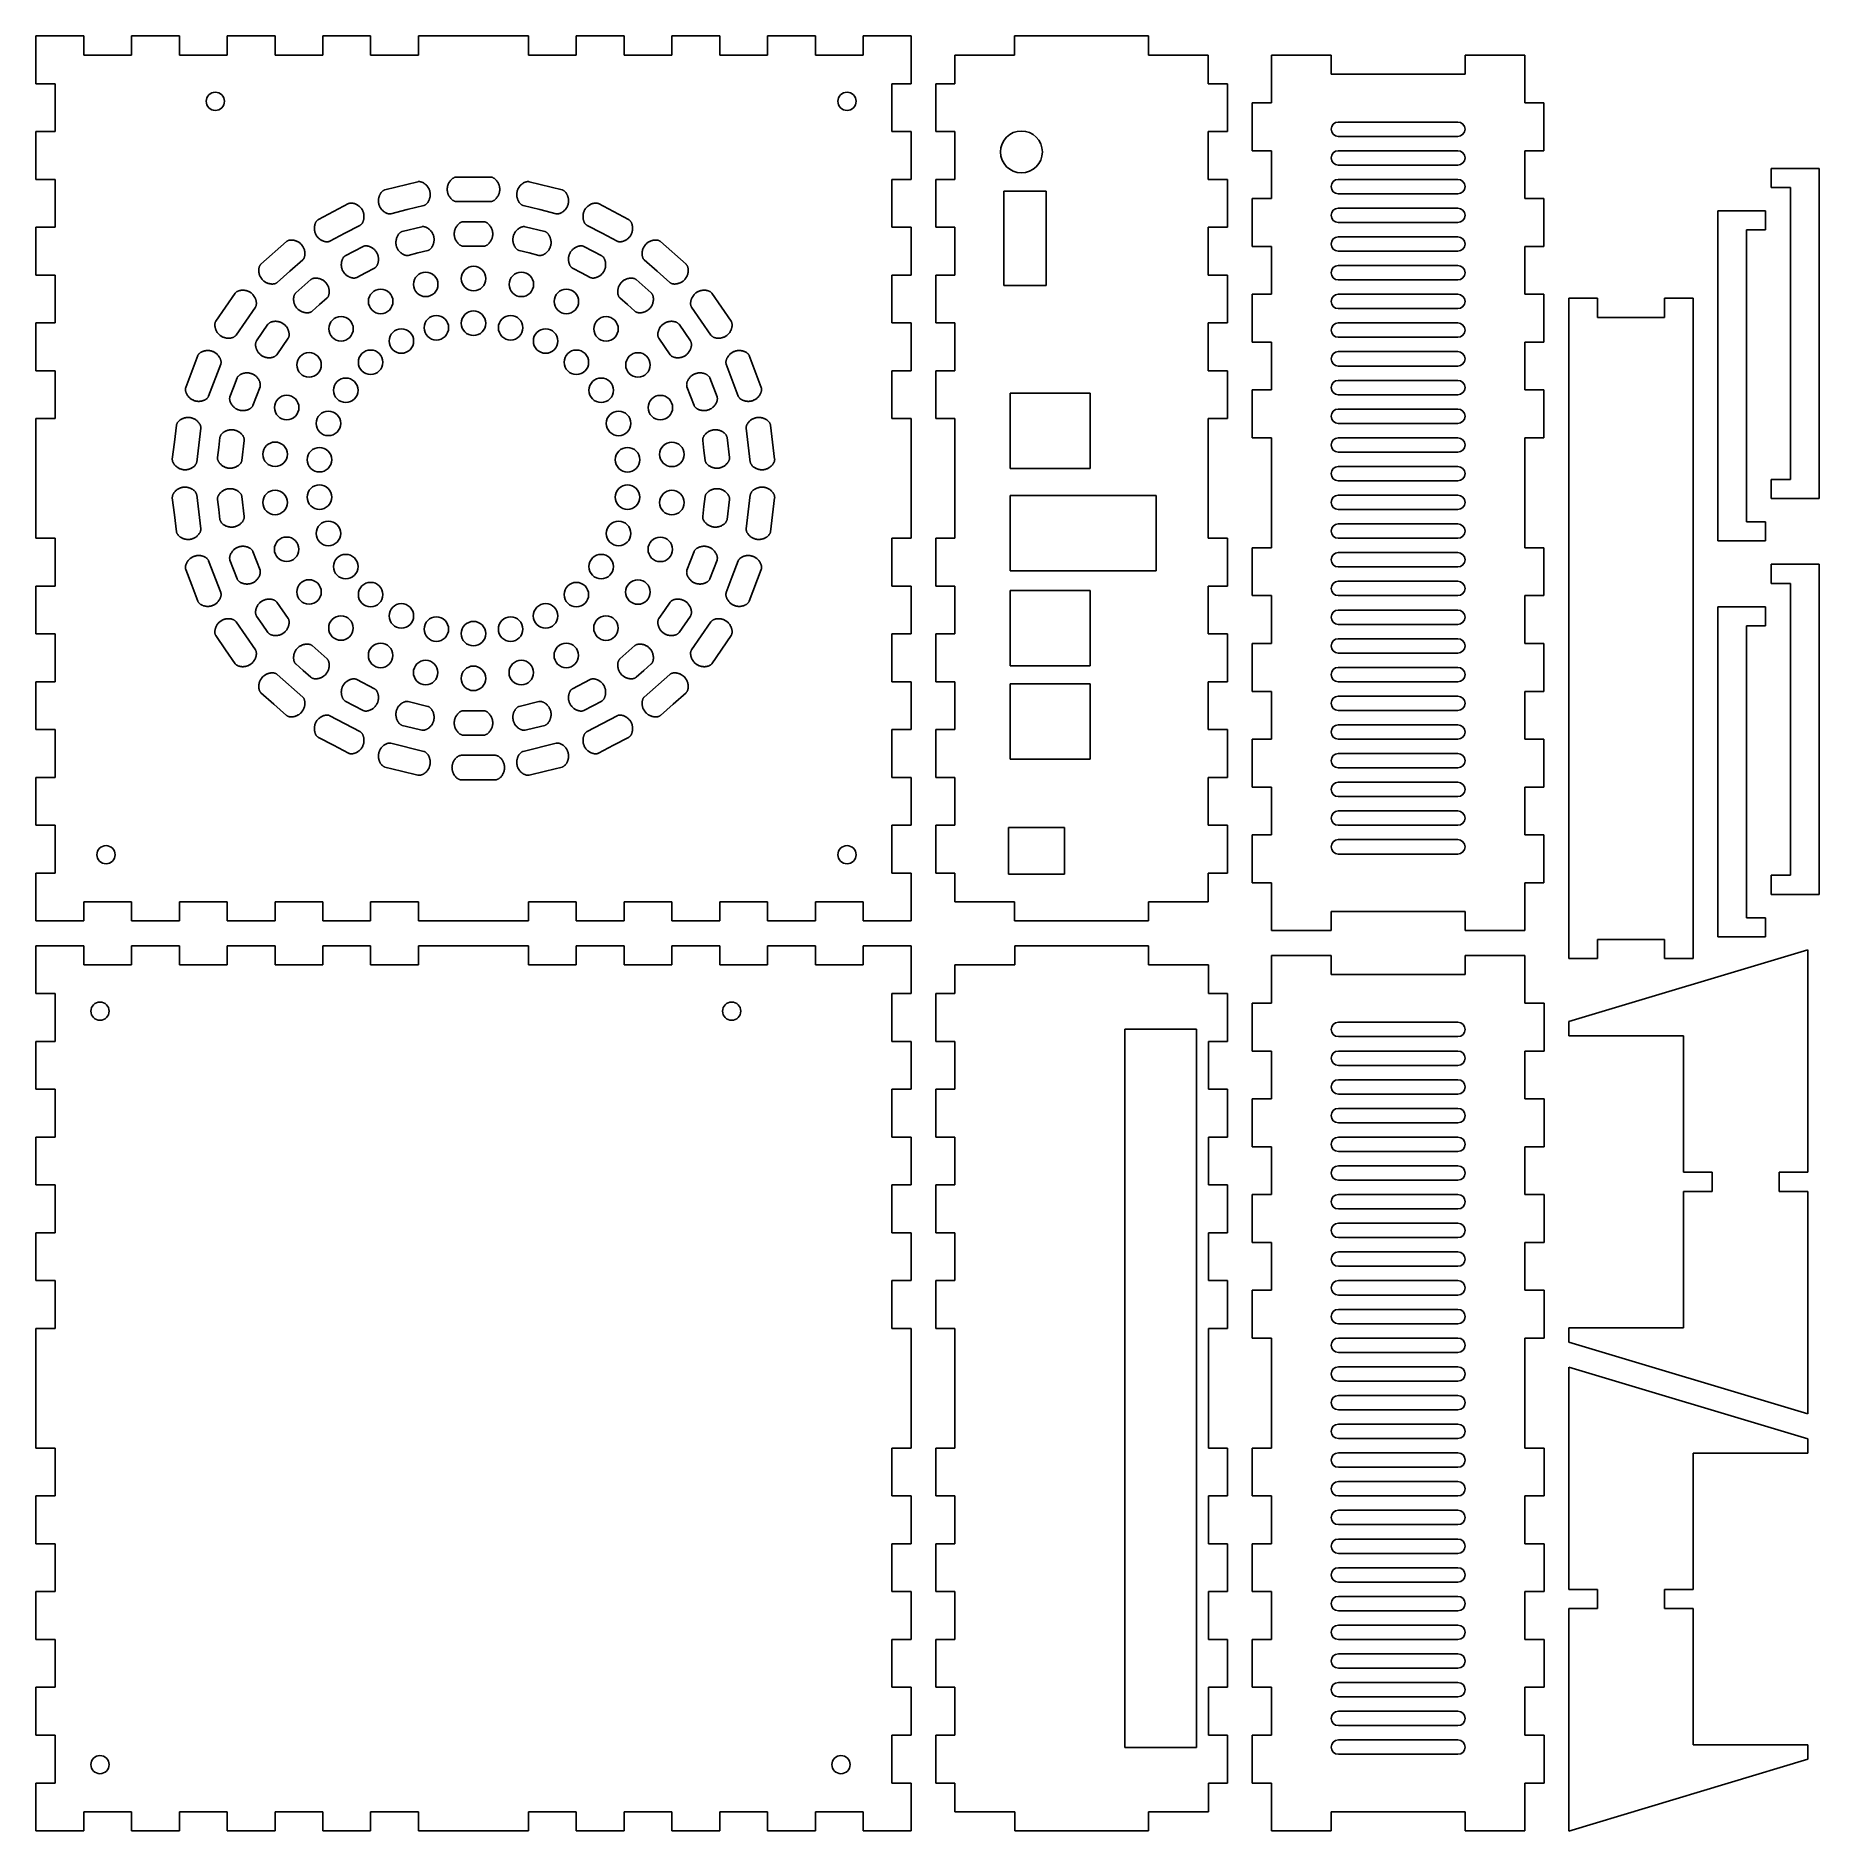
# Model space of a CAD drawing. Extents: x 5 to 378, y 5 to 380.
import ezdxf

# ---------------------------------------------------------------- set-up
doc = ezdxf.new("R2010")
doc.units = 0
doc.header["$MEASUREMENT"] = 0
doc.layers.add('Gas', color=7, linetype='Continuous')

msp = doc.modelspace()

# ---------------------------------------------------------------- linework, layer by layer
at = {"color": 7, "linetype": 'Continuous', "lineweight": 25}
for p, q in [((237.848915, 190.177455), (209.848915, 190.177455)), ((209.848915, 190.177455), (209.848915, 186.177455)), ((237.848915, 186.177455), (237.848915, 190.177455)), ((209.848915, 186.177455), (197.348915, 186.177455)), ((197.348915, 186.177455), (197.348915, 180.177455)), ((250.348915, 186.177455), (237.848915, 186.177455)), ((250.348915, 180.177455), (250.348915, 186.177455)), ((197.348915, 180.177455), (193.348915, 180.177455)), ((193.348915, 180.177455), (193.348915, 170.177455)), ((254.348915, 180.177455), (250.348915, 180.177455)), ((254.348915, 170.177455), (254.348915, 180.177455)), ((247.848915, 172.762955), (232.848915, 172.762955)), ((232.848915, 172.762955), (232.848915, 22.591955)), ((247.848915, 22.591955), (247.848915, 172.762955)), ((193.348915, 170.177455), (197.348915, 170.177455)), ((197.348915, 170.177455), (197.348915, 160.177455)), ((250.348915, 160.177455), (250.348915, 170.177455)), ((250.348915, 170.177455), (254.348915, 170.177455)), ((197.348915, 160.177455), (193.348915, 160.177455)), ((193.348915, 160.177455), (193.348915, 150.177455)), ((254.348915, 160.177455), (250.348915, 160.177455)), ((254.348915, 150.177455), (254.348915, 160.177455)), ((193.348915, 150.177455), (197.348915, 150.177455)), ((197.348915, 150.177455), (197.348915, 140.177455)), ((250.348915, 140.177455), (250.348915, 150.177455)), ((250.348915, 150.177455), (254.348915, 150.177455)), ((197.348915, 140.177455), (193.348915, 140.177455)), ((193.348915, 140.177455), (193.348915, 130.177455)), ((254.348915, 140.177455), (250.348915, 140.177455)), ((254.348915, 130.177455), (254.348915, 140.177455)), ((193.348915, 130.177455), (197.348915, 130.177455)), ((197.348915, 130.177455), (197.348915, 120.177455)), ((250.348915, 120.177455), (250.348915, 130.177455)), ((250.348915, 130.177455), (254.348915, 130.177455)), ((197.348915, 120.177455), (193.348915, 120.177455)), ((193.348915, 120.177455), (193.348915, 110.177455)), ((254.348915, 120.177455), (250.348915, 120.177455)), ((254.348915, 110.177455), (254.348915, 120.177455)), ((193.348915, 110.177455), (197.348915, 110.177455)), ((197.348915, 110.177455), (197.348915, 85.177455)), ((250.348915, 110.177455), (254.348915, 110.177455)), ((250.348915, 85.177455), (250.348915, 110.177455)), ((193.348915, 85.177455), (193.348915, 75.177455)), ((197.348915, 85.177455), (193.348915, 85.177455)), ((254.348915, 85.177455), (250.348915, 85.177455)), ((254.348915, 75.177455), (254.348915, 85.177455)), ((193.348915, 75.177455), (197.348915, 75.177455)), ((197.348915, 75.177455), (197.348915, 65.177455)), ((250.348915, 65.177455), (250.348915, 75.177455)), ((250.348915, 75.177455), (254.348915, 75.177455)), ((197.348915, 65.177455), (193.348915, 65.177455)), ((193.348915, 65.177455), (193.348915, 55.177455)), ((254.348915, 65.177455), (250.348915, 65.177455)), ((254.348915, 55.177455), (254.348915, 65.177455)), ((193.348915, 55.177455), (197.348915, 55.177455)), ((197.348915, 55.177455), (197.348915, 45.177455)), ((250.348915, 45.177455), (250.348915, 55.177455)), ((250.348915, 55.177455), (254.348915, 55.177455)), ((197.348915, 45.177455), (193.348915, 45.177455)), ((193.348915, 45.177455), (193.348915, 35.177455)), ((254.348915, 45.177455), (250.348915, 45.177455)), ((254.348915, 35.177455), (254.348915, 45.177455)), ((193.348915, 35.177455), (197.348915, 35.177455)), ((197.348915, 35.177455), (197.348915, 25.177455)), ((250.348915, 25.177455), (250.348915, 35.177455)), ((250.348915, 35.177455), (254.348915, 35.177455)), ((197.348915, 25.177455), (193.348915, 25.177455)), ((193.348915, 25.177455), (193.348915, 15.177455)), ((232.848915, 22.591955), (247.848915, 22.591955)), ((254.348915, 25.177455), (250.348915, 25.177455)), ((254.348915, 15.177455), (254.348915, 25.177455)), ((193.348915, 15.177455), (197.348915, 15.177455)), ((197.348915, 15.177455), (197.348915, 9.177455)), ((250.348915, 9.177455), (250.348915, 15.177455)), ((250.348915, 15.177455), (254.348915, 15.177455)), ((197.348915, 9.177455), (209.848915, 9.177455)), ((209.848915, 9.177455), (209.848915, 5.177455)), ((237.848915, 5.177455), (237.848915, 9.177455)), ((237.848915, 9.177455), (250.348915, 9.177455)), ((209.848915, 5.177455), (237.848915, 5.177455))]:
    msp.add_line(p, q, dxfattribs=at)
at = {"layer": 'Gas', "color": 0}
for p, q in [((5.177792, 370.354854), (5.177792, 380.354834)), ((5.177792, 380.354834), (15.177772, 380.354834)), ((15.177772, 380.354834), (15.177772, 376.354842)), ((25.177752, 376.354842), (25.177752, 380.354834)), ((25.177752, 380.354834), (35.177732, 380.354834)), ((35.177732, 380.354834), (35.177732, 376.354842)), ((45.177712, 376.354842), (45.177712, 380.354834)), ((45.177712, 380.354834), (55.177692, 380.354834)), ((55.177692, 380.354834), (55.177692, 376.354842)), ((65.177672, 376.354842), (65.177672, 380.354834)), ((65.177672, 380.354834), (75.177652, 380.354834)), ((75.177652, 380.354834), (75.177652, 376.354842)), ((85.177632, 376.354842), (85.177632, 380.354834)), ((85.177632, 380.354834), (108.177586, 380.354834)), ((108.177586, 380.354834), (108.177586, 376.354842)), ((118.177566, 376.354842), (118.177566, 380.354834)), ((118.177566, 380.354834), (128.177546, 380.354834)), ((128.177546, 380.354834), (128.177546, 376.354842)), ((138.177526, 376.354842), (138.177526, 380.354834)), ((138.177526, 380.354834), (148.177506, 380.354834)), ((148.177506, 380.354834), (148.177506, 376.354842)), ((158.177486, 376.354842), (158.177486, 380.354834)), ((158.177486, 380.354834), (168.177466, 380.354834)), ((168.177466, 380.354834), (168.177466, 376.354842)), ((178.177446, 376.354842), (178.177446, 380.354834)), ((178.177446, 380.354834), (188.177426, 380.354834)), ((188.177426, 380.354834), (188.177426, 370.354854)), ((209.829898, 376.354868), (209.829898, 380.35486)), ((209.829898, 380.35486), (237.829842, 380.35486)), ((237.829842, 380.35486), (237.829842, 376.354868)), ((15.177772, 376.354842), (25.177752, 376.354842)), ((35.177732, 376.354842), (45.177712, 376.354842)), ((55.177692, 376.354842), (65.177672, 376.354842)), ((75.177652, 376.354842), (85.177632, 376.354842)), ((108.177586, 376.354842), (118.177566, 376.354842)), ((128.177546, 376.354842), (138.177526, 376.354842)), ((148.177506, 376.354842), (158.177486, 376.354842)), ((168.177466, 376.354842), (178.177446, 376.354842)), ((197.329923, 376.354868), (209.829898, 376.354868)), ((197.329923, 370.35488), (197.329923, 376.354868)), ((237.829842, 376.354868), (250.329817, 376.354868)), ((250.329817, 376.354868), (250.329817, 370.35488)), ((263.507576, 366.354857), (263.507576, 376.354837)), ((263.507576, 376.354837), (276.007551, 376.354837)), ((276.007551, 376.354837), (276.007551, 372.354845)), ((304.007495, 372.354845), (304.007495, 376.354837)), ((304.007495, 376.354837), (316.50747, 376.354837)), ((316.50747, 376.354837), (316.50747, 366.354857)), ((276.007551, 372.354845), (304.007495, 372.354845)), ((9.177784, 370.354854), (5.177792, 370.354854)), ((9.177784, 360.354874), (9.177784, 370.354854)), ((188.177426, 370.354854), (184.177434, 370.354854)), ((184.177434, 370.354854), (184.177434, 360.354874)), ((193.329931, 360.3549), (193.329931, 370.35488)), ((193.329931, 370.35488), (197.329923, 370.35488)), ((250.329817, 370.35488), (254.329809, 370.35488)), ((254.329809, 370.35488), (254.329809, 360.3549)), ((259.507584, 356.354877), (259.507584, 366.354857)), ((259.507584, 366.354857), (263.507576, 366.354857)), ((316.50747, 366.354857), (320.507462, 366.354857)), ((320.507462, 366.354857), (320.507462, 356.354877)), ((5.177792, 350.354894), (5.177792, 360.354874)), ((5.177792, 360.354874), (9.177784, 360.354874)), ((184.177434, 360.354874), (188.177426, 360.354874)), ((188.177426, 360.354874), (188.177426, 350.354894)), ((197.329923, 360.3549), (193.329931, 360.3549)), ((197.329923, 350.35492), (197.329923, 360.3549)), ((254.329809, 360.3549), (250.329817, 360.3549)), ((250.329817, 360.3549), (250.329817, 350.35492)), ((302.507499, 362.354865), (277.507548, 362.354865)), ((277.507548, 359.354871), (290.007523, 359.354871)), ((290.007523, 359.354871), (302.507498, 359.354871)), ((263.507576, 356.354877), (259.507584, 356.354877)), ((263.507576, 346.354897), (263.507576, 356.354877)), ((277.507548, 353.354883), (290.007523, 353.354883)), ((302.507499, 356.354877), (277.507549, 356.354877)), ((290.007523, 353.354883), (302.507498, 353.354883)), ((320.507462, 356.354877), (316.50747, 356.354877)), ((316.50747, 356.354877), (316.50747, 346.354897)), ((9.177784, 350.354894), (5.177792, 350.354894)), ((9.177784, 340.354914), (9.177784, 350.354894)), ((85.065104, 349.878117), (78.1364, 348.170345)), ((85.14043, 349.893238), (85.065104, 349.878117)), ((85.218826, 349.902335), (85.14043, 349.893238)), ((85.300002, 349.905505), (85.218826, 349.902335)), ((85.383665, 349.902844), (85.300002, 349.905505)), ((85.469522, 349.894446), (85.383665, 349.902844)), ((85.557283, 349.880408), (85.469522, 349.894446)), ((85.646653, 349.860825), (85.557283, 349.880408)), ((85.737342, 349.835791), (85.646653, 349.860825)), ((85.829057, 349.805404), (85.737342, 349.835791)), ((85.921506, 349.769757), (85.829057, 349.805404)), ((86.014397, 349.728947), (85.921506, 349.769757)), ((86.107437, 349.68307), (86.014397, 349.728947)), ((86.200334, 349.63222), (86.107437, 349.68307)), ((86.292797, 349.576494), (86.200334, 349.63222)), ((86.384532, 349.515986), (86.292797, 349.576494)), ((86.475249, 349.450793), (86.384532, 349.515986)), ((86.564654, 349.381009), (86.475249, 349.450793)), ((86.652455, 349.30673), (86.564654, 349.381009)), ((86.738361, 349.228052), (86.652455, 349.30673)), ((86.822079, 349.14507), (86.738361, 349.228052)), ((86.903316, 349.05788), (86.822079, 349.14507)), ((86.981782, 348.966577), (86.903316, 349.05788)), ((87.057183, 348.871257), (86.981782, 348.966577)), ((91.292315, 349.052162), (91.2603, 348.930447)), ((91.329307, 349.171343), (91.292315, 349.052162)), ((91.371014, 349.287829), (91.329307, 349.171343)), ((91.417177, 349.401457), (91.371014, 349.287829)), ((91.467534, 349.512067), (91.417177, 349.401457)), ((91.521827, 349.619497), (91.467534, 349.512067)), ((91.579793, 349.723585), (91.521827, 349.619497)), ((91.641173, 349.824171), (91.579793, 349.723585)), ((91.705706, 349.921091), (91.641173, 349.824171)), ((91.773132, 350.014186), (91.705706, 349.921091)), ((91.843191, 350.103292), (91.773132, 350.014186)), ((91.915621, 350.18825), (91.843191, 350.103292)), ((91.990162, 350.268897), (91.915621, 350.18825)), ((92.066554, 350.345072), (91.990162, 350.268897)), ((92.144537, 350.416613), (92.066554, 350.345072)), ((92.22385, 350.483359), (92.144537, 350.416613)), ((92.304232, 350.545148), (92.22385, 350.483359)), ((92.385423, 350.601819), (92.304232, 350.545148)), ((92.467163, 350.653211), (92.385423, 350.601819)), ((92.549191, 350.699161), (92.467163, 350.653211)), ((92.631246, 350.739509), (92.549191, 350.699161)), ((92.713069, 350.774092), (92.631246, 350.739509)), ((92.794399, 350.80275), (92.713069, 350.774092)), ((92.874975, 350.82532), (92.794399, 350.80275)), ((92.954537, 350.841642), (92.874975, 350.82532)), ((93.032824, 350.851553), (92.954537, 350.841642)), ((93.109576, 350.854893), (93.032824, 350.851553)), ((100.245642, 350.854893), (93.109576, 350.854893)), ((100.322397, 350.851547), (100.245642, 350.854893)), ((100.400692, 350.841619), (100.322397, 350.851547)), ((100.480268, 350.825271), (100.400692, 350.841619)), ((100.560863, 350.802665), (100.480268, 350.825271)), ((100.642216, 350.773964), (100.560863, 350.802665)), ((100.724066, 350.739331), (100.642216, 350.773964)), ((100.806153, 350.698929), (100.724066, 350.739331)), ((100.888216, 350.65292), (100.806153, 350.698929)), ((100.969994, 350.601466), (100.888216, 350.65292)), ((101.051226, 350.544731), (100.969994, 350.601466)), ((101.131651, 350.482877), (101.051226, 350.544731)), ((101.211008, 350.416067), (101.131651, 350.482877)), ((101.289037, 350.344463), (101.211008, 350.416067)), ((101.365476, 350.268228), (101.289037, 350.344463)), ((101.440066, 350.187525), (101.365476, 350.268228)), ((101.512544, 350.102516), (101.440066, 350.187525)), ((101.582651, 350.013364), (101.512544, 350.102516)), ((101.650125, 349.920231), (101.582651, 350.013364)), ((101.714706, 349.823281), (101.650125, 349.920231)), ((101.776132, 349.722676), (101.714706, 349.823281)), ((101.834143, 349.618578), (101.776132, 349.722676)), ((101.888478, 349.51115), (101.834143, 349.618578)), ((101.938876, 349.400555), (101.888478, 349.51115)), ((101.985077, 349.286955), (101.938876, 349.400555)), ((102.026819, 349.170514), (101.985077, 349.286955)), ((102.063842, 349.051393), (102.026819, 349.170514)), ((102.095885, 348.929756), (102.063842, 349.051393)), ((106.374427, 348.967278), (106.299062, 348.871934)), ((106.452852, 349.058593), (106.374427, 348.967278)), ((106.534044, 349.145784), (106.452852, 349.058593)), ((106.617712, 349.228758), (106.534044, 349.145784)), ((106.703564, 349.307418), (106.617712, 349.228758)), ((106.79131, 349.381671), (106.703564, 349.307418)), ((106.880657, 349.451423), (106.79131, 349.381671)), ((106.971314, 349.516578), (106.880657, 349.451423)), ((107.062989, 349.577042), (106.971314, 349.516578)), ((107.155392, 349.632722), (107.062989, 349.577042)), ((107.248229, 349.683522), (107.155392, 349.632722)), ((107.341211, 349.729347), (107.248229, 349.683522)), ((107.434044, 349.770105), (107.341211, 349.729347)), ((107.526438, 349.805699), (107.434044, 349.770105)), ((107.618102, 349.836035), (107.526438, 349.805699)), ((107.708743, 349.86102), (107.618102, 349.836035)), ((107.79807, 349.880558), (107.708743, 349.86102)), ((107.885791, 349.894554), (107.79807, 349.880558)), ((107.971616, 349.902916), (107.885791, 349.894554)), ((108.055252, 349.905547), (107.971616, 349.902916)), ((108.136408, 349.902354), (108.055252, 349.905547)), ((108.214792, 349.893243), (108.136408, 349.902354)), ((108.290113, 349.878117), (108.214792, 349.893243)), ((115.218818, 348.170345), (108.290113, 349.878117)), ((188.177426, 350.354894), (184.177434, 350.354894)), ((184.177434, 350.354894), (184.177434, 340.354914)), ((193.329931, 340.35494), (193.329931, 350.35492)), ((193.329931, 350.35492), (197.329923, 350.35492)), ((250.329817, 350.35492), (254.329809, 350.35492)), ((254.329809, 350.35492), (254.329809, 340.35494)), ((302.507499, 350.354889), (277.507549, 350.354889)), ((368.040751, 348.661018), (368.040751, 352.66101)), ((368.040751, 352.66101), (378.040731, 352.66101)), ((378.040731, 352.66101), (378.040731, 283.661148)), ((70.559444, 345.296785), (64.240771, 341.980489)), ((70.628962, 345.329492), (70.559444, 345.296785)), ((70.702903, 345.357087), (70.628962, 345.329492)), ((70.780961, 345.379592), (70.702903, 345.357087)), ((70.86283, 345.397029), (70.780961, 345.379592)), ((70.948202, 345.409423), (70.86283, 345.397029)), ((71.036772, 345.416795), (70.948202, 345.409423)), ((71.128232, 345.419168), (71.036772, 345.416795)), ((71.222277, 345.416565), (71.128232, 345.419168)), ((71.318599, 345.40901), (71.222277, 345.416565)), ((71.416892, 345.396524), (71.318599, 345.40901)), ((71.51685, 345.37913), (71.416892, 345.396524)), ((71.618166, 345.356852), (71.51685, 345.37913)), ((71.720533, 345.329711), (71.618166, 345.356852)), ((71.823645, 345.297732), (71.720533, 345.329711)), ((71.927195, 345.260936), (71.823645, 345.297732)), ((72.030877, 345.219347), (71.927195, 345.260936)), ((72.134385, 345.172987), (72.030877, 345.219347)), ((76.803367, 345.985099), (76.801411, 345.859259)), ((76.801411, 345.859259), (76.805107, 345.732369)), ((76.810762, 346.10967), (76.803367, 345.985099)), ((76.805107, 345.732369), (76.81467, 345.604647)), ((76.82338, 346.232752), (76.810762, 346.10967)), ((76.81467, 345.604647), (76.830314, 345.476313)), ((76.841008, 346.354126), (76.82338, 346.232752)), ((76.830314, 345.476313), (76.852252, 345.347587)), ((76.863432, 346.473573), (76.841008, 346.354126)), ((76.852252, 345.347587), (76.880701, 345.218686)), ((76.890437, 346.590874), (76.863432, 346.473573)), ((76.880701, 345.218686), (76.915413, 345.091336)), ((76.921809, 346.70581), (76.890437, 346.590874)), ((76.957334, 346.818162), (76.921809, 346.70581)), ((76.996798, 346.92771), (76.957334, 346.818162)), ((77.039985, 347.034235), (76.996798, 346.92771)), ((77.086683, 347.137519), (77.039985, 347.034235)), ((77.136677, 347.237341), (77.086683, 347.137519)), ((77.189752, 347.333484), (77.136677, 347.237341)), ((77.245695, 347.425727), (77.189752, 347.333484)), ((77.30429, 347.513852), (77.245695, 347.425727)), ((77.365325, 347.597639), (77.30429, 347.513852)), ((77.428584, 347.676869), (77.365325, 347.597639)), ((77.493854, 347.751324), (77.428584, 347.676869)), ((77.56092, 347.820784), (77.493854, 347.751324)), ((77.629567, 347.885029), (77.56092, 347.820784)), ((77.699583, 347.943842), (77.629567, 347.885029)), ((77.770752, 347.997002), (77.699583, 347.943842)), ((77.84286, 348.04429), (77.770752, 347.997002)), ((77.915693, 348.085488), (77.84286, 348.04429)), ((77.989037, 348.120375), (77.915693, 348.085488)), ((78.062677, 348.148734), (77.989037, 348.120375)), ((78.1364, 348.170345), (78.062677, 348.148734)), ((86.799441, 345.183782), (86.868125, 345.248025)), ((86.868125, 345.248025), (86.935231, 345.317481)), ((86.935231, 345.317481), (87.000544, 345.391928)), ((87.000544, 345.391928), (87.06385, 345.471149)), ((87.129227, 348.772015), (87.057183, 348.871257)), ((87.06385, 345.471149), (87.124934, 345.554923)), ((87.124934, 345.554923), (87.183581, 345.64303)), ((87.197622, 348.668947), (87.129227, 348.772015)), ((87.183581, 345.64303), (87.239578, 345.735251)), ((87.262077, 348.562148), (87.197622, 348.668947)), ((87.239578, 345.735251), (87.29271, 345.831366)), ((87.322298, 348.451713), (87.262077, 348.562148)), ((87.29271, 345.831366), (87.342761, 345.931156)), ((87.377994, 348.337739), (87.322298, 348.451713)), ((87.342761, 345.931156), (87.389519, 346.034401)), ((87.428872, 348.22032), (87.377994, 348.337739)), ((87.389519, 346.034401), (87.432767, 346.140881)), ((87.474641, 348.099553), (87.428872, 348.22032)), ((87.432767, 346.140881), (87.472292, 346.250377)), ((87.472292, 346.250377), (87.507879, 346.36267)), ((87.515007, 347.975532), (87.474641, 348.099553)), ((87.507879, 346.36267), (87.539313, 346.477539)), ((87.54968, 347.848353), (87.515007, 347.975532)), ((87.539313, 346.477539), (87.566381, 346.594766)), ((87.57808, 347.719635), (87.54968, 347.848353)), ((87.566381, 346.594766), (87.588867, 346.714129)), ((87.599969, 347.591077), (87.57808, 347.719635)), ((87.588867, 346.714129), (87.606557, 346.835411)), ((87.615559, 347.4629), (87.599969, 347.591077)), ((87.606557, 346.835411), (87.619237, 346.958391)), ((87.625067, 347.335323), (87.615559, 347.4629)), ((87.619237, 346.958391), (87.626691, 347.082849)), ((87.628706, 347.208567), (87.625067, 347.335323)), ((87.626691, 347.082849), (87.628706, 347.208567)), ((91.187213, 348.421475), (91.183987, 348.289512)), ((91.183987, 348.289512), (91.187213, 348.157555)), ((91.196718, 348.551712), (91.187213, 348.421475)), ((91.187213, 348.157555), (91.196718, 348.027336)), ((91.212241, 348.68006), (91.196718, 348.551712)), ((91.196718, 348.027336), (91.212241, 347.899016)), ((91.233522, 348.806359), (91.212241, 348.68006)), ((91.212241, 347.899016), (91.233522, 347.772754)), ((91.2603, 348.930447), (91.233522, 348.806359)), ((91.233522, 347.772754), (91.2603, 347.648714)), ((91.2603, 347.648714), (91.292315, 347.527053)), ((91.292315, 347.527053), (91.329307, 347.407935)), ((91.329307, 347.407935), (91.371014, 347.291519)), ((91.371014, 347.291519), (91.417177, 347.177966)), ((91.417177, 347.177966), (91.467534, 347.067437)), ((91.467534, 347.067437), (91.521827, 346.960093)), ((91.521827, 346.960093), (91.579793, 346.856094)), ((91.579793, 346.856094), (91.641173, 346.755601)), ((91.641173, 346.755601), (91.705707, 346.658776)), ((91.705707, 346.658776), (91.773133, 346.565777)), ((91.773133, 346.565777), (91.843191, 346.476767)), ((91.843191, 346.476767), (91.915621, 346.391907)), ((91.915621, 346.391907), (91.990162, 346.311356)), ((91.990162, 346.311356), (92.066554, 346.235276)), ((92.066554, 346.235276), (92.144537, 346.163827)), ((92.144537, 346.163827), (92.22385, 346.09717)), ((92.22385, 346.09717), (92.304232, 346.035467)), ((92.304232, 346.035467), (92.385423, 345.978876)), ((92.385423, 345.978876), (92.467163, 345.927561)), ((92.467163, 345.927561), (92.549191, 345.88168)), ((92.549191, 345.88168), (92.631247, 345.841395)), ((92.631247, 345.841395), (92.713069, 345.806867)), ((92.713069, 345.806867), (92.794399, 345.778256)), ((92.794399, 345.778256), (92.874975, 345.755724)), ((92.874975, 345.755724), (92.954537, 345.73943)), ((92.954537, 345.73943), (93.032824, 345.729536)), ((93.032824, 345.729536), (93.109576, 345.726202)), ((93.109576, 345.726202), (96.677609, 345.726202)), ((96.677609, 345.726202), (100.245642, 345.726202)), ((100.245642, 345.726202), (100.322397, 345.729542)), ((100.322397, 345.729542), (100.400692, 345.739453)), ((100.400692, 345.739453), (100.480268, 345.755773)), ((100.480268, 345.755773), (100.560863, 345.778341)), ((100.560863, 345.778341), (100.642216, 345.806995)), ((100.642216, 345.806995), (100.724066, 345.841573)), ((100.724066, 345.841573), (100.806153, 345.881912)), ((100.806153, 345.881912), (100.888216, 345.927852)), ((100.888216, 345.927852), (100.969994, 345.97923)), ((100.969994, 345.97923), (101.051226, 346.035884)), ((101.051226, 346.035884), (101.131651, 346.097652)), ((101.131651, 346.097652), (101.211008, 346.164373)), ((101.211008, 346.164373), (101.289037, 346.235884)), ((101.289037, 346.235884), (101.365476, 346.312025)), ((101.365476, 346.312025), (101.440066, 346.392632)), ((101.440066, 346.392632), (101.512544, 346.477544)), ((101.512544, 346.477544), (101.582651, 346.566599)), ((101.582651, 346.566599), (101.650125, 346.659635)), ((101.650125, 346.659635), (101.714706, 346.756491)), ((101.714706, 346.756491), (101.776132, 346.857004)), ((101.776132, 346.857004), (101.834143, 346.961013)), ((101.834143, 346.961013), (101.888478, 347.068355)), ((101.888478, 347.068355), (101.938876, 347.178869)), ((101.938876, 347.178869), (101.985077, 347.292393)), ((101.985077, 347.292393), (102.026819, 347.408764)), ((102.026819, 347.408764), (102.063842, 347.527822)), ((102.063842, 347.527822), (102.095885, 347.649404)), ((102.122686, 348.805764), (102.095885, 348.929756)), ((102.095885, 347.649404), (102.122686, 347.773349)), ((102.143986, 348.679582), (102.122686, 348.805764)), ((102.122686, 347.773349), (102.143986, 347.899494)), ((102.159523, 348.55137), (102.143986, 348.679582)), ((102.143986, 347.899494), (102.159523, 348.027677)), ((102.169036, 348.421293), (102.159523, 348.55137)), ((102.159523, 348.027677), (102.169036, 348.157737)), ((102.172266, 348.289512), (102.169036, 348.421293)), ((102.169036, 348.157737), (102.172266, 348.289512)), ((105.73097, 347.334509), (105.727285, 347.207664)), ((105.727285, 347.207664), (105.729255, 347.081878)), ((105.729255, 347.081878), (105.736664, 346.957368)), ((105.740524, 347.462194), (105.73097, 347.334509)), ((105.736664, 346.957368), (105.749299, 346.834354)), ((105.756161, 347.590501), (105.740524, 347.462194)), ((105.749299, 346.834354), (105.766946, 346.713053)), ((105.778096, 347.719211), (105.756161, 347.590501)), ((105.766946, 346.713053), (105.789389, 346.593684)), ((105.806543, 347.848105), (105.778096, 347.719211)), ((105.789389, 346.593684), (105.816415, 346.476466)), ((105.841256, 347.975462), (105.806543, 347.848105)), ((105.816415, 346.476466), (105.847808, 346.361617)), ((105.881652, 348.099639), (105.841256, 347.975462)), ((105.847808, 346.361617), (105.883355, 346.249355)), ((105.92744, 348.220543), (105.881652, 348.099639)), ((105.883355, 346.249355), (105.922841, 346.139899)), ((105.922841, 346.139899), (105.966052, 346.033467)), ((105.978328, 348.338079), (105.92744, 348.220543)), ((105.966052, 346.033467), (106.012773, 345.930278)), ((106.034024, 348.452153), (105.978328, 348.338079)), ((106.012773, 345.930278), (106.06279, 345.830549)), ((106.094237, 348.562669), (106.034024, 348.452153)), ((106.06279, 345.830549), (106.115888, 345.7345)), ((106.158675, 348.669535), (106.094237, 348.562669)), ((106.115888, 345.7345), (106.171853, 345.642349)), ((106.227048, 348.772654), (106.158675, 348.669535)), ((106.171853, 345.642349), (106.230471, 345.554314)), ((106.299062, 348.871934), (106.227048, 348.772654)), ((106.230471, 345.554314), (106.291527, 345.470614)), ((106.291527, 345.470614), (106.354807, 345.391466)), ((106.354807, 345.391466), (106.420096, 345.31709)), ((106.420096, 345.31709), (106.48718, 345.247704)), ((106.48718, 345.247704), (106.555844, 345.183526)), ((115.292542, 348.148728), (115.218818, 348.170345)), ((115.366186, 348.120351), (115.292542, 348.148728)), ((115.439537, 348.085434), (115.366186, 348.120351)), ((115.51238, 348.044197), (115.439537, 348.085434)), ((115.584501, 347.996861), (115.51238, 348.044197)), ((115.655685, 347.943647), (115.584501, 347.996861)), ((115.725717, 347.884774), (115.655685, 347.943647)), ((115.794385, 347.820462), (115.725717, 347.884774)), ((115.861473, 347.750933), (115.794385, 347.820462)), ((115.926766, 347.676407), (115.861473, 347.750933)), ((115.990052, 347.597103), (115.926766, 347.676407)), ((116.051114, 347.513243), (115.990052, 347.597103)), ((116.10974, 347.425046), (116.051114, 347.513243)), ((116.165714, 347.332734), (116.10974, 347.425046)), ((116.218822, 347.236525), (116.165714, 347.332734)), ((116.268851, 347.136641), (116.218822, 347.236525)), ((116.315585, 347.033302), (116.268851, 347.136641)), ((116.35881, 346.926728), (116.315585, 347.033302)), ((116.398313, 346.81714), (116.35881, 346.926728)), ((116.433877, 346.704757), (116.398313, 346.81714)), ((116.465291, 346.589801), (116.433877, 346.704757)), ((116.440851, 345.091265), (116.475522, 345.218438)), ((116.492338, 346.472492), (116.465291, 346.589801)), ((116.475522, 345.218438), (116.503924, 345.347162)), ((116.514804, 346.35305), (116.492338, 346.472492)), ((116.503924, 345.347162), (116.525816, 345.475737)), ((116.532476, 346.231695), (116.514804, 346.35305)), ((116.525816, 345.475737), (116.541414, 345.603941)), ((116.545139, 346.108647), (116.532476, 346.231695)), ((116.541414, 345.603941), (116.55093, 345.731554)), ((116.552579, 345.984128), (116.545139, 346.108647)), ((116.55093, 345.731554), (116.554581, 345.858357)), ((116.554581, 345.858357), (116.552579, 345.984128)), ((121.325159, 345.219794), (121.221716, 345.173451)), ((121.428775, 345.26136), (121.325159, 345.219794)), ((121.532256, 345.298128), (121.428775, 345.26136)), ((121.635298, 345.330076), (121.532256, 345.298128)), ((121.737595, 345.357183), (121.635298, 345.330076)), ((121.838842, 345.379425), (121.737595, 345.357183)), ((121.938732, 345.396781), (121.838842, 345.379425)), ((122.036959, 345.40923), (121.938732, 345.396781)), ((122.133219, 345.416748), (122.036959, 345.40923)), ((122.227205, 345.419315), (122.133219, 345.416748)), ((122.318612, 345.416908), (122.227205, 345.419315)), ((122.407135, 345.409505), (122.318612, 345.416908)), ((122.492466, 345.397084), (122.407135, 345.409505)), ((122.574302, 345.379624), (122.492466, 345.397084)), ((122.652335, 345.357102), (122.574302, 345.379624)), ((122.726261, 345.329496), (122.652335, 345.357102)), ((122.795774, 345.296785), (122.726261, 345.329496)), ((129.114446, 341.980489), (122.795774, 345.296785)), ((216.455911, 347.892424), (207.555478, 347.892424)), ((207.555478, 347.892424), (207.555478, 328.152463)), ((216.455911, 328.152463), (216.455911, 347.892424)), ((259.507584, 336.354917), (259.507584, 346.354897)), ((259.507584, 346.354897), (263.507576, 346.354897)), ((277.507548, 347.354895), (290.007523, 347.354895)), ((290.007523, 347.354895), (302.507498, 347.354895)), ((316.50747, 346.354897), (320.507462, 346.354897)), ((320.507462, 346.354897), (320.507462, 336.354917)), ((372.040743, 348.661018), (368.040751, 348.661018)), ((372.040743, 287.66114), (372.040743, 348.661018)), ((63.765669, 341.503365), (63.717175, 341.419873)), ((63.816947, 341.582172), (63.765669, 341.503365)), ((63.870853, 341.656031), (63.816947, 341.582172)), ((63.927232, 341.724678), (63.870853, 341.656031)), ((63.985928, 341.787849), (63.927232, 341.724678)), ((64.046785, 341.845279), (63.985928, 341.787849)), ((64.109649, 341.896706), (64.046785, 341.845279)), ((64.174363, 341.941864), (64.109649, 341.896706)), ((64.240771, 341.980489), (64.174363, 341.941864)), ((72.237411, 345.121879), (72.134385, 345.172987)), ((72.339649, 345.066046), (72.237411, 345.121879)), ((72.440793, 345.00551), (72.339649, 345.066046)), ((72.540536, 344.940295), (72.440793, 345.00551)), ((72.638572, 344.870423), (72.540536, 344.940295)), ((72.734593, 344.795918), (72.638572, 344.870423)), ((72.828294, 344.716801), (72.734593, 344.795918)), ((72.919368, 344.633096), (72.828294, 344.716801)), ((73.007508, 344.544825), (72.919368, 344.633096)), ((73.092408, 344.452011), (73.007508, 344.544825)), ((73.173761, 344.354678), (73.092408, 344.452011)), ((73.251261, 344.252847), (73.173761, 344.354678)), ((73.324602, 344.146542), (73.251261, 344.252847)), ((73.393475, 344.035785), (73.324602, 344.146542)), ((73.457576, 343.920599), (73.393475, 344.035785)), ((73.515956, 343.802418), (73.457576, 343.920599)), ((73.512258, 341.404137), (73.554766, 341.496206)), ((73.567974, 343.682834), (73.515956, 343.802418)), ((73.554766, 341.496206), (73.594026, 341.592163)), ((73.613786, 343.562113), (73.567974, 343.682834)), ((73.594026, 341.592163), (73.629884, 341.691746)), ((73.653549, 343.440519), (73.613786, 343.562113)), ((73.629884, 341.691746), (73.662184, 341.794688)), ((73.687417, 343.318316), (73.653549, 343.440519)), ((73.662184, 341.794688), (73.69077, 341.900725)), ((73.715547, 343.19577), (73.687417, 343.318316)), ((73.69077, 341.900725), (73.715486, 342.009594)), ((73.715486, 342.009594), (73.736176, 342.121028)), ((73.738094, 343.073144), (73.715547, 343.19577)), ((73.736176, 342.121028), (73.752685, 342.234764)), ((73.755214, 342.950703), (73.738094, 343.073144)), ((73.752685, 342.234764), (73.764858, 342.350538)), ((73.767062, 342.828712), (73.755214, 342.950703)), ((73.764858, 342.350538), (73.772537, 342.468084)), ((73.773795, 342.707436), (73.767062, 342.828712)), ((73.772537, 342.468084), (73.775568, 342.587138)), ((73.775568, 342.587138), (73.773795, 342.707436)), ((76.915413, 345.091336), (76.955805, 344.967175)), ((76.955805, 344.967175), (77.001586, 344.846298)), ((77.001586, 344.846298), (77.052465, 344.728799)), ((77.052465, 344.728799), (77.10815, 344.614771)), ((77.10815, 344.614771), (77.168349, 344.504308)), ((77.168349, 344.504308), (77.232773, 344.397503)), ((77.232773, 344.397503), (77.301128, 344.294451)), ((77.301128, 344.294451), (77.373125, 344.195245)), ((77.373125, 344.195245), (77.448471, 344.09998)), ((77.448471, 344.09998), (77.526874, 344.008748)), ((77.526874, 344.008748), (77.608045, 343.921643)), ((77.608045, 343.921643), (77.691691, 343.83876)), ((77.691691, 343.83876), (77.777521, 343.760191)), ((77.777521, 343.760191), (77.865244, 343.686031)), ((77.865244, 343.686031), (77.954568, 343.616374)), ((77.954568, 343.616374), (78.045201, 343.551313)), ((78.045201, 343.551313), (78.136854, 343.490942)), ((78.136854, 343.490942), (78.229233, 343.435354)), ((78.229233, 343.435354), (78.322049, 343.384644)), ((78.322049, 343.384644), (78.415009, 343.338905)), ((78.415009, 343.338905), (78.507822, 343.298231)), ((78.507822, 343.298231), (78.600197, 343.262716)), ((78.600197, 343.262716), (78.691842, 343.232453)), ((78.691842, 343.232453), (78.782466, 343.207536)), ((78.782466, 343.207536), (78.871778, 343.188059)), ((78.871778, 343.188059), (78.959487, 343.174116)), ((78.959487, 343.174116), (79.0453, 343.1658)), ((79.0453, 343.1658), (79.128927, 343.163205)), ((79.128927, 343.163205), (79.210076, 343.166425)), ((79.210076, 343.166425), (79.288456, 343.175554)), ((79.288456, 343.175554), (79.363776, 343.190685)), ((79.363776, 343.190685), (82.828128, 344.044571)), ((82.828128, 344.044571), (86.29248, 344.898457)), ((86.29248, 344.898457), (86.366206, 344.920068)), ((86.366206, 344.920068), (86.439855, 344.948429)), ((86.439855, 344.948429), (86.513212, 344.983319)), ((86.513212, 344.983319), (86.586064, 345.024518)), ((86.586064, 345.024518), (86.658196, 345.071809)), ((86.658196, 345.071809), (86.729393, 345.12497)), ((86.729393, 345.12497), (86.799441, 345.183782)), ((94.259251, 341.470896), (94.177898, 341.442243)), ((94.339846, 341.493464), (94.259251, 341.470896)), ((94.419422, 341.509785), (94.339846, 341.493464)), ((94.497718, 341.519696), (94.419422, 341.509785)), ((94.574473, 341.523036), (94.497718, 341.519696)), ((98.78178, 341.523036), (94.574473, 341.523036)), ((98.858441, 341.519696), (98.78178, 341.523036)), ((98.936649, 341.509785), (98.858441, 341.519696)), ((99.016142, 341.493464), (98.936649, 341.509785)), ((99.09666, 341.470896), (99.016142, 341.493464)), ((99.177941, 341.442243), (99.09666, 341.470896)), ((106.555844, 345.183526), (106.625875, 345.124774)), ((106.625875, 345.124774), (106.697057, 345.071668)), ((106.697057, 345.071668), (106.769176, 345.024425)), ((106.769176, 345.024425), (106.842018, 344.983264)), ((106.842018, 344.983264), (106.915369, 344.948404)), ((106.915369, 344.948404), (106.989013, 344.920062)), ((106.989013, 344.920062), (107.062737, 344.898457)), ((107.062737, 344.898457), (110.527089, 344.044571)), ((110.527089, 344.044571), (113.991442, 343.190685)), ((113.991442, 343.190685), (114.066766, 343.175559)), ((114.066766, 343.175559), (114.145158, 343.166444)), ((114.145158, 343.166444), (114.226327, 343.163247)), ((114.226327, 343.163247), (114.309981, 343.165871)), ((114.309981, 343.165871), (114.395827, 343.174223)), ((114.395827, 343.174223), (114.483574, 343.188208)), ((114.483574, 343.188208), (114.57293, 343.207731)), ((114.57293, 343.207731), (114.663602, 343.232697)), ((114.663602, 343.232697), (114.755299, 343.263011)), ((114.755299, 343.263011), (114.847728, 343.298578)), ((114.847728, 343.298578), (114.940599, 343.339305)), ((114.940599, 343.339305), (115.033617, 343.385096)), ((115.033617, 343.385096), (115.126493, 343.435856)), ((115.126493, 343.435856), (115.218933, 343.49149)), ((115.218933, 343.49149), (115.310645, 343.551905)), ((115.310645, 343.551905), (115.401338, 343.617004)), ((115.401338, 343.617004), (115.49072, 343.686694)), ((115.49072, 343.686694), (115.578499, 343.760879)), ((115.578499, 343.760879), (115.664382, 343.839465)), ((115.664382, 343.839465), (115.748077, 343.922357)), ((115.748077, 343.922357), (115.829294, 344.00946)), ((115.829294, 344.00946), (115.907738, 344.10068)), ((115.907738, 344.10068), (115.98312, 344.195922)), ((115.98312, 344.195922), (116.055146, 344.29509)), ((116.055146, 344.29509), (116.123525, 344.398091)), ((116.123525, 344.398091), (116.187964, 344.504829)), ((116.187964, 344.504829), (116.248172, 344.61521)), ((116.248172, 344.61521), (116.303857, 344.729139)), ((116.303857, 344.729139), (116.354726, 344.846521)), ((116.354726, 344.846521), (116.400488, 344.967261)), ((116.400488, 344.967261), (116.440851, 345.091265)), ((119.5817, 342.706254), (119.579888, 342.585974)), ((119.579888, 342.585974), (119.582884, 342.466949)), ((119.588476, 342.827525), (119.5817, 342.706254)), ((119.582884, 342.466949), (119.590532, 342.349443)), ((119.600371, 342.949524), (119.588476, 342.827525)), ((119.590532, 342.349443), (119.602676, 342.233718)), ((119.617542, 343.071987), (119.600371, 342.949524)), ((119.602676, 342.233718), (119.619161, 342.120037)), ((119.640145, 343.194652), (119.617542, 343.071987)), ((119.619161, 342.120037), (119.639829, 342.008665)), ((119.639829, 342.008665), (119.664526, 341.899865)), ((119.668336, 343.317255), (119.640145, 343.194652)), ((119.664526, 341.899865), (119.693095, 341.7939)), ((119.70227, 343.439532), (119.668336, 343.317255)), ((119.693095, 341.7939), (119.725381, 341.691033)), ((119.742103, 343.56122), (119.70227, 343.439532)), ((119.725381, 341.691033), (119.761227, 341.591528)), ((119.787991, 343.682057), (119.742103, 343.56122)), ((119.761227, 341.591528), (119.800478, 341.495648)), ((119.840091, 343.801777), (119.787991, 343.682057)), ((119.800478, 341.495648), (119.842978, 341.403656)), ((119.898558, 343.920118), (119.840091, 343.801777)), ((119.962741, 344.035467), (119.898558, 343.920118)), ((120.031681, 344.146368), (119.962741, 344.035467)), ((120.105072, 344.252801), (120.031681, 344.146368)), ((120.182609, 344.354743), (120.105072, 344.252801)), ((120.263987, 344.452173), (120.182609, 344.354743)), ((120.348899, 344.545069), (120.263987, 344.452173)), ((120.437039, 344.633408), (120.348899, 344.545069)), ((120.528103, 344.717168), (120.437039, 344.633408)), ((120.621784, 344.796328), (120.528103, 344.717168)), ((120.717776, 344.870866), (120.621784, 344.796328)), ((120.815775, 344.94076), (120.717776, 344.870866)), ((120.915474, 345.005987), (120.815775, 344.94076)), ((121.016567, 345.066526), (120.915474, 345.005987)), ((121.11875, 345.122355), (121.016567, 345.066526)), ((121.221716, 345.173451), (121.11875, 345.122355)), ((129.180855, 341.941857), (129.114446, 341.980489)), ((129.245568, 341.89668), (129.180855, 341.941857)), ((129.308431, 341.845224), (129.245568, 341.89668)), ((129.369289, 341.787753), (129.308431, 341.845224)), ((129.427986, 341.724533), (129.369289, 341.787753)), ((129.484366, 341.65583), (129.427986, 341.724533)), ((129.538275, 341.581907), (129.484366, 341.65583)), ((129.589556, 341.503032), (129.538275, 341.581907)), ((129.638055, 341.419468), (129.589556, 341.503032)), ((302.507499, 344.354901), (277.507549, 344.354901)), ((356.862961, 343.807366), (366.862941, 343.807366)), ((356.862961, 274.807504), (356.862961, 343.807366)), ((366.862941, 343.807366), (366.862941, 339.807374)), ((5.177792, 330.354934), (5.177792, 340.354914)), ((5.177792, 340.354914), (9.177784, 340.354914)), ((63.411961, 340.267841), (63.409006, 340.148737)), ((63.409006, 340.148737), (63.410858, 340.028382)), ((63.410858, 340.028382), (63.417671, 339.907039)), ((63.419566, 340.385429), (63.411961, 340.267841)), ((63.417671, 339.907039), (63.429602, 339.784973)), ((63.431666, 340.501238), (63.419566, 340.385429)), ((63.429602, 339.784973), (63.446806, 339.662448)), ((63.448106, 340.615004), (63.431666, 340.501238)), ((63.446806, 339.662448), (63.469438, 339.539727)), ((63.468729, 340.726462), (63.448106, 340.615004)), ((63.493381, 340.835348), (63.468729, 340.726462)), ((63.469438, 339.539727), (63.497654, 339.417076)), ((63.521905, 340.941398), (63.493381, 340.835348)), ((63.497654, 339.417076), (63.531609, 339.294757)), ((63.554147, 341.044349), (63.521905, 340.941398)), ((63.531609, 339.294757), (63.57146, 339.173035)), ((63.589951, 341.143936), (63.554147, 341.044349)), ((63.57146, 339.173035), (63.617362, 339.052175)), ((63.62916, 341.239895), (63.589951, 341.143936)), ((63.617362, 339.052175), (63.669469, 338.932439)), ((63.67162, 341.331962), (63.62916, 341.239895)), ((63.669469, 338.932439), (63.727939, 338.814092)), ((63.717175, 341.419873), (63.67162, 341.331962)), ((63.727939, 338.814092), (63.792119, 338.698749)), ((63.792119, 338.698749), (63.861051, 338.587863)), ((63.861051, 338.587863), (63.93443, 338.481455)), ((63.93443, 338.481455), (64.011949, 338.379546)), ((64.011949, 338.379546), (64.093305, 338.282157)), ((64.093305, 338.282157), (64.178191, 338.189311)), ((64.178191, 338.189311), (64.266302, 338.101028)), ((64.266302, 338.101028), (64.357333, 338.017329)), ((64.357333, 338.017329), (64.450979, 337.938236)), ((64.450979, 337.938236), (64.546934, 337.863769)), ((64.546934, 337.863769), (64.644893, 337.793952)), ((64.644893, 337.793952), (64.74455, 337.728804)), ((64.74455, 337.728804), (64.845601, 337.668346)), ((66.624193, 337.439259), (69.783529, 339.097407)), ((69.783529, 339.097407), (72.942865, 340.755554)), ((72.942865, 340.755554), (73.009276, 340.794181)), ((73.009276, 340.794181), (73.073998, 340.839343)), ((73.073998, 340.839343), (73.136874, 340.890775)), ((73.136874, 340.890775), (73.197749, 340.948212)), ((73.197749, 340.948212), (73.256468, 341.01139)), ((73.256468, 341.01139), (73.312874, 341.080045)), ((73.312874, 341.080045), (73.366811, 341.153912)), ((73.366811, 341.153912), (73.418125, 341.232726)), ((73.418125, 341.232726), (73.466659, 341.316222)), ((73.466659, 341.316222), (73.512258, 341.404137)), ((80.518089, 337.763918), (80.495602, 337.644555)), ((80.545156, 337.881145), (80.518089, 337.763918)), ((80.576591, 337.996014), (80.545156, 337.881145)), ((80.612178, 338.108307), (80.576591, 337.996014)), ((80.651702, 338.217803), (80.612178, 338.108307)), ((80.694951, 338.324283), (80.651702, 338.217803)), ((80.741708, 338.427528), (80.694951, 338.324283)), ((80.79176, 338.527318), (80.741708, 338.427528)), ((80.844891, 338.623433), (80.79176, 338.527318)), ((80.900888, 338.715654), (80.844891, 338.623433)), ((80.959536, 338.803761), (80.900888, 338.715654)), ((81.02062, 338.887535), (80.959536, 338.803761)), ((81.083925, 338.966756), (81.02062, 338.887535)), ((81.149239, 339.041203), (81.083925, 338.966756)), ((81.216344, 339.110659), (81.149239, 339.041203)), ((81.285028, 339.174902), (81.216344, 339.110659)), ((81.355076, 339.233714), (81.285028, 339.174902)), ((81.426273, 339.286875), (81.355076, 339.233714)), ((81.498405, 339.334166), (81.426273, 339.286875)), ((81.571257, 339.375365), (81.498405, 339.334166)), ((81.644615, 339.410255), (81.571257, 339.375365)), ((81.718264, 339.438616), (81.644615, 339.410255)), ((81.791989, 339.460227), (81.718264, 339.438616)), ((85.87704, 340.467102), (81.791989, 339.460227)), ((85.952272, 340.482205), (85.87704, 340.467102)), ((86.030579, 340.491299), (85.952272, 340.482205)), ((86.111668, 340.494476), (86.030579, 340.491299)), ((86.195247, 340.491833), (86.111668, 340.494476)), ((86.281024, 340.483464), (86.195247, 340.491833)), ((86.368706, 340.469463), (86.281024, 340.483464)), ((86.458002, 340.449926), (86.368706, 340.469463)), ((86.548619, 340.424946), (86.458002, 340.449926)), ((86.640265, 340.39462), (86.548619, 340.424946)), ((86.732648, 340.359041), (86.640265, 340.39462)), ((86.825476, 340.318303), (86.732648, 340.359041)), ((86.918456, 340.272503), (86.825476, 340.318303)), ((87.011296, 340.221735), (86.918456, 340.272503)), ((87.103704, 340.166092), (87.011296, 340.221735)), ((87.195389, 340.105671), (87.103704, 340.166092)), ((87.286057, 340.040565), (87.195389, 340.105671)), ((87.375417, 339.97087), (87.286057, 340.040565)), ((87.463176, 339.89668), (87.375417, 339.97087)), ((87.549042, 339.81809), (87.463176, 339.89668)), ((87.632723, 339.735194), (87.549042, 339.81809)), ((87.713927, 339.648088), (87.632723, 339.735194)), ((87.792362, 339.556866), (87.713927, 339.648088)), ((87.867735, 339.461622), (87.792362, 339.556866)), ((87.939755, 339.362452), (87.867735, 339.461622)), ((88.008128, 339.25945), (87.939755, 339.362452)), ((88.072564, 339.152711), (88.008128, 339.25945)), ((88.132769, 339.042329), (88.072564, 339.152711)), ((88.188452, 338.9284), (88.132769, 339.042329)), ((88.23932, 338.811018), (88.188452, 338.9284)), ((88.285081, 338.690277), (88.23932, 338.811018)), ((88.325443, 338.566273), (88.285081, 338.690277)), ((88.360114, 338.4391), (88.325443, 338.566273)), ((88.38856, 338.310199), (88.360114, 338.4391)), ((88.410491, 338.18147), (88.38856, 338.310199)), ((88.426122, 338.053133), (88.410491, 338.18147)), ((88.435667, 337.925407), (88.426122, 338.053133)), ((88.439342, 337.798512), (88.435667, 337.925407)), ((88.437362, 337.672666), (88.439342, 337.798512)), ((92.651078, 339.0915), (92.647849, 338.959725)), ((92.647849, 338.959725), (92.651078, 338.828036)), ((92.660592, 339.22156), (92.651078, 339.0915)), ((92.651078, 338.828036), (92.660591, 338.698038)), ((92.660591, 338.698038), (92.676129, 338.569895)), ((92.676129, 339.349744), (92.660592, 339.22156)), ((92.697428, 339.475889), (92.676129, 339.349744)), ((92.676129, 338.569895), (92.697428, 338.44377)), ((92.72423, 339.599833), (92.697428, 339.475889)), ((92.697428, 338.44377), (92.72423, 338.319827)), ((92.756272, 339.721415), (92.72423, 339.599833)), ((92.72423, 338.319827), (92.756272, 338.198229)), ((92.793295, 339.840473), (92.756272, 339.721415)), ((92.756272, 338.198229), (92.793295, 338.079138)), ((92.835037, 339.956845), (92.793295, 339.840473)), ((92.793295, 338.079138), (92.835037, 337.962719)), ((92.881238, 340.070369), (92.835037, 339.956845)), ((92.835037, 337.962719), (92.881238, 337.849134)), ((92.931636, 340.180883), (92.881238, 340.070369)), ((92.881238, 337.849134), (92.931636, 337.738546)), ((92.985971, 340.288225), (92.931636, 340.180883)), ((92.931636, 337.738546), (92.985971, 337.63112)), ((93.043982, 340.392234), (92.985971, 340.288225)), ((93.105409, 340.492747), (93.043982, 340.392234)), ((93.169989, 340.589602), (93.105409, 340.492747)), ((93.237463, 340.682639), (93.169989, 340.589602)), ((93.30757, 340.771694), (93.237463, 340.682639)), ((93.380049, 340.856606), (93.30757, 340.771694)), ((93.454638, 340.937213), (93.380049, 340.856606)), ((93.531078, 341.013353), (93.454638, 340.937213)), ((93.609106, 341.084865), (93.531078, 341.013353)), ((93.688464, 341.151586), (93.609106, 341.084865)), ((93.768889, 341.213354), (93.688464, 341.151586)), ((93.85012, 341.270008), (93.768889, 341.213354)), ((93.931898, 341.321386), (93.85012, 341.270008)), ((94.013961, 341.367325), (93.931898, 341.321386)), ((94.096048, 341.407665), (94.013961, 341.367325)), ((94.177898, 341.442243), (94.096048, 341.407665)), ((99.259725, 341.407665), (99.177941, 341.442243)), ((99.34175, 341.367325), (99.259725, 341.407665)), ((99.423756, 341.321386), (99.34175, 341.367325)), ((99.505482, 341.270008), (99.423756, 341.321386)), ((99.586665, 341.213354), (99.505482, 341.270008)), ((99.667046, 341.151586), (99.586665, 341.213354)), ((99.746364, 341.084865), (99.667046, 341.151586)), ((99.824357, 341.013353), (99.746364, 341.084865)), ((99.900764, 340.937213), (99.824357, 341.013353)), ((99.975324, 340.856606), (99.900764, 340.937213)), ((100.047777, 340.771694), (99.975324, 340.856606)), ((100.117861, 340.682638), (100.047777, 340.771694)), ((100.185315, 340.589602), (100.117861, 340.682638)), ((100.249878, 340.492747), (100.185315, 340.589602)), ((100.31129, 340.392233), (100.249878, 340.492747)), ((100.369288, 340.288225), (100.31129, 340.392233)), ((100.423613, 340.180883), (100.369288, 340.288225)), ((100.369288, 337.62974), (100.423613, 337.73717)), ((100.474003, 340.070369), (100.423613, 340.180883)), ((100.423613, 337.73717), (100.474003, 337.84778)), ((100.520196, 339.956845), (100.474003, 340.070369)), ((100.474003, 337.84778), (100.520196, 337.961409)), ((100.561933, 339.840473), (100.520196, 339.956845)), ((100.520196, 337.961409), (100.561933, 338.077894)), ((100.598952, 339.721415), (100.561933, 339.840473)), ((100.561933, 338.077894), (100.598952, 338.197075)), ((100.630992, 339.599833), (100.598952, 339.721415)), ((100.598952, 338.197075), (100.630992, 338.318791)), ((100.657791, 339.475889), (100.630992, 339.599833)), ((100.630992, 338.318791), (100.657791, 338.442878)), ((100.67909, 339.349744), (100.657791, 339.475889)), ((100.657791, 338.442878), (100.67909, 338.569177)), ((100.694626, 339.22156), (100.67909, 339.349744)), ((100.67909, 338.569177), (100.694626, 338.697526)), ((100.70414, 339.0915), (100.694626, 339.22156)), ((100.694626, 338.697526), (100.70414, 338.827762)), ((100.707369, 338.959725), (100.70414, 339.0915)), ((100.70414, 338.827762), (100.707369, 338.959725)), ((104.919766, 337.926273), (104.916127, 337.799517)), ((104.916127, 337.799517), (104.918138, 337.673784)), ((104.929268, 338.05383), (104.919766, 337.926273)), ((104.94485, 338.181967), (104.929268, 338.05383)), ((104.966723, 338.310464), (104.94485, 338.181967)), ((104.995103, 338.4391), (104.966723, 338.310464)), ((105.029774, 338.566273), (104.995103, 338.4391)), ((105.070137, 338.690277), (105.029774, 338.566273)), ((105.115899, 338.811018), (105.070137, 338.690277)), ((105.166768, 338.9284), (105.115899, 338.811018)), ((105.222452, 339.042328), (105.166768, 338.9284)), ((105.28266, 339.152709), (105.222452, 339.042328)), ((105.3471, 339.259447), (105.28266, 339.152709)), ((105.415479, 339.362448), (105.3471, 339.259447)), ((105.487505, 339.461617), (105.415479, 339.362448)), ((105.562886, 339.556858), (105.487505, 339.461617)), ((105.641331, 339.648078), (105.562886, 339.556858)), ((105.722547, 339.735181), (105.641331, 339.648078)), ((105.806243, 339.818073), (105.722547, 339.735181)), ((105.892126, 339.896659), (105.806243, 339.818073)), ((105.979905, 339.970845), (105.892126, 339.896659)), ((106.069286, 340.040534), (105.979905, 339.970845)), ((106.15998, 340.105634), (106.069286, 340.040534)), ((106.251692, 340.166048), (106.15998, 340.105634)), ((106.344132, 340.221683), (106.251692, 340.166048)), ((106.437007, 340.272443), (106.344132, 340.221683)), ((106.530026, 340.318233), (106.437007, 340.272443)), ((106.622896, 340.35896), (106.530026, 340.318233)), ((106.715326, 340.394528), (106.622896, 340.35896)), ((106.807023, 340.424842), (106.715326, 340.394528)), ((106.897695, 340.449808), (106.807023, 340.424842)), ((106.98705, 340.46933), (106.897695, 340.449808)), ((107.074797, 340.483315), (106.98705, 340.46933)), ((107.160644, 340.491667), (107.074797, 340.483315)), ((107.244298, 340.494292), (107.160644, 340.491667)), ((107.325467, 340.491094), (107.244298, 340.494292)), ((107.403859, 340.48198), (107.325467, 340.491094)), ((107.479183, 340.466854), (107.403859, 340.48198)), ((111.564234, 339.459979), (107.479183, 340.466854)), ((111.637868, 339.438391), (111.564234, 339.459979)), ((111.711431, 339.410051), (111.637868, 339.438391)), ((111.784709, 339.375181), (111.711431, 339.410051)), ((111.857486, 339.334), (111.784709, 339.375181)), ((111.929548, 339.286726), (111.857486, 339.334)), ((112.00068, 339.233581), (111.929548, 339.286726)), ((112.070668, 339.174784), (112.00068, 339.233581)), ((112.139297, 339.110554), (112.070668, 339.174784)), ((112.206352, 339.041111), (112.139297, 339.110554)), ((112.271619, 338.966675), (112.206352, 339.041111)), ((112.334882, 338.887465), (112.271619, 338.966675)), ((112.395927, 338.803701), (112.334882, 338.887465)), ((112.45454, 338.715602), (112.395927, 338.803701)), ((112.510505, 338.623389), (112.45454, 338.715602)), ((112.563609, 338.527281), (112.510505, 338.623389)), ((112.613635, 338.427497), (112.563609, 338.527281)), ((112.66037, 338.324258), (112.613635, 338.427497)), ((112.703599, 338.217782), (112.66037, 338.324258)), ((112.743107, 338.10829), (112.703599, 338.217782)), ((112.77868, 337.996001), (112.743107, 338.10829)), ((112.810102, 337.881134), (112.77868, 337.996001)), ((112.83716, 337.763911), (112.810102, 337.881134)), ((112.859637, 337.644549), (112.83716, 337.763911)), ((119.842978, 341.403656), (119.888571, 341.315817)), ((119.888571, 341.315817), (119.9371, 341.232393)), ((119.9371, 341.232393), (119.98841, 341.153647)), ((119.98841, 341.153647), (120.042346, 341.079844)), ((120.042346, 341.079844), (120.09875, 341.011245)), ((120.09875, 341.011245), (120.157468, 340.948116)), ((120.157468, 340.948116), (120.218343, 340.890719)), ((120.218343, 340.890719), (120.281219, 340.839317)), ((120.281219, 340.839317), (120.345941, 340.794175)), ((120.345941, 340.794175), (120.412352, 340.755554)), ((120.412352, 340.755554), (123.571689, 339.097407)), ((123.571689, 339.097407), (126.731025, 337.439259)), ((128.510615, 337.668827), (128.611716, 337.72928)), ((128.611716, 337.72928), (128.711418, 337.794416)), ((128.711418, 337.794416), (128.809414, 337.864212)), ((128.809414, 337.864212), (128.905398, 337.938646)), ((128.905398, 337.938646), (128.999063, 338.017696)), ((128.999063, 338.017696), (129.090105, 338.10134)), ((129.090105, 338.10134), (129.178216, 338.189555)), ((129.178216, 338.189555), (129.26309, 338.282319)), ((129.26309, 338.282319), (129.344422, 338.379612)), ((129.344422, 338.379612), (129.421904, 338.481409)), ((129.421904, 338.481409), (129.495231, 338.587689)), ((129.495231, 338.587689), (129.564097, 338.698431)), ((129.564097, 338.698431), (129.628195, 338.813611)), ((129.628195, 338.813611), (129.686577, 338.931798)), ((129.683616, 341.331481), (129.638055, 341.419468)), ((129.726084, 341.239337), (129.683616, 341.331481)), ((129.686577, 338.931798), (129.738604, 339.051397)), ((129.765303, 341.1433), (129.726084, 341.239337)), ((129.738604, 339.051397), (129.784429, 339.172142)), ((129.801118, 341.043636), (129.765303, 341.1433)), ((129.784429, 339.172142), (129.824209, 339.29377)), ((129.833374, 340.94061), (129.801118, 341.043636)), ((129.824209, 339.29377), (129.858099, 339.416014)), ((129.861915, 340.834488), (129.833374, 340.94061)), ((129.858099, 339.416014), (129.886255, 339.53861)), ((129.886586, 340.725534), (129.861915, 340.834488)), ((129.886255, 339.53861), (129.908831, 339.661291)), ((129.907231, 340.614013), (129.886586, 340.725534)), ((129.923696, 340.500192), (129.907231, 340.614013)), ((129.908831, 339.661291), (129.925983, 339.783794)), ((129.935824, 340.384334), (129.923696, 340.500192)), ((129.925983, 339.783794), (129.937867, 339.905852)), ((129.94346, 340.266706), (129.935824, 340.384334)), ((129.937867, 339.905852), (129.944637, 340.0272)), ((129.94645, 340.147573), (129.94346, 340.266706)), ((129.944637, 340.0272), (129.94645, 340.147573)), ((184.177434, 340.354914), (188.177426, 340.354914)), ((188.177426, 340.354914), (188.177426, 330.354934)), ((197.329923, 340.35494), (193.329931, 340.35494)), ((197.329923, 330.35496), (197.329923, 340.35494)), ((254.329809, 340.35494), (250.329817, 340.35494)), ((250.329817, 340.35494), (250.329817, 330.35496)), ((277.507548, 341.354907), (290.007523, 341.354907)), ((302.507499, 338.354913), (277.507549, 338.354913)), ((290.007523, 341.354907), (302.507498, 341.354907)), ((366.862941, 339.807374), (362.862949, 339.807374)), ((362.862949, 339.807374), (362.862949, 278.807496)), ((57.571676, 337.377145), (52.230254, 332.645058)), ((57.631346, 337.425539), (57.571676, 337.377145)), ((57.696535, 337.470027), (57.631346, 337.425539)), ((57.766939, 337.510559), (57.696535, 337.470027)), ((57.842256, 337.547082), (57.766939, 337.510559)), ((57.922182, 337.579547), (57.842256, 337.547082)), ((58.006413, 337.6079), (57.922182, 337.579547)), ((58.094648, 337.632093), (58.006413, 337.6079)), ((58.186583, 337.652072), (58.094648, 337.632093)), ((58.281914, 337.667787), (58.186583, 337.652072)), ((58.380339, 337.679187), (58.281914, 337.667787)), ((58.481555, 337.68622), (58.380339, 337.679187)), ((58.585258, 337.688836), (58.481555, 337.68622)), ((58.691146, 337.686982), (58.585258, 337.688836)), ((58.798915, 337.680608), (58.691146, 337.686982)), ((58.908262, 337.669663), (58.798915, 337.680608)), ((59.018884, 337.654095), (58.908262, 337.669663)), ((59.130479, 337.633853), (59.018884, 337.654095)), ((59.242742, 337.608886), (59.130479, 337.633853)), ((59.355371, 337.579142), (59.242742, 337.608886)), ((59.468063, 337.544571), (59.355371, 337.579142)), ((59.580515, 337.505121), (59.468063, 337.544571)), ((59.692423, 337.460741), (59.580515, 337.505121)), ((59.803485, 337.41138), (59.692423, 337.460741)), ((59.913397, 337.356986), (59.803485, 337.41138)), ((60.021856, 337.297509), (59.913397, 337.356986)), ((60.12856, 337.232896), (60.021856, 337.297509)), ((60.233204, 337.163097), (60.12856, 337.232896)), ((60.335487, 337.088061), (60.233204, 337.163097)), ((60.435105, 337.007737), (60.335487, 337.088061)), ((60.531754, 336.922072), (60.435105, 337.007737)), ((60.625133, 336.831016), (60.531754, 336.922072)), ((60.714937, 336.734518), (60.625133, 336.831016)), ((60.799902, 336.633742), (60.714937, 336.734518)), ((60.879027, 336.530082), (60.799902, 336.633742)), ((60.952399, 336.423832), (60.879027, 336.530082)), ((61.020105, 336.315287), (60.952399, 336.423832)), ((61.082234, 336.204741), (61.020105, 336.315287)), ((61.138874, 336.092487), (61.082234, 336.204741)), ((61.190112, 335.97882), (61.138874, 336.092487)), ((61.236037, 335.864034), (61.190112, 335.97882)), ((61.276735, 335.748424), (61.236037, 335.864034)), ((61.254228, 333.941876), (61.288921, 334.026504)), ((61.312296, 335.632283), (61.276735, 335.748424)), ((61.288921, 334.026504), (61.319882, 334.115308)), ((61.342806, 335.515905), (61.312296, 335.632283)), ((61.319882, 334.115308), (61.347024, 334.207993)), ((61.368355, 335.399585), (61.342806, 335.515905)), ((61.347024, 334.207993), (61.370258, 334.304266)), ((61.389029, 335.283617), (61.368355, 335.399585)), ((61.370258, 334.304266), (61.389497, 334.403832)), ((61.404917, 335.168295), (61.389029, 335.283617)), ((61.389497, 334.403832), (61.404653, 334.506397)), ((61.404653, 334.506397), (61.415637, 334.611667)), ((61.416106, 335.053912), (61.404917, 335.168295)), ((61.415637, 334.611667), (61.422363, 334.719347)), ((61.422685, 334.940764), (61.416106, 335.053912)), ((61.422363, 334.719347), (61.424741, 334.829145)), ((61.424741, 334.829145), (61.422685, 334.940764)), ((64.845601, 337.668346), (64.94774, 337.612601)), ((64.94774, 337.612601), (65.050661, 337.56159)), ((65.050661, 337.56159), (65.154059, 337.515333)), ((65.154059, 337.515333), (65.25763, 337.473853)), ((65.25763, 337.473853), (65.361067, 337.43717)), ((65.361067, 337.43717), (65.464065, 337.405305)), ((65.464065, 337.405305), (65.566319, 337.378281)), ((65.566319, 337.378281), (65.667524, 337.356118)), ((65.667524, 337.356118), (65.767374, 337.338837)), ((65.767374, 337.338837), (65.865564, 337.326461)), ((65.865564, 337.326461), (65.961788, 337.319009)), ((65.961788, 337.319009), (66.055742, 337.316504)), ((66.055742, 337.316504), (66.14712, 337.318967)), ((66.14712, 337.318967), (66.235617, 337.326419)), ((66.235617, 337.326419), (66.320927, 337.338881)), ((66.320927, 337.338881), (66.402744, 337.356375)), ((66.402744, 337.356375), (66.480765, 337.378922)), ((66.480765, 337.378922), (66.554683, 337.406543)), ((66.554683, 337.406543), (66.624193, 337.439259)), ((69.450657, 333.999954), (69.399343, 333.92114)), ((69.504595, 334.073821), (69.450657, 333.999954)), ((69.561001, 334.142476), (69.504595, 334.073821)), ((69.619719, 334.205654), (69.561001, 334.142476)), ((69.680594, 334.263091), (69.619719, 334.205654)), ((69.743471, 334.314523), (69.680594, 334.263091)), ((69.808192, 334.359685), (69.743471, 334.314523)), ((69.874603, 334.398312), (69.808192, 334.359685)), ((73.599989, 336.353545), (69.874603, 334.398312)), ((73.669421, 336.386214), (73.599989, 336.353545)), ((73.743276, 336.413783), (73.669421, 336.386214)), ((73.821248, 336.436274), (73.743276, 336.413783)), ((73.903031, 336.45371), (73.821248, 336.436274)), ((73.988319, 336.466111), (73.903031, 336.45371)), ((74.076804, 336.473501), (73.988319, 336.466111)), ((74.16818, 336.475902), (74.076804, 336.473501)), ((74.262142, 336.473334), (74.16818, 336.475902)), ((74.358383, 336.465821), (74.262142, 336.473334)), ((74.456596, 336.453384), (74.358383, 336.465821)), ((74.556475, 336.436046), (74.456596, 336.453384)), ((74.657714, 336.413828), (74.556475, 336.436046)), ((74.760006, 336.386753), (74.657714, 336.413828)), ((74.863045, 336.354842), (74.760006, 336.386753)), ((74.966525, 336.318118), (74.863045, 336.354842)), ((75.07014, 336.276603), (74.966525, 336.318118)), ((75.173582, 336.230318), (75.07014, 336.276603)), ((75.276546, 336.179286), (75.173582, 336.230318)), ((75.378725, 336.123529), (75.276546, 336.179286)), ((75.479812, 336.063068), (75.378725, 336.123529)), ((75.579503, 335.997926), (75.479812, 336.063068)), ((75.677489, 335.928125), (75.579503, 335.997926)), ((75.773466, 335.853687), (75.677489, 335.928125)), ((75.867125, 335.774634), (75.773466, 335.853687)), ((75.958162, 335.690988), (75.867125, 335.774634)), ((76.04627, 335.602771), (75.958162, 335.690988)), ((76.131141, 335.510005), (76.04627, 335.602771)), ((76.212471, 335.412712), (76.131141, 335.510005)), ((76.289952, 335.310914), (76.212471, 335.412712)), ((76.363279, 335.204634), (76.289952, 335.310914)), ((76.432145, 335.093892), (76.363279, 335.204634)), ((76.496243, 334.978712), (76.432145, 335.093892)), ((76.55471, 334.860364), (76.496243, 334.978712)), ((76.60681, 334.740624), (76.55471, 334.860364)), ((76.6527, 334.619757), (76.60681, 334.740624)), ((76.692535, 334.498027), (76.6527, 334.619757)), ((76.726471, 334.375698), (76.692535, 334.498027)), ((76.754666, 334.253035), (76.726471, 334.375698)), ((76.777273, 334.130302), (76.754666, 334.253035)), ((76.794451, 334.007763), (76.777273, 334.130302)), ((76.806354, 333.885683), (76.794451, 334.007763)), ((80.457778, 337.275835), (80.455763, 337.150117)), ((80.455763, 337.150117), (80.459402, 337.023361)), ((80.465233, 337.400293), (80.457778, 337.275835)), ((80.459402, 337.023361), (80.46891, 336.895784)), ((80.477912, 337.523273), (80.465233, 337.400293)), ((80.46891, 336.895784), (80.484501, 336.767607)), ((80.495602, 337.644555), (80.477912, 337.523273)), ((80.484501, 336.767607), (80.506389, 336.639049)), ((80.506389, 336.639049), (80.53479, 336.510331)), ((80.53479, 336.510331), (80.56944, 336.383241)), ((80.56944, 336.383241), (80.609788, 336.259297)), ((80.609788, 336.259297), (80.65554, 336.138596)), ((80.65554, 336.138596), (80.706404, 336.021234)), ((80.706404, 336.021234), (80.762089, 335.907306)), ((80.762089, 335.907306), (80.822301, 335.796909)), ((80.822301, 335.796909), (80.886748, 335.69014)), ((80.886748, 335.69014), (80.955138, 335.587093)), ((80.955138, 335.587093), (81.027179, 335.487865)), ((81.027179, 335.487865), (81.102578, 335.392552)), ((81.102578, 335.392552), (81.181043, 335.30125)), ((81.181043, 335.30125), (81.262282, 335.214055)), ((81.262282, 335.214055), (81.346002, 335.131064)), ((81.346002, 335.131064), (81.431911, 335.052371)), ((81.431911, 335.052371), (81.519717, 334.978074)), ((81.519717, 334.978074), (81.609128, 334.908268)), ((81.609128, 334.908268), (81.69985, 334.84305)), ((81.69985, 334.84305), (81.791592, 334.782515)), ((81.791592, 334.782515), (81.884062, 334.726759)), ((81.884062, 334.726759), (81.976967, 334.675879)), ((81.976967, 334.675879), (82.070015, 334.62997)), ((82.070015, 334.62997), (82.162913, 334.589129)), ((82.162913, 334.589129), (82.25537, 334.553452)), ((82.25537, 334.553452), (82.347092, 334.523034)), ((82.347092, 334.523034), (82.437788, 334.497972)), ((82.437788, 334.497972), (82.527165, 334.478362)), ((82.527165, 334.478362), (82.614931, 334.464299)), ((82.614931, 334.464299), (82.700794, 334.455881)), ((82.700794, 334.455881), (82.784461, 334.453202)), ((82.784461, 334.453202), (82.86564, 334.45636)), ((82.86564, 334.45636), (82.944039, 334.465449)), ((82.944039, 334.465449), (83.019365, 334.480567)), ((83.019365, 334.480567), (85.06189, 334.984004)), ((85.06189, 334.984004), (87.104416, 335.487441)), ((87.104416, 335.487441), (87.17805, 335.50903)), ((87.17805, 335.50903), (87.251613, 335.53737)), ((87.251613, 335.53737), (87.32489, 335.572241)), ((87.32489, 335.572241), (87.397667, 335.613425)), ((87.397667, 335.613425), (87.469728, 335.660702)), ((87.469728, 335.660702), (87.540859, 335.713852)), ((87.540859, 335.713852), (87.610845, 335.772657)), ((87.610845, 335.772657), (87.679472, 335.836898)), ((87.679472, 335.836898), (87.746523, 335.906354)), ((87.746523, 335.906354), (87.811786, 335.980807)), ((87.811786, 335.980807), (87.875044, 336.060037)), ((87.875044, 336.060037), (87.936083, 336.143826)), ((87.936083, 336.143826), (87.994689, 336.231953)), ((87.994689, 336.231953), (88.050646, 336.3242)), ((88.050646, 336.3242), (88.10374, 336.420347)), ((88.10374, 336.420347), (88.153755, 336.520175)), ((88.153755, 336.520175), (88.200478, 336.623464)), ((88.200478, 336.623464), (88.243693, 336.729996)), ((88.243693, 336.729996), (88.283186, 336.839551)), ((88.283186, 336.839551), (88.318741, 336.95191)), ((88.318741, 336.95191), (88.350144, 337.066854)), ((88.350144, 337.066854), (88.377181, 337.184163)), ((88.377181, 337.184163), (88.399635, 337.303618)), ((88.399635, 337.303618), (88.417294, 337.424999)), ((88.417294, 337.424999), (88.429941, 337.548088)), ((88.429941, 337.548088), (88.437362, 337.672666)), ((92.985971, 337.63112), (93.043982, 337.527017)), ((93.043982, 337.527017), (93.105409, 337.426401)), ((93.105409, 337.426401), (93.169989, 337.329436)), ((93.169989, 337.329436), (93.237463, 337.236285)), ((93.237463, 337.236285), (93.30757, 337.14711)), ((93.30757, 337.14711), (93.380048, 337.062075)), ((93.380048, 337.062075), (93.454638, 336.981344)), ((93.454638, 336.981344), (93.531077, 336.905079)), ((93.531077, 336.905079), (93.609106, 336.833444)), ((93.609106, 336.833444), (93.688464, 336.766601)), ((93.688464, 336.766601), (93.768889, 336.704715)), ((93.768889, 336.704715), (93.85012, 336.647948)), ((93.85012, 336.647948), (93.931898, 336.596463)), ((93.931898, 336.596463), (94.013961, 336.550425)), ((94.013961, 336.550425), (94.096048, 336.509995)), ((94.096048, 336.509995), (94.177898, 336.475337)), ((94.177898, 336.475337), (94.259251, 336.446615)), ((94.259251, 336.446615), (94.339846, 336.423992)), ((94.339846, 336.423992), (94.419422, 336.40763)), ((94.419422, 336.40763), (94.497718, 336.397693)), ((94.497718, 336.397693), (94.574473, 336.394345)), ((94.574473, 336.394345), (96.678126, 336.394345)), ((96.678126, 336.394345), (98.78178, 336.394345)), ((98.78178, 336.394345), (98.858441, 336.397684)), ((98.858441, 336.397684), (98.936649, 336.407596)), ((98.936649, 336.407596), (99.016142, 336.423917)), ((99.016142, 336.423917), (99.09666, 336.446488)), ((99.09666, 336.446488), (99.177941, 336.475145)), ((99.177941, 336.475145), (99.259725, 336.509729)), ((99.259725, 336.509729), (99.34175, 336.550076)), ((99.34175, 336.550076), (99.423756, 336.596027)), ((99.423756, 336.596027), (99.505482, 336.647418)), ((99.505482, 336.647418), (99.586665, 336.704089)), ((99.586665, 336.704089), (99.667046, 336.765879)), ((99.667046, 336.765879), (99.746364, 336.832625)), ((99.746364, 336.832625), (99.824357, 336.904166)), ((99.824357, 336.904166), (99.900764, 336.980341)), ((99.900764, 336.980341), (99.975324, 337.060988)), ((99.975324, 337.060988), (100.047777, 337.145945)), ((100.047777, 337.145945), (100.117861, 337.235052)), ((100.117861, 337.235052), (100.185315, 337.328146)), ((100.185315, 337.328146), (100.249878, 337.425067)), ((100.249878, 337.425067), (100.31129, 337.525652)), ((100.31129, 337.525652), (100.369288, 337.62974)), ((104.918138, 337.673784), (104.925585, 337.549294)), ((104.925585, 337.549294), (104.938253, 337.426268)), ((104.938253, 337.426268), (104.955928, 337.304927)), ((104.955928, 337.304927), (104.978397, 337.185492)), ((104.978397, 337.185492), (105.005444, 337.068183)), ((105.005444, 337.068183), (105.036856, 336.953223)), ((105.036856, 336.953223), (105.072419, 336.840831)), ((105.072419, 336.840831), (105.111917, 336.731228)), ((105.111917, 336.731228), (105.155138, 336.624636)), ((105.155138, 336.624636), (105.201867, 336.521274)), ((105.201867, 336.521274), (105.251889, 336.421365)), ((105.251889, 336.421365), (105.304991, 336.325129)), ((105.304991, 336.325129), (105.360958, 336.232787)), ((105.360958, 336.232787), (105.419576, 336.14456)), ((105.419576, 336.14456), (105.480631, 336.060669)), ((105.480631, 336.060669), (105.543908, 335.981334)), ((105.543908, 335.981334), (105.609194, 335.906776)), ((105.609194, 335.906776), (105.676275, 335.837217)), ((105.676275, 335.837217), (105.744935, 335.772877)), ((105.744935, 335.772877), (105.814961, 335.713978)), ((105.814961, 335.713978), (105.886139, 335.660739)), ((105.886139, 335.660739), (105.958254, 335.613383)), ((105.958254, 335.613383), (106.031093, 335.572129)), ((106.031093, 335.572129), (106.104441, 335.537199)), ((106.104441, 335.537199), (106.178084, 335.508813)), ((106.178084, 335.508813), (106.251807, 335.487193)), ((106.251807, 335.487193), (108.294332, 334.983756)), ((108.294332, 334.983756), (110.336858, 334.480319)), ((110.336858, 334.480319), (110.41209, 334.465215)), ((110.41209, 334.465215), (110.490397, 334.456122)), ((110.490397, 334.456122), (110.571487, 334.452946)), ((110.571487, 334.452946), (110.655066, 334.455591)), ((110.655066, 334.455591), (110.740844, 334.463964)), ((110.740844, 334.463964), (110.828528, 334.47797)), ((110.828528, 334.47797), (110.917825, 334.497516)), ((110.917825, 334.497516), (111.008445, 334.522505)), ((111.008445, 334.522505), (111.100094, 334.552845)), ((111.100094, 334.552845), (111.192481, 334.588441)), ((111.192481, 334.588441), (111.285314, 334.629199)), ((111.285314, 334.629199), (111.3783, 334.675023)), ((111.3783, 334.675023), (111.471147, 334.725821)), ((111.471147, 334.725821), (111.563564, 334.781496)), ((111.563564, 334.781496), (111.655258, 334.841957)), ((111.655258, 334.841957), (111.745937, 334.907106)), ((111.745937, 334.907106), (111.835309, 334.976852)), ((111.835309, 334.976852), (111.923082, 335.051098)), ((111.923082, 335.051098), (112.008964, 335.129751)), ((112.008964, 335.129751), (112.092662, 335.212717)), ((112.092662, 335.212717), (112.173885, 335.299901)), ((112.173885, 335.299901), (112.252341, 335.391208)), ((112.252341, 335.391208), (112.327737, 335.486545)), ((112.327737, 335.486545), (112.399782, 335.585816)), ((112.399782, 335.585816), (112.468183, 335.688929)), ((112.468183, 335.688929), (112.532647, 335.795788)), ((112.532647, 335.795788), (112.592885, 335.906299)), ((112.592885, 335.906299), (112.648602, 336.020367)), ((112.648602, 336.020367), (112.699507, 336.137899)), ((112.699507, 336.137899), (112.745307, 336.2588)), ((112.745307, 336.2588), (112.785712, 336.382975)), ((112.785712, 336.382975), (112.820428, 336.510331)), ((112.820428, 336.510331), (112.848828, 336.639049)), ((112.848828, 336.639049), (112.870717, 336.767607)), ((112.877321, 337.523269), (112.859637, 337.644549)), ((112.870717, 336.767607), (112.886308, 336.895783)), ((112.889995, 337.400291), (112.877321, 337.523269)), ((112.886308, 336.895783), (112.895817, 337.02336)), ((112.897446, 337.275833), (112.889995, 337.400291)), ((112.895817, 337.02336), (112.899458, 337.150116)), ((112.899458, 337.150116), (112.897446, 337.275833)), ((116.56139, 334.008916), (116.549513, 333.886871)), ((116.578532, 334.131399), (116.56139, 334.008916)), ((116.601094, 334.254053), (116.578532, 334.131399)), ((116.629231, 334.376614), (116.601094, 334.254053)), ((116.663099, 334.498816), (116.629231, 334.376614)), ((116.702852, 334.620392), (116.663099, 334.498816)), ((116.748646, 334.741077), (116.702852, 334.620392)), ((116.800635, 334.860606), (116.748646, 334.741077)), ((116.858975, 334.978712), (116.800635, 334.860606)), ((116.923073, 335.093892), (116.858975, 334.978712)), ((116.991939, 335.204634), (116.923073, 335.093892)), ((117.065266, 335.310914), (116.991939, 335.204634)), ((117.142748, 335.412711), (117.065266, 335.310914)), ((117.22408, 335.510003), (117.142748, 335.412711)), ((117.308954, 335.602768), (117.22408, 335.510003)), ((117.397065, 335.690983), (117.308954, 335.602768)), ((117.488107, 335.774627), (117.397065, 335.690983)), ((117.581772, 335.853677), (117.488107, 335.774627)), ((117.677756, 335.928111), (117.581772, 335.853677)), ((117.775752, 335.997907), (117.677756, 335.928111)), ((117.875454, 336.063042), (117.775752, 335.997907)), ((117.976554, 336.123496), (117.875454, 336.063042)), ((118.078749, 336.179245), (117.976554, 336.123496)), ((118.18173, 336.230268), (118.078749, 336.179245)), ((118.285193, 336.276542), (118.18173, 336.230268)), ((118.38883, 336.318046), (118.285193, 336.276542)), ((118.492335, 336.354757), (118.38883, 336.318046)), ((118.595403, 336.386652), (118.492335, 336.354757)), ((118.697728, 336.413711), (118.595403, 336.386652)), ((118.799002, 336.43591), (118.697728, 336.413711)), ((118.89892, 336.453228), (118.799002, 336.43591)), ((118.997175, 336.465642), (118.89892, 336.453228)), ((119.093462, 336.473131), (118.997175, 336.465642)), ((119.187474, 336.475672), (119.093462, 336.473131)), ((119.278906, 336.473243), (119.187474, 336.475672)), ((119.36745, 336.465822), (119.278906, 336.473243)), ((119.4528, 336.453387), (119.36745, 336.465822)), ((119.534651, 336.435916), (119.4528, 336.453387)), ((119.612697, 336.413386), (119.534651, 336.435916)), ((119.68663, 336.385776), (119.612697, 336.413386)), ((119.756145, 336.353064), (119.68663, 336.385776)), ((123.481531, 334.39783), (119.756145, 336.353064)), ((123.547859, 334.359247), (123.481531, 334.39783)), ((123.612502, 334.314126), (123.547859, 334.359247)), ((123.675306, 334.262733), (123.612502, 334.314126)), ((123.736113, 334.205332), (123.675306, 334.262733)), ((123.794768, 334.142187), (123.736113, 334.205332)), ((123.851115, 334.073563), (123.794768, 334.142187)), ((123.904998, 333.999725), (123.851115, 334.073563)), ((123.956261, 333.920937), (123.904998, 333.999725)), ((126.731025, 337.439259), (126.80054, 337.406547)), ((126.80054, 337.406547), (126.874473, 337.378936)), ((126.874473, 337.378936), (126.952519, 337.356407)), ((126.952519, 337.356407), (127.03437, 337.338936)), ((127.03437, 337.338936), (127.11972, 337.326501)), ((127.11972, 337.326501), (127.208264, 337.31908)), ((127.208264, 337.31908), (127.299695, 337.316651)), ((127.299695, 337.316651), (127.393708, 337.319192)), ((127.393708, 337.319192), (127.489995, 337.326681)), ((127.489995, 337.326681), (127.58825, 337.339095)), ((127.58825, 337.339095), (127.688168, 337.356413)), ((127.688168, 337.356413), (127.789442, 337.378612)), ((127.789442, 337.378612), (127.891766, 337.405671)), ((127.891766, 337.405671), (127.994834, 337.437566)), ((127.994834, 337.437566), (128.09834, 337.474277)), ((128.09834, 337.474277), (128.201977, 337.51578)), ((128.201977, 337.51578), (128.30544, 337.562054)), ((128.30544, 337.562054), (128.408421, 337.613077)), ((128.408421, 337.613077), (128.510615, 337.668827)), ((131.932405, 334.93984), (131.930346, 334.828291)), ((131.930346, 334.828291), (131.932726, 334.718567)), ((131.93899, 335.052922), (131.932405, 334.93984)), ((131.932726, 334.718567), (131.939456, 334.610963)), ((131.95019, 335.167244), (131.93899, 335.052922)), ((131.939456, 334.610963), (131.950448, 334.505771)), ((131.966094, 335.282512), (131.95019, 335.167244)), ((131.950448, 334.505771), (131.965613, 334.403284)), ((131.965613, 334.403284), (131.984862, 334.303794)), ((131.986789, 335.398435), (131.966094, 335.282512)), ((131.984862, 334.303794), (132.008109, 334.207596)), ((132.012364, 335.514718), (131.986789, 335.398435)), ((132.008109, 334.207596), (132.035263, 334.114982)), ((132.042908, 335.631069), (132.012364, 335.514718)), ((132.035263, 334.114982), (132.066237, 334.026246)), ((132.078509, 335.747194), (132.042908, 335.631069)), ((132.066237, 334.026246), (132.100943, 333.941679)), ((132.119255, 335.862801), (132.078509, 335.747194)), ((132.165235, 335.977597), (132.119255, 335.862801)), ((132.216537, 336.091288), (132.165235, 335.977597)), ((132.273249, 336.203582), (132.216537, 336.091288)), ((132.335459, 336.314185), (132.273249, 336.203582)), ((132.403257, 336.422805), (132.335459, 336.314185)), ((132.47673, 336.529148), (132.403257, 336.422805)), ((132.555967, 336.632921), (132.47673, 336.529148)), ((132.641056, 336.733832), (132.555967, 336.632921)), ((132.730978, 336.830468), (132.641056, 336.733832)), ((132.824455, 336.921649), (132.730978, 336.830468)), ((132.921185, 337.007425), (132.824455, 336.921649)), ((133.020866, 337.087849), (132.921185, 337.007425)), ((133.123195, 337.162973), (133.020866, 337.087849)), ((133.227871, 337.232848), (133.123195, 337.162973)), ((133.334591, 337.297527), (133.227871, 337.232848)), ((133.443054, 337.357061), (133.334591, 337.297527)), ((133.552957, 337.411501), (133.443054, 337.357061)), ((133.663998, 337.460901), (133.552957, 337.411501)), ((133.775876, 337.505311), (133.663998, 337.460901)), ((133.888287, 337.544783), (133.775876, 337.505311)), ((134.000931, 337.579369), (133.888287, 337.544783)), ((134.113505, 337.609122), (134.000931, 337.579369)), ((134.225707, 337.634092), (134.113505, 337.609122)), ((134.337235, 337.654333), (134.225707, 337.634092)), ((134.447787, 337.669894), (134.337235, 337.654333)), ((134.557061, 337.680829), (134.447787, 337.669894)), ((134.664755, 337.68719), (134.557061, 337.680829)), ((134.770566, 337.689027), (134.664755, 337.68719)), ((134.874193, 337.686393), (134.770566, 337.689027)), ((134.975334, 337.67934), (134.874193, 337.686393)), ((135.073687, 337.667919), (134.975334, 337.67934)), ((135.168949, 337.652182), (135.073687, 337.667919)), ((135.260818, 337.632182), (135.168949, 337.652182)), ((135.348993, 337.60797), (135.260818, 337.632182)), ((135.433171, 337.579597), (135.348993, 337.60797)), ((135.513051, 337.547116), (135.433171, 337.579597)), ((135.58833, 337.510579), (135.513051, 337.547116)), ((135.658706, 337.470037), (135.58833, 337.510579)), ((135.723877, 337.425541), (135.658706, 337.470037)), ((135.783542, 337.377145), (135.723877, 337.425541)), ((141.124964, 332.645058), (135.783542, 337.377145)), ((263.507576, 336.354917), (259.507584, 336.354917)), ((263.507576, 326.354937), (263.507576, 336.354917)), ((277.507548, 335.354919), (290.007523, 335.354919)), ((290.007523, 335.354919), (302.507498, 335.354919)), ((320.507462, 336.354917), (316.50747, 336.354917)), ((316.50747, 336.354917), (316.50747, 326.354937)), ((9.177784, 330.354934), (5.177792, 330.354934)), ((9.177784, 320.354954), (9.177784, 330.354934)), ((51.780948, 331.464125), (51.778632, 331.35433)), ((51.778632, 331.35433), (51.780754, 331.242709)), ((51.780754, 331.242709), (51.787404, 331.129554)), ((51.787615, 331.571801), (51.780948, 331.464125)), ((51.787404, 331.129554), (51.798668, 331.01516)), ((51.798545, 331.677062), (51.787615, 331.571801)), ((51.813651, 331.779616), (51.798545, 331.677062)), ((51.798668, 331.01516), (51.814634, 330.899821)), ((51.832844, 331.879169), (51.813651, 331.779616)), ((51.814634, 330.899821), (51.835391, 330.783829)), ((51.856036, 331.975428), (51.832844, 331.879169)), ((51.835391, 330.783829), (51.861025, 330.667479)), ((51.883141, 332.068099), (51.856036, 331.975428)), ((51.861025, 330.667479), (51.891626, 330.551064)), ((51.914069, 332.156887), (51.883141, 332.068099)), ((51.891626, 330.551064), (51.927281, 330.434878)), ((51.948733, 332.241501), (51.914069, 332.156887)), ((51.927281, 330.434878), (51.968077, 330.319214)), ((51.987045, 332.321646), (51.948733, 332.241501)), ((51.968077, 330.319214), (52.014103, 330.204366)), ((52.028918, 332.397028), (51.987045, 332.321646)), ((52.014103, 330.204366), (52.065446, 330.090628)), ((52.074263, 332.467353), (52.028918, 332.397028)), ((52.122992, 332.53233), (52.074263, 332.467353)), ((52.175019, 332.591662), (52.122992, 332.53233)), ((52.230254, 332.645058), (52.175019, 332.591662)), ((55.631205, 328.806178), (58.301916, 331.172222)), ((58.301916, 331.172222), (60.972627, 333.538265)), ((60.972627, 333.538265), (61.027864, 333.591663)), ((61.027864, 333.591663), (61.079897, 333.651001)), ((61.079897, 333.651001), (61.128638, 333.715986)), ((61.128638, 333.715986), (61.173999, 333.786322)), ((61.173999, 333.786322), (61.215891, 333.861717)), ((61.215891, 333.861717), (61.254228, 333.941876)), ((69.044931, 332.685782), (69.0419, 332.566728)), ((69.0419, 332.566728), (69.043673, 332.44643)), ((69.043673, 332.44643), (69.050406, 332.325154)), ((69.052611, 332.803328), (69.044931, 332.685782)), ((69.050406, 332.325154), (69.062255, 332.203163)), ((69.064783, 332.919102), (69.052611, 332.803328)), ((69.062255, 332.203163), (69.079375, 332.080722)), ((69.081292, 333.032838), (69.064783, 332.919102)), ((69.079375, 332.080722), (69.101922, 331.958096)), ((69.101983, 333.144272), (69.081292, 333.032838)), ((69.101922, 331.958096), (69.130051, 331.83555)), ((69.126699, 333.253141), (69.101983, 333.144272)), ((69.155284, 333.359178), (69.126699, 333.253141)), ((69.130051, 331.83555), (69.16392, 331.713347)), ((69.187584, 333.46212), (69.155284, 333.359178)), ((69.16392, 331.713347), (69.203682, 331.591753)), ((69.223442, 333.561703), (69.187584, 333.46212)), ((69.203682, 331.591753), (69.249495, 331.471032)), ((69.262703, 333.65766), (69.223442, 333.561703)), ((69.249495, 331.471032), (69.301513, 331.351448)), ((69.30521, 333.749729), (69.262703, 333.65766)), ((69.301513, 331.351448), (69.359892, 331.233267)), ((69.350809, 333.837644), (69.30521, 333.749729)), ((69.399343, 333.92114), (69.350809, 333.837644)), ((69.359892, 331.233267), (69.423951, 331.118162)), ((69.423951, 331.118162), (69.492788, 331.007475)), ((69.492788, 331.007475), (69.566096, 330.901231)), ((69.566096, 330.901231), (69.643569, 330.799452)), ((69.643569, 330.799452), (69.7249, 330.702161)), ((69.7249, 330.702161), (69.809782, 330.609382)), ((69.809782, 330.609382), (69.897908, 330.521138)), ((69.897908, 330.521138), (69.988971, 330.437452)), ((69.988971, 330.437452), (70.082666, 330.358348)), ((70.082666, 330.358348), (70.178684, 330.283849)), ((70.178684, 330.283849), (70.276719, 330.213978)), ((70.276719, 330.213978), (70.376464, 330.148759)), ((72.258025, 329.857081), (74.120718, 330.834698)), ((74.120718, 330.834698), (75.983411, 331.812315)), ((75.983411, 331.812315), (76.049738, 331.850898)), ((76.049738, 331.850898), (76.114382, 331.896019)), ((76.114382, 331.896019), (76.177184, 331.947413)), ((76.177184, 331.947413), (76.23799, 332.004817)), ((76.23799, 332.004817), (76.296644, 332.067965)), ((76.296644, 332.067965), (76.352988, 332.136594)), ((76.352988, 332.136594), (76.406867, 332.210439)), ((76.406867, 332.210439), (76.458126, 332.289236)), ((76.458126, 332.289236), (76.506607, 332.372721)), ((76.506607, 332.372721), (76.552155, 332.460629)), ((76.552155, 332.460629), (76.594614, 332.552695)), ((76.594614, 332.552695), (76.633828, 332.648657)), ((76.633828, 332.648657), (76.669641, 332.748248)), ((76.669641, 332.748248), (76.701895, 332.851206)), ((76.701895, 332.851206), (76.730437, 332.957265)), ((76.730437, 332.957265), (76.755109, 333.066162)), ((76.755109, 333.066162), (76.775755, 333.177632)), ((76.775755, 333.177632), (76.79222, 333.29141)), ((76.79222, 333.29141), (76.804346, 333.407233)), ((76.804346, 333.407233), (76.811979, 333.524836)), ((76.813139, 333.764325), (76.806354, 333.885683)), ((76.811979, 333.524836), (76.814962, 333.643955)), ((76.814962, 333.643955), (76.813139, 333.764325)), ((116.542746, 333.765529), (116.540934, 333.645157)), ((116.540934, 333.645157), (116.543921, 333.526019)), ((116.549513, 333.886871), (116.542746, 333.765529)), ((116.543921, 333.526019), (116.551553, 333.408382)), ((116.551553, 333.408382), (116.563674, 333.292512)), ((116.563674, 333.292512), (116.58013, 333.178674)), ((116.58013, 333.178674), (116.600764, 333.067133)), ((116.600764, 333.067133), (116.625423, 332.958156)), ((116.625423, 332.958156), (116.653951, 332.852009)), ((116.653951, 332.852009), (116.686193, 332.748956)), ((116.686193, 332.748956), (116.721994, 332.649264)), ((116.721994, 332.649264), (116.761198, 332.553199)), ((116.761198, 332.553199), (116.803651, 332.461026)), ((116.803651, 332.461026), (116.849197, 332.373011)), ((116.849197, 332.373011), (116.897681, 332.28942)), ((116.897681, 332.28942), (116.948949, 332.210518)), ((116.948949, 332.210518), (117.002845, 332.136572)), ((117.002845, 332.136572), (117.059214, 332.067846)), ((117.059214, 332.067846), (117.1179, 332.004607)), ((117.1179, 332.004607), (117.17875, 331.947121)), ((117.17875, 331.947121), (117.241607, 331.895653)), ((117.241607, 331.895653), (117.306316, 331.850468)), ((117.306316, 331.850468), (117.372723, 331.811833)), ((117.372723, 331.811833), (119.235416, 330.834217)), ((119.235416, 330.834217), (121.098109, 329.8566)), ((122.978168, 330.147524), (123.077895, 330.212737)), ((123.077895, 330.212737), (123.175922, 330.282615)), ((123.175922, 330.282615), (123.271943, 330.357138)), ((123.271943, 330.357138), (123.365651, 330.436284)), ((123.365651, 330.436284), (123.456741, 330.520031)), ((123.456741, 330.520031), (123.544906, 330.608357)), ((123.544906, 330.608357), (123.62984, 330.701241)), ((123.62984, 330.701241), (123.711236, 330.798661)), ((123.711236, 330.798661), (123.788789, 330.900595)), ((123.788789, 330.900595), (123.862192, 331.007022)), ((123.862192, 331.007022), (123.93114, 331.117919)), ((123.93114, 331.117919), (123.995325, 331.233266)), ((124.004749, 333.837465), (123.956261, 333.920937)), ((123.995325, 331.233266), (124.053705, 331.351448)), ((124.050305, 333.749572), (124.004749, 333.837465)), ((124.092774, 333.657524), (124.050305, 333.749572)), ((124.053705, 331.351448), (124.105723, 331.471031)), ((124.131999, 333.561585), (124.092774, 333.657524)), ((124.105723, 331.471031), (124.151536, 331.591752)), ((124.167825, 333.462019), (124.131999, 333.561585)), ((124.151536, 331.591752), (124.1913, 331.713346)), ((124.200096, 333.359092), (124.167825, 333.462019)), ((124.1913, 331.713346), (124.22517, 331.835548)), ((124.228656, 333.253068), (124.200096, 333.359092)), ((124.22517, 331.835548), (124.253302, 331.958093)), ((124.253349, 333.144212), (124.228656, 333.253068)), ((124.253302, 331.958093), (124.275852, 332.080717)), ((124.27402, 333.032788), (124.253349, 333.144212)), ((124.290511, 332.919061), (124.27402, 333.032788)), ((124.275852, 332.080717), (124.292977, 332.203155)), ((124.302668, 332.803296), (124.290511, 332.919061)), ((124.292977, 332.203155), (124.304832, 332.325143)), ((124.310334, 332.685756), (124.302668, 332.803296)), ((124.304832, 332.325143), (124.311572, 332.446415)), ((124.313354, 332.566708), (124.310334, 332.685756)), ((124.311572, 332.446415), (124.313354, 332.566708)), ((132.100943, 333.941679), (132.139292, 333.861576)), ((132.139292, 333.861576), (132.181196, 333.786229)), ((132.181196, 333.786229), (132.226566, 333.715931)), ((132.226566, 333.715931), (132.275314, 333.650976)), ((132.275314, 333.650976), (132.327352, 333.591656)), ((132.327352, 333.591656), (132.382591, 333.538265)), ((132.382591, 333.538265), (135.053302, 331.172222)), ((135.053302, 331.172222), (137.724012, 328.806178)), ((141.180197, 332.591656), (141.124964, 332.645058)), ((141.232218, 332.532305), (141.180197, 332.591656)), ((141.280941, 332.467299), (141.232218, 332.532305)), ((141.326276, 332.396935), (141.280941, 332.467299)), ((141.289965, 330.089429), (141.341244, 330.203143)), ((141.368138, 332.321505), (141.326276, 332.396935)), ((141.341244, 330.203143), (141.387215, 330.317981)), ((141.406438, 332.241305), (141.368138, 332.321505)), ((141.387215, 330.317981), (141.427964, 330.433648)), ((141.441089, 332.156629), (141.406438, 332.241305)), ((141.427964, 330.433648), (141.463578, 330.54985)), ((141.472004, 332.067773), (141.441089, 332.156629)), ((141.463578, 330.54985), (141.494145, 330.666292)), ((141.499096, 331.975031), (141.472004, 332.067773)), ((141.494145, 330.666292), (141.519753, 330.782679)), ((141.522277, 331.878698), (141.499096, 331.975031)), ((141.519753, 330.782679), (141.540489, 330.898716)), ((141.541459, 331.779068), (141.522277, 331.878698)), ((141.540489, 330.898716), (141.556439, 331.014109)), ((141.556555, 331.676436), (141.541459, 331.779068)), ((141.556439, 331.014109), (141.567692, 331.128563)), ((141.567478, 331.571097), (141.556555, 331.676436)), ((141.574141, 331.463346), (141.567478, 331.571097)), ((141.567692, 331.128563), (141.574336, 331.241784)), ((141.576456, 331.353476), (141.574141, 331.463346)), ((141.574336, 331.241784), (141.576456, 331.353476)), ((188.177426, 330.354934), (184.177434, 330.354934)), ((184.177434, 330.354934), (184.177434, 320.354954)), ((193.329931, 320.35498), (193.329931, 330.35496)), ((193.329931, 330.35496), (197.329923, 330.35496)), ((250.329817, 330.35496), (254.329809, 330.35496)), ((254.329809, 330.35496), (254.329809, 320.35498)), ((302.507499, 332.354925), (277.507549, 332.354925)), ((46.856602, 326.57946), (44.829729, 323.643026)), ((46.902958, 326.640728), (46.856602, 326.57946)), ((46.955606, 326.699524), (46.902958, 326.640728)), ((47.014264, 326.755726), (46.955606, 326.699524)), ((47.078652, 326.809213), (47.014264, 326.755726)), ((47.148486, 326.859861), (47.078652, 326.809213)), ((47.223484, 326.907549), (47.148486, 326.859861)), ((47.303365, 326.952154), (47.223484, 326.907549)), ((47.387847, 326.993555), (47.303365, 326.952154)), ((47.476648, 327.031627), (47.387847, 326.993555)), ((47.569484, 327.066251), (47.476648, 327.031627)), ((47.666076, 327.097302), (47.569484, 327.066251)), ((47.76614, 327.124659), (47.666076, 327.097302)), ((47.869394, 327.1482), (47.76614, 327.124659)), ((47.975557, 327.167802), (47.869394, 327.1482)), ((48.084346, 327.183344), (47.975557, 327.167802)), ((48.195479, 327.194702), (48.084346, 327.183344)), ((48.308675, 327.201754), (48.195479, 327.194702)), ((48.423651, 327.204379), (48.308675, 327.201754)), ((48.540126, 327.202454), (48.423651, 327.204379)), ((48.657817, 327.195856), (48.540126, 327.202454)), ((48.776442, 327.184464), (48.657817, 327.195856)), ((48.895719, 327.168155), (48.776442, 327.184464)), ((49.015366, 327.146807), (48.895719, 327.168155)), ((49.135102, 327.120297), (49.015366, 327.146807)), ((49.254643, 327.088504), (49.135102, 327.120297)), ((49.373709, 327.051305), (49.254643, 327.088504)), ((49.492017, 327.008578), (49.373709, 327.051305)), ((49.609285, 326.9602), (49.492017, 327.008578)), ((49.725231, 326.906049), (49.609285, 326.9602)), ((49.839573, 326.846003), (49.725231, 326.906049)), ((49.952029, 326.779941), (49.839573, 326.846003)), ((50.062317, 326.707738), (49.952029, 326.779941)), ((50.168931, 326.630224), (50.062317, 326.707738)), ((50.270564, 326.548512), (50.168931, 326.630224)), ((50.367231, 326.462909), (50.270564, 326.548512)), ((50.458946, 326.373721), (50.367231, 326.462909)), ((52.065446, 330.090628), (52.122195, 329.978293)), ((52.122195, 329.978293), (52.184437, 329.867655)), ((52.184437, 329.867655), (52.252259, 329.759007)), ((52.252259, 329.759007), (52.325751, 329.652643)), ((52.325751, 329.652643), (52.404999, 329.548857)), ((52.404999, 329.548857), (52.490092, 329.447942)), ((52.490092, 329.447942), (52.580011, 329.35131)), ((52.580011, 329.35131), (52.673476, 329.260142)), ((52.673476, 329.260142), (52.770188, 329.174387)), ((52.770188, 329.174387), (52.869843, 329.093991)), ((52.869843, 329.093991), (52.972141, 329.018902)), ((52.972141, 329.018902), (53.07678, 328.949068)), ((53.07678, 328.949068), (53.183459, 328.884437)), ((53.183459, 328.884437), (53.291875, 328.824955)), ((53.291875, 328.824955), (53.401728, 328.770571)), ((53.401728, 328.770571), (53.512716, 328.721232)), ((53.512716, 328.721232), (53.624537, 328.676886)), ((53.624537, 328.676886), (53.736889, 328.637481)), ((53.736889, 328.637481), (53.849472, 328.602964)), ((53.849472, 328.602964), (53.961983, 328.573282)), ((53.961983, 328.573282), (54.074121, 328.548383)), ((54.074121, 328.548383), (54.185585, 328.528216)), ((54.185585, 328.528216), (54.296073, 328.512727)), ((54.296073, 328.512727), (54.405283, 328.501864)), ((54.405283, 328.501864), (54.512914, 328.495574)), ((54.512914, 328.495574), (54.618664, 328.493806)), ((54.618664, 328.493806), (54.722232, 328.496507)), ((54.722232, 328.496507), (54.823316, 328.503624)), ((54.823316, 328.503624), (54.921615, 328.515106)), ((54.921615, 328.515106), (55.016827, 328.530899)), ((55.016827, 328.530899), (55.10865, 328.550951)), ((55.10865, 328.550951), (55.196783, 328.575211)), ((55.196783, 328.575211), (55.280925, 328.603625)), ((55.280925, 328.603625), (55.360773, 328.636141)), ((55.360773, 328.636141), (55.436027, 328.672706)), ((55.436027, 328.672706), (55.506385, 328.713269)), ((55.506385, 328.713269), (55.571544, 328.757778)), ((55.571544, 328.757778), (55.631205, 328.806178)), ((59.3589, 326.453749), (59.313539, 326.383412)), ((59.407641, 326.518733), (59.3589, 326.453749)), ((59.459674, 326.578071), (59.407641, 326.518733)), ((59.514911, 326.631469), (59.459674, 326.578071)), ((62.664126, 329.42143), (59.514911, 326.631469)), ((62.723722, 329.469766), (62.664126, 329.42143)), ((62.788833, 329.514209), (62.723722, 329.469766)), ((62.859157, 329.554706), (62.788833, 329.514209)), ((62.934391, 329.591207), (62.859157, 329.554706)), ((63.014232, 329.623659), (62.934391, 329.591207)), ((63.098377, 329.65201), (63.014232, 329.623659)), ((63.186524, 329.676208), (63.098377, 329.65201)), ((63.27837, 329.696202), (63.186524, 329.676208)), ((63.373612, 329.711939), (63.27837, 329.696202)), ((63.471948, 329.723368), (63.373612, 329.711939)), ((63.573074, 329.730436), (63.471948, 329.723368)), ((63.676688, 329.733092), (63.573074, 329.730436)), ((63.782488, 329.731283), (63.676688, 329.733092)), ((63.890169, 329.724959), (63.782488, 329.731283)), ((63.999431, 329.714066), (63.890169, 329.724959)), ((64.10997, 329.698554), (63.999431, 329.714066)), ((64.221483, 329.678369), (64.10997, 329.698554)), ((64.333668, 329.653461), (64.221483, 329.678369)), ((64.446221, 329.623777), (64.333668, 329.653461)), ((64.558841, 329.589265), (64.446221, 329.623777)), ((64.671224, 329.549874), (64.558841, 329.589265)), ((64.783067, 329.505551), (64.671224, 329.549874)), ((64.894069, 329.456244), (64.783067, 329.505551)), ((65.003926, 329.401903), (64.894069, 329.456244)), ((65.112335, 329.342474), (65.003926, 329.401903)), ((65.218994, 329.277906), (65.112335, 329.342474)), ((65.3236, 329.208146), (65.218994, 329.277906)), ((65.42585, 329.133144), (65.3236, 329.208146)), ((65.525442, 329.052847), (65.42585, 329.133144)), ((65.622072, 328.967203), (65.525442, 329.052847)), ((65.715439, 328.87616), (65.622072, 328.967203)), ((65.805239, 328.779666), (65.715439, 328.87616)), ((65.890329, 328.678749), (65.805239, 328.779666)), ((65.969571, 328.574957), (65.890329, 328.678749)), ((66.043053, 328.468584), (65.969571, 328.574957)), ((66.110862, 328.359925), (66.043053, 328.468584)), ((66.173088, 328.249272), (66.110862, 328.359925)), ((66.229818, 328.136921), (66.173088, 328.249272)), ((66.281141, 328.023164), (66.229818, 328.136921)), ((66.327145, 327.908297), (66.281141, 328.023164)), ((66.367918, 327.792613), (66.327145, 327.908297)), ((66.403548, 327.676406), (66.367918, 327.792613)), ((66.434125, 327.559969), (66.403548, 327.676406)), ((66.459736, 327.443598), (66.434125, 327.559969)), ((66.480469, 327.327586), (66.459736, 327.443598)), ((66.496413, 327.212226), (66.480469, 327.327586)), ((66.481336, 326.447687), (66.496445, 326.550244)), ((66.507656, 327.097814), (66.496413, 327.212226)), ((66.496445, 326.550244), (66.507383, 326.655512)), ((66.507383, 326.655512), (66.514061, 326.763197)), ((66.514286, 326.984642), (66.507656, 327.097814)), ((66.514061, 326.763197), (66.516391, 326.873005)), ((66.516391, 326.873005), (66.514286, 326.984642)), ((70.376464, 330.148759), (70.477613, 330.088214)), ((70.477613, 330.088214), (70.579858, 330.032368)), ((70.579858, 330.032368), (70.682893, 329.981243)), ((70.682893, 329.981243), (70.786411, 329.934863)), ((70.786411, 329.934863), (70.890105, 329.893251)), ((70.890105, 329.893251), (70.993668, 329.85643)), ((70.993668, 329.85643), (71.096794, 329.824424)), ((71.096794, 329.824424), (71.199176, 329.797256)), ((71.199176, 329.797256), (71.300507, 329.774949)), ((71.300507, 329.774949), (71.400479, 329.757527)), ((71.400479, 329.757527), (71.498787, 329.745013)), ((71.498787, 329.745013), (71.595124, 329.737429)), ((71.595124, 329.737429), (71.689182, 329.734801)), ((71.689182, 329.734801), (71.780655, 329.73715)), ((71.780655, 329.73715), (71.869236, 329.7445)), ((71.869236, 329.7445), (71.954619, 329.756874)), ((71.954619, 329.756874), (72.036496, 329.774296)), ((72.036496, 329.774296), (72.11456, 329.796789)), ((72.11456, 329.796789), (72.188505, 329.824376)), ((72.188505, 329.824376), (72.258025, 329.857081)), ((121.098109, 329.8566), (121.167541, 329.823931)), ((121.167541, 329.823931), (121.241397, 329.796362)), ((121.241397, 329.796362), (121.31937, 329.773872)), ((121.31937, 329.773872), (121.401154, 329.756439)), ((121.401154, 329.756439), (121.486442, 329.74404)), ((121.486442, 329.74404), (121.57493, 329.736656)), ((121.57493, 329.736656), (121.666311, 329.734263)), ((121.666311, 329.734263), (121.760277, 329.736839)), ((121.760277, 329.736839), (121.856524, 329.744365)), ((121.856524, 329.744365), (121.954745, 329.756817)), ((121.954745, 329.756817), (122.054634, 329.774173)), ((122.054634, 329.774173), (122.155885, 329.796413)), ((122.155885, 329.796413), (122.258191, 329.823515)), ((122.258191, 329.823515), (122.361246, 329.855456)), ((122.361246, 329.855456), (122.464745, 329.892215)), ((122.464745, 329.892215), (122.56838, 329.933771)), ((122.56838, 329.933771), (122.671846, 329.980102)), ((122.671846, 329.980102), (122.774837, 330.031185)), ((122.774837, 330.031185), (122.877046, 330.087)), ((122.877046, 330.087), (122.978168, 330.147524)), ((126.841801, 326.985428), (126.839663, 326.873716)), ((126.839663, 326.873716), (126.84196, 326.763826)), ((126.848459, 327.098665), (126.841801, 326.985428)), ((126.84196, 326.763826), (126.848602, 326.656052)), ((126.859725, 327.213134), (126.848459, 327.098665)), ((126.848602, 326.656052), (126.859505, 326.55069)), ((126.859505, 326.55069), (126.87458, 326.448034)), ((126.875685, 327.328538), (126.859725, 327.213134)), ((126.87458, 326.448034), (126.893741, 326.34838)), ((126.896428, 327.444583), (126.875685, 327.328538)), ((126.922039, 327.560974), (126.896428, 327.444583)), ((126.952605, 327.677415), (126.922039, 327.560974)), ((126.988215, 327.793611), (126.952605, 327.677415)), ((127.028954, 327.909267), (126.988215, 327.793611)), ((127.07491, 328.024088), (127.028954, 327.909267)), ((127.12617, 328.13778), (127.07491, 328.024088)), ((127.18282, 328.250045), (127.12617, 328.13778)), ((127.244948, 328.360591), (127.18282, 328.250045)), ((127.312641, 328.469121), (127.244948, 328.360591)), ((127.385986, 328.57534), (127.312641, 328.469121)), ((127.46507, 328.678954), (127.385986, 328.57534)), ((127.549979, 328.779666), (127.46507, 328.678954)), ((127.639779, 328.87616), (127.549979, 328.779666)), ((127.733146, 328.967202), (127.639779, 328.87616)), ((127.829777, 329.052846), (127.733146, 328.967202)), ((127.929369, 329.133143), (127.829777, 329.052846)), ((128.031621, 329.208144), (127.929369, 329.133143)), ((128.136229, 329.277901), (128.031621, 329.208144)), ((128.242891, 329.342466), (128.136229, 329.277901)), ((128.351304, 329.401892), (128.242891, 329.342466)), ((128.461166, 329.456229), (128.351304, 329.401892)), ((128.572174, 329.50553), (128.461166, 329.456229)), ((128.684025, 329.549846), (128.572174, 329.50553)), ((128.796418, 329.589229), (128.684025, 329.549846)), ((128.909049, 329.623731), (128.796418, 329.589229)), ((129.021615, 329.653403), (128.909049, 329.623731)), ((129.133814, 329.678298), (129.021615, 329.653403)), ((129.245345, 329.698468), (129.133814, 329.678298)), ((129.355903, 329.713963), (129.245345, 329.698468)), ((129.465186, 329.724836), (129.355903, 329.713963)), ((129.572892, 329.731139), (129.465186, 329.724836)), ((129.678719, 329.732924), (129.572892, 329.731139)), ((129.782363, 329.730242), (129.678719, 329.732924)), ((129.883522, 329.723144), (129.782363, 329.730242)), ((129.981893, 329.711684), (129.883522, 329.723144)), ((130.077174, 329.695912), (129.981893, 329.711684)), ((130.169063, 329.675881), (130.077174, 329.695912)), ((130.257256, 329.651641), (130.169063, 329.675881)), ((130.341451, 329.623246), (130.257256, 329.651641)), ((130.421345, 329.590747), (130.341451, 329.623246)), ((130.496637, 329.554195), (130.421345, 329.590747)), ((130.567023, 329.513643), (130.496637, 329.554195)), ((130.6322, 329.469142), (130.567023, 329.513643)), ((130.691867, 329.420743), (130.6322, 329.469142)), ((133.841081, 326.630782), (130.691867, 329.420743)), ((133.896248, 326.577447), (133.841081, 326.630782)), ((133.948215, 326.518167), (133.896248, 326.577447)), ((133.996894, 326.453237), (133.948215, 326.518167)), ((134.042198, 326.382952), (133.996894, 326.453237)), ((137.724012, 328.806178), (137.783679, 328.75778)), ((137.783679, 328.75778), (137.848856, 328.713279)), ((137.848856, 328.713279), (137.919242, 328.672726)), ((137.919242, 328.672726), (137.994534, 328.636174)), ((137.994534, 328.636174), (138.074428, 328.603675)), ((138.074428, 328.603675), (138.158623, 328.57528)), ((138.158623, 328.57528), (138.246817, 328.551041)), ((138.246817, 328.551041), (138.338705, 328.531009)), ((138.338705, 328.531009), (138.433986, 328.515237)), ((138.433986, 328.515237), (138.532358, 328.503777)), ((138.532358, 328.503777), (138.633517, 328.49668)), ((138.633517, 328.49668), (138.73716, 328.493997)), ((138.73716, 328.493997), (138.842987, 328.495782)), ((138.842987, 328.495782), (138.950693, 328.502085)), ((138.950693, 328.502085), (139.059976, 328.512958)), ((139.059976, 328.512958), (139.170534, 328.528454)), ((139.170534, 328.528454), (139.282065, 328.548623)), ((139.282065, 328.548623), (139.394264, 328.573518)), ((139.394264, 328.573518), (139.506831, 328.603191)), ((139.506831, 328.603191), (139.619461, 328.637693)), ((139.619461, 328.637693), (139.731854, 328.677076)), ((139.731854, 328.677076), (139.843705, 328.721392)), ((139.843705, 328.721392), (139.954713, 328.770692)), ((139.954713, 328.770692), (140.064575, 328.825029)), ((140.064575, 328.825029), (140.172988, 328.884455)), ((140.172988, 328.884455), (140.27965, 328.94902)), ((140.27965, 328.94902), (140.384258, 329.018778)), ((140.384258, 329.018778), (140.48651, 329.093779)), ((140.48651, 329.093779), (140.586102, 329.174075)), ((140.586102, 329.174075), (140.682733, 329.259719)), ((140.682733, 329.259719), (140.7761, 329.350762)), ((140.7761, 329.350762), (140.8659, 329.447255)), ((140.8659, 329.447255), (140.95087, 329.548036)), ((140.95087, 329.548036), (141.030006, 329.651709)), ((141.030006, 329.651709), (141.103397, 329.757979)), ((141.103397, 329.757979), (141.171128, 329.866553)), ((141.171128, 329.866553), (141.233288, 329.977134)), ((141.233288, 329.977134), (141.289965, 330.089429)), ((142.988167, 326.461806), (142.896345, 326.372568)), ((143.084954, 326.547475), (142.988167, 326.461806)), ((143.186723, 326.629271), (143.084954, 326.547475)), ((143.293489, 326.706886), (143.186723, 326.629271)), ((143.403925, 326.779194), (143.293489, 326.706886)), ((143.516507, 326.845355), (143.403925, 326.779194)), ((143.630954, 326.90549), (143.516507, 326.845355)), ((143.746984, 326.959722), (143.630954, 326.90549)), ((143.864318, 327.008174), (143.746984, 326.959722)), ((143.982675, 327.050968), (143.864318, 327.008174)), ((144.101772, 327.088227), (143.982675, 327.050968)), ((144.221331, 327.120074), (144.101772, 327.088227)), ((144.341069, 327.146632), (144.221331, 327.120074)), ((144.460705, 327.168022), (144.341069, 327.146632)), ((144.57996, 327.184367), (144.460705, 327.168022)), ((144.698551, 327.19579), (144.57996, 327.184367)), ((144.816199, 327.202414), (144.698551, 327.19579)), ((144.932622, 327.204362), (144.816199, 327.202414)), ((145.04754, 327.201755), (144.932622, 327.204362)), ((145.160671, 327.194717), (145.04754, 327.201755)), ((145.271735, 327.183369), (145.160671, 327.194717)), ((145.38045, 327.167836), (145.271735, 327.183369)), ((145.486536, 327.148238), (145.38045, 327.167836)), ((145.589713, 327.1247), (145.486536, 327.148238)), ((145.689699, 327.097343), (145.589713, 327.1247)), ((145.786212, 327.06629), (145.689699, 327.097343)), ((145.878974, 327.031664), (145.786212, 327.06629)), ((145.967702, 326.993587), (145.878974, 327.031664)), ((146.052115, 326.952182), (145.967702, 326.993587)), ((146.131933, 326.907571), (146.052115, 326.952182)), ((146.206876, 326.859878), (146.131933, 326.907571)), ((146.276661, 326.809225), (146.206876, 326.859878)), ((146.341008, 326.755733), (146.276661, 326.809225)), ((146.399637, 326.699527), (146.341008, 326.755733)), ((146.452266, 326.640728), (146.399637, 326.699527)), ((146.498615, 326.57946), (146.452266, 326.640728)), ((150.552362, 320.706593), (146.498615, 326.57946)), ((207.555478, 328.152463), (216.455911, 328.152463)), ((277.507548, 329.354931), (290.007523, 329.354931)), ((290.007523, 329.354931), (302.507498, 329.354931)), ((44.829729, 323.643026), (42.802855, 320.706593)), ((47.023685, 317.793165), (51.077432, 323.666032)), ((50.545726, 326.281255), (50.458946, 326.373721)), ((50.627583, 326.185818), (50.545726, 326.281255)), ((50.704535, 326.087716), (50.627583, 326.185818)), ((50.776595, 325.987256), (50.704535, 326.087716)), ((50.843778, 325.884745), (50.776595, 325.987256)), ((50.9061, 325.780489), (50.843778, 325.884745)), ((50.963575, 325.674795), (50.9061, 325.780489)), ((51.016218, 325.567969), (50.963575, 325.674795)), ((51.064045, 325.460318), (51.016218, 325.567969)), ((51.107069, 325.352149), (51.064045, 325.460318)), ((51.077432, 323.666032), (51.118286, 323.731097)), ((51.145307, 325.243768), (51.107069, 325.352149)), ((51.118286, 323.731097), (51.154606, 323.801163)), ((51.178773, 325.135483), (51.145307, 325.243768)), ((51.154606, 323.801163), (51.186379, 323.875924)), ((51.207482, 325.027599), (51.178773, 325.135483)), ((51.186379, 323.875924), (51.213589, 323.955072)), ((51.231448, 324.920423), (51.207482, 325.027599)), ((51.213589, 323.955072), (51.236221, 324.038301)), ((51.250688, 324.814261), (51.231448, 324.920423)), ((51.236221, 324.038301), (51.25426, 324.125305)), ((51.265215, 324.709422), (51.250688, 324.814261)), ((51.25426, 324.125305), (51.267692, 324.215777)), ((51.275045, 324.60621), (51.265215, 324.709422)), ((51.267692, 324.215777), (51.276502, 324.30941)), ((51.280193, 324.504933), (51.275045, 324.60621)), ((51.276502, 324.30941), (51.280674, 324.405898)), ((51.280674, 324.405898), (51.280193, 324.504933)), ((59.065175, 325.450387), (59.062796, 325.34059)), ((59.062796, 325.34059), (59.064852, 325.22897)), ((59.064852, 325.22897), (59.071431, 325.115822)), ((59.0719, 325.558067), (59.065175, 325.450387)), ((59.071431, 325.115822), (59.082621, 325.001439)), ((59.082885, 325.663337), (59.0719, 325.558067)), ((59.082621, 325.001439), (59.098509, 324.886117)), ((59.098041, 325.765902), (59.082885, 325.663337)), ((59.117279, 325.865468), (59.098041, 325.765902)), ((59.098509, 324.886117), (59.119183, 324.770149)), ((59.140514, 325.961741), (59.117279, 325.865468)), ((59.119183, 324.770149), (59.144731, 324.653829)), ((59.167655, 326.054426), (59.140514, 325.961741)), ((59.144731, 324.653829), (59.175242, 324.537451)), ((59.198617, 326.14323), (59.167655, 326.054426)), ((59.175242, 324.537451), (59.210803, 324.42131)), ((59.23331, 326.227859), (59.198617, 326.14323)), ((59.210803, 324.42131), (59.251501, 324.3057)), ((59.271646, 326.308017), (59.23331, 326.227859)), ((59.251501, 324.3057), (59.297426, 324.190914)), ((59.313539, 326.383412), (59.271646, 326.308017)), ((59.297426, 324.190914), (59.348664, 324.077247)), ((59.348664, 324.077247), (59.405303, 323.964994)), ((59.405303, 323.964994), (59.467432, 323.854447)), ((59.467432, 323.854447), (59.535139, 323.745902)), ((59.535139, 323.745902), (59.608511, 323.639652)), ((59.608511, 323.639652), (59.687635, 323.535992)), ((59.687635, 323.535992), (59.772601, 323.435216)), ((59.772601, 323.435216), (59.862345, 323.338786)), ((59.862345, 323.338786), (59.95567, 323.24779)), ((59.95567, 323.24779), (60.052274, 323.162177)), ((60.052274, 323.162177), (60.151853, 323.081895)), ((60.151853, 323.081895), (60.254104, 323.006895)), ((60.254104, 323.006895), (60.358723, 322.937126)), ((60.358723, 322.937126), (60.465407, 322.872536)), ((60.465407, 322.872536), (60.573851, 322.813075)), ((60.573851, 322.813075), (60.683754, 322.758692)), ((60.683754, 322.758692), (60.794811, 322.709336)), ((60.794811, 322.709336), (60.906718, 322.664957)), ((62.720582, 322.659194), (62.790995, 322.699715)), ((62.790995, 322.699715), (62.85619, 322.744197)), ((62.85619, 322.744197), (62.915862, 322.792589)), ((62.915862, 322.792589), (64.490469, 324.187569)), ((64.490469, 324.187569), (66.065077, 325.58255)), ((66.065077, 325.58255), (66.120244, 325.635885)), ((66.120244, 325.635885), (66.172211, 325.695165)), ((66.172211, 325.695165), (66.220889, 325.760096)), ((66.220889, 325.760096), (66.26619, 325.830383)), ((66.26619, 325.830383), (66.308027, 325.905733)), ((66.308027, 325.905733), (66.34631, 325.985852)), ((66.34631, 325.985852), (66.380951, 326.070446)), ((66.380951, 326.070446), (66.411863, 326.15922)), ((66.411863, 326.15922), (66.438956, 326.251881)), ((66.438956, 326.251881), (66.462143, 326.348134)), ((66.462143, 326.348134), (66.481336, 326.447687)), ((126.893741, 326.34838), (126.9169, 326.252022)), ((126.9169, 326.252022), (126.943971, 326.159257)), ((126.943971, 326.159257), (126.974867, 326.070379)), ((126.974867, 326.070379), (127.0095, 325.985683)), ((127.0095, 325.985683), (127.047783, 325.905465)), ((127.047783, 325.905465), (127.089631, 325.830019)), ((127.089631, 325.830019), (127.134955, 325.75964)), ((127.134955, 325.75964), (127.183668, 325.694625)), ((127.183668, 325.694625), (127.235684, 325.635267)), ((127.235684, 325.635267), (127.290915, 325.581863)), ((127.290915, 325.581863), (128.865523, 324.186883)), ((128.865523, 324.186883), (130.44013, 322.791902)), ((130.44013, 322.791902), (130.499726, 322.743566)), ((130.499726, 322.743566), (130.564838, 322.699124)), ((130.564838, 322.699124), (130.635163, 322.658627)), ((132.447616, 322.663896), (132.559518, 322.708285)), ((132.559518, 322.708285), (132.670583, 322.757663)), ((132.670583, 322.757663), (132.780509, 322.812083)), ((132.780509, 322.812083), (132.888994, 322.871597)), ((132.888994, 322.871597), (132.995735, 322.936258)), ((132.995735, 322.936258), (133.100429, 323.006117)), ((133.100429, 323.006117), (133.202774, 323.081226)), ((133.202774, 323.081226), (133.302468, 323.161639)), ((133.302468, 323.161639), (133.399208, 323.247406)), ((133.399208, 323.247406), (133.492691, 323.338581)), ((133.492691, 323.338581), (133.582616, 323.435216)), ((133.582616, 323.435216), (133.667582, 323.535992)), ((133.667582, 323.535992), (133.746707, 323.639652)), ((133.746707, 323.639652), (133.820079, 323.745901)), ((133.820079, 323.745901), (133.887786, 323.854445)), ((133.887786, 323.854445), (133.949917, 323.964991)), ((133.949917, 323.964991), (134.006559, 324.077242)), ((134.006559, 324.077242), (134.0578, 324.190906)), ((134.084037, 326.307605), (134.042198, 326.382952)), ((134.0578, 324.190906), (134.103728, 324.305689)), ((134.122323, 326.22749), (134.084037, 326.307605)), ((134.103728, 324.305689), (134.144432, 324.421295)), ((134.15697, 326.142903), (134.122323, 326.22749)), ((134.144432, 324.421295), (134.179999, 324.53743)), ((134.187889, 326.054136), (134.15697, 326.142903)), ((134.179999, 324.53743), (134.210517, 324.653801)), ((134.214991, 325.961486), (134.187889, 326.054136)), ((134.210517, 324.653801), (134.236075, 324.770112)), ((134.23819, 325.865245), (134.214991, 325.961486)), ((134.236075, 324.770112), (134.256761, 324.886071)), ((134.257396, 325.765708), (134.23819, 325.865245)), ((134.256761, 324.886071), (134.272662, 325.001382)), ((134.272522, 325.663169), (134.257396, 325.765708)), ((134.283479, 325.557923), (134.272522, 325.663169)), ((134.272662, 325.001382), (134.283866, 325.115751)), ((134.29018, 325.450264), (134.283479, 325.557923)), ((134.283866, 325.115751), (134.290462, 325.228884)), ((134.292537, 325.340486), (134.29018, 325.450264)), ((134.290462, 325.228884), (134.292537, 325.340486)), ((142.074817, 324.504499), (142.074366, 324.405533)), ((142.074366, 324.405533), (142.078568, 324.309111)), ((142.079936, 324.605704), (142.074817, 324.504499)), ((142.078568, 324.309111), (142.087406, 324.215541)), ((142.089739, 324.708842), (142.079936, 324.605704)), ((142.087406, 324.215541), (142.100865, 324.125126)), ((142.104241, 324.813608), (142.089739, 324.708842)), ((142.100865, 324.125126), (142.11893, 324.038173)), ((142.123458, 324.919696), (142.104241, 324.813608)), ((142.11893, 324.038173), (142.141584, 323.954987)), ((142.147406, 325.0268), (142.123458, 324.919696)), ((142.141584, 323.954987), (142.168812, 323.875874)), ((142.1761, 325.134616), (142.147406, 325.0268)), ((142.168812, 323.875874), (142.200599, 323.80114)), ((142.209556, 325.242836), (142.1761, 325.134616)), ((142.200599, 323.80114), (142.236929, 323.731091)), ((142.247789, 325.351155), (142.209556, 325.242836)), ((142.236929, 323.731091), (142.277785, 323.666031)), ((142.290816, 325.459268), (142.247789, 325.351155)), ((142.277785, 323.666031), (144.304659, 320.729598)), ((142.338652, 325.56687), (142.290816, 325.459268)), ((142.391313, 325.673653), (142.338652, 325.56687)), ((142.448814, 325.779313), (142.391313, 325.673653)), ((142.511171, 325.883545), (142.448814, 325.779313)), ((142.5784, 325.986041), (142.511171, 325.883545)), ((142.650516, 326.086497), (142.5784, 325.986041)), ((142.727535, 326.184608), (142.650516, 326.086497)), ((142.809473, 326.280066), (142.727535, 326.184608)), ((142.896345, 326.372568), (142.809473, 326.280066)), ((259.507584, 316.354957), (259.507584, 326.354937)), ((259.507584, 326.354937), (263.507576, 326.354937)), ((302.507498, 326.354937), (277.507548, 326.354937)), ((277.507548, 323.354943), (290.007523, 323.354943)), ((290.007523, 323.354943), (302.507498, 323.354943)), ((316.50747, 326.354937), (320.507462, 326.354937)), ((320.507462, 326.354937), (320.507462, 316.354957)), ((325.685237, 187.503855), (325.685237, 325.503579)), ((325.685237, 325.503579), (331.685225, 325.503579)), ((331.685225, 325.503579), (331.685225, 321.503587)), ((345.685197, 321.503587), (345.685197, 325.503579)), ((345.685197, 325.503579), (351.685185, 325.503579)), ((351.685185, 325.503579), (351.685185, 187.503855)), ((5.177792, 310.354974), (5.177792, 320.354954)), ((5.177792, 320.354954), (9.177784, 320.354954)), ((42.603904, 320.063329), (42.599765, 319.966865)), ((42.599765, 319.966865), (42.600282, 319.867853)), ((42.600282, 319.867853), (42.605472, 319.766599)), ((42.612685, 320.156939), (42.603904, 320.063329)), ((42.605472, 319.766599), (42.615348, 319.66341)), ((42.626092, 320.24739), (42.612685, 320.156939)), ((42.615348, 319.66341), (42.629926, 319.558592)), ((42.644112, 320.334374), (42.626092, 320.24739)), ((42.629926, 319.558592), (42.649221, 319.45245)), ((42.666727, 320.417587), (42.644112, 320.334374)), ((42.649221, 319.45245), (42.673248, 319.345291)), ((42.693925, 320.496721), (42.666727, 320.417587)), ((42.673248, 319.345291), (42.702022, 319.237421)), ((42.725688, 320.571471), (42.693925, 320.496721)), ((42.702022, 319.237421), (42.735557, 319.129145)), ((42.762003, 320.64153), (42.725688, 320.571471)), ((42.735557, 319.129145), (42.77387, 319.020771)), ((42.802855, 320.706593), (42.762003, 320.64153)), ((42.77387, 319.020771), (42.816975, 318.912604)), ((53.705002, 320.073626), (52.509991, 318.342353)), ((53.751299, 320.13482), (53.705002, 320.073626)), ((53.803883, 320.193553), (53.751299, 320.13482)), ((53.862472, 320.249704), (53.803883, 320.193553)), ((53.926784, 320.303149), (53.862472, 320.249704)), ((53.996539, 320.353765), (53.926784, 320.303149)), ((54.071454, 320.401429), (53.996539, 320.353765)), ((54.151249, 320.446019), (54.071454, 320.401429)), ((54.235641, 320.487412), (54.151249, 320.446019)), ((54.324349, 320.525485), (54.235641, 320.487412)), ((54.417092, 320.560115), (54.324349, 320.525485)), ((54.513588, 320.591179), (54.417092, 320.560115)), ((54.613556, 320.618554), (54.513588, 320.591179)), ((54.716714, 320.642117), (54.613556, 320.618554)), ((54.82278, 320.661747), (54.716714, 320.642117)), ((54.931474, 320.677319), (54.82278, 320.661747)), ((55.042513, 320.688711), (54.931474, 320.677319)), ((55.155616, 320.695799), (55.042513, 320.688711)), ((55.270502, 320.698462), (55.155616, 320.695799)), ((55.386889, 320.696577), (55.270502, 320.698462)), ((55.504495, 320.690019), (55.386889, 320.696577)), ((55.623039, 320.678668), (55.504495, 320.690019)), ((55.74224, 320.662399), (55.623039, 320.678668)), ((55.861816, 320.641089), (55.74224, 320.662399)), ((55.981485, 320.614617), (55.861816, 320.641089)), ((56.100966, 320.582859), (55.981485, 320.614617)), ((56.219978, 320.545692), (56.100966, 320.582859)), ((56.338239, 320.502994), (56.219978, 320.545692)), ((56.455467, 320.454641), (56.338239, 320.502994)), ((56.571381, 320.400511), (56.455467, 320.454641)), ((56.6857, 320.340481), (56.571381, 320.400511)), ((56.798142, 320.274428), (56.6857, 320.340481)), ((56.908425, 320.202228), (56.798142, 320.274428)), ((57.015194, 320.124607), (56.908425, 320.202228)), ((57.116972, 320.042795), (57.015194, 320.124607)), ((57.213775, 319.957099), (57.116972, 320.042795)), ((57.305618, 319.867825), (57.213775, 319.957099)), ((57.392516, 319.775279), (57.305618, 319.867825)), ((57.474485, 319.679769), (57.392516, 319.775279)), ((57.55154, 319.5816), (57.474485, 319.679769)), ((57.623697, 319.48108), (57.55154, 319.5816)), ((57.69097, 319.378515), (57.623697, 319.48108)), ((57.753376, 319.274212), (57.69097, 319.378515)), ((57.810929, 319.168476), (57.753376, 319.274212)), ((57.863645, 319.061615), (57.810929, 319.168476)), ((57.911539, 318.953936), (57.863645, 319.061615)), ((57.954627, 318.845744), (57.911539, 318.953936)), ((60.906718, 322.664957), (61.019173, 322.625503)), ((61.019173, 322.625503), (61.131872, 322.590925)), ((61.131872, 322.590925), (61.244511, 322.56117)), ((61.244511, 322.56117), (61.356787, 322.536189)), ((61.356787, 322.536189), (61.468396, 322.51593)), ((61.468396, 322.51593), (61.579035, 322.500343)), ((61.579035, 322.500343), (61.688401, 322.489376)), ((61.688401, 322.489376), (61.79619, 322.48298)), ((61.79619, 322.48298), (61.902099, 322.481103)), ((61.902099, 322.481103), (62.005823, 322.483694)), ((62.005823, 322.483694), (62.10706, 322.490703)), ((62.10706, 322.490703), (62.205506, 322.502079)), ((62.205506, 322.502079), (62.300858, 322.517771)), ((62.300858, 322.517771), (62.392813, 322.537728)), ((62.392813, 322.537728), (62.481065, 322.5619)), ((62.481065, 322.5619), (62.565314, 322.590235)), ((62.565314, 322.590235), (62.645254, 322.622683)), ((62.645254, 322.622683), (62.720582, 322.659194)), ((130.635163, 322.658627), (130.710398, 322.622128)), ((130.710398, 322.622128), (130.790242, 322.589679)), ((130.790242, 322.589679), (130.874391, 322.561332)), ((130.874391, 322.561332), (130.962543, 322.53714)), ((130.962543, 322.53714), (131.054396, 322.517154)), ((131.054396, 322.517154), (131.149647, 322.501428)), ((131.149647, 322.501428), (131.247994, 322.490012)), ((131.247994, 322.490012), (131.349134, 322.482959)), ((131.349134, 322.482959), (131.452765, 322.480322)), ((131.452765, 322.480322), (131.558584, 322.482153)), ((131.558584, 322.482153), (131.666289, 322.488503)), ((131.666289, 322.488503), (131.775577, 322.499425)), ((131.775577, 322.499425), (131.886146, 322.514972)), ((131.886146, 322.514972), (131.997693, 322.535195)), ((131.997693, 322.535195), (132.109916, 322.560147)), ((132.109916, 322.560147), (132.222513, 322.58988)), ((132.222513, 322.58988), (132.33518, 322.624445)), ((132.33518, 322.624445), (132.447616, 322.663896)), ((135.444816, 318.954637), (135.401701, 318.846405)), ((135.492727, 319.062346), (135.444816, 318.954637)), ((135.545447, 319.169225), (135.492727, 319.062346)), ((135.602992, 319.274967), (135.545447, 319.169225)), ((135.665374, 319.379265), (135.602992, 319.274967)), ((135.732608, 319.481811), (135.665374, 319.379265)), ((135.804707, 319.582298), (135.732608, 319.481811)), ((135.881685, 319.680418), (135.804707, 319.582298)), ((135.963557, 319.775864), (135.881685, 319.680418)), ((136.050335, 319.868329), (135.963557, 319.775864)), ((136.142034, 319.957506), (136.050335, 319.868329)), ((136.238667, 320.043086), (136.142034, 319.957506)), ((136.340249, 320.124763), (136.238667, 320.043086)), ((136.446793, 320.202228), (136.340249, 320.124763)), ((136.557076, 320.274427), (136.446793, 320.202228)), ((136.669518, 320.340481), (136.557076, 320.274427)), ((136.783837, 320.40051), (136.669518, 320.340481)), ((136.899751, 320.454639), (136.783837, 320.40051)), ((137.016981, 320.502991), (136.899751, 320.454639)), ((137.135243, 320.545687), (137.016981, 320.502991)), ((137.254257, 320.58285), (137.135243, 320.545687)), ((137.373742, 320.614604), (137.254257, 320.58285)), ((137.493415, 320.64107), (137.373742, 320.614604)), ((137.612996, 320.662372), (137.493415, 320.64107)), ((137.732202, 320.678633), (137.612996, 320.662372)), ((137.850754, 320.689974), (137.732202, 320.678633)), ((137.968368, 320.696519), (137.850754, 320.689974)), ((138.084765, 320.698391), (137.968368, 320.696519)), ((138.199662, 320.695711), (138.084765, 320.698391)), ((138.312778, 320.688604), (138.199662, 320.695711)), ((138.423832, 320.677191), (138.312778, 320.688604)), ((138.532542, 320.661595), (138.423832, 320.677191)), ((138.638627, 320.641939), (138.532542, 320.661595)), ((138.741805, 320.618346), (138.638627, 320.641939)), ((138.841795, 320.590938), (138.741805, 320.618346)), ((138.938316, 320.559838), (138.841795, 320.590938)), ((139.031087, 320.525168), (138.938316, 320.559838)), ((139.119825, 320.487053), (139.031087, 320.525168)), ((139.204249, 320.445613), (139.119825, 320.487053)), ((139.284079, 320.400972), (139.204249, 320.445613)), ((139.359032, 320.353253), (139.284079, 320.400972)), ((139.428827, 320.302578), (139.359032, 320.353253)), ((139.493183, 320.24907), (139.428827, 320.302578)), ((139.551819, 320.192851), (139.493183, 320.24907)), ((139.604453, 320.134045), (139.551819, 320.192851)), ((139.650803, 320.072774), (139.604453, 320.134045)), ((142.040826, 316.610228), (139.650803, 320.072774)), ((144.304659, 320.729598), (146.331532, 317.793164)), ((150.537886, 318.911554), (150.580988, 319.019777)), ((150.593211, 320.641524), (150.552362, 320.706593)), ((150.580988, 319.019777), (150.619305, 319.128213)), ((150.629517, 320.571448), (150.593211, 320.641524)), ((150.619305, 319.128213), (150.652851, 319.236553)), ((150.661267, 320.496672), (150.629517, 320.571448)), ((150.652851, 319.236553), (150.681639, 319.344493)), ((150.688445, 320.417502), (150.661267, 320.496672)), ((150.681639, 319.344493), (150.705685, 319.451723)), ((150.711039, 320.334246), (150.688445, 320.417502)), ((150.705685, 319.451723), (150.725003, 319.557938)), ((150.729033, 320.24721), (150.711039, 320.334246)), ((150.725003, 319.557938), (150.739606, 319.66283)), ((150.742413, 320.156703), (150.729033, 320.24721)), ((150.739606, 319.66283), (150.74951, 319.766093)), ((150.751165, 320.06303), (150.742413, 320.156703)), ((150.74951, 319.766093), (150.754728, 319.867418)), ((150.755275, 319.9665), (150.751165, 320.06303)), ((150.754728, 319.867418), (150.755275, 319.9665)), ((184.177434, 320.354954), (188.177426, 320.354954)), ((188.177426, 320.354954), (188.177426, 310.354974)), ((197.329923, 320.35498), (193.329931, 320.35498)), ((197.329923, 310.355), (197.329923, 320.35498)), ((254.329809, 320.35498), (250.329817, 320.35498)), ((250.329817, 320.35498), (250.329817, 310.355)), ((302.507498, 320.354949), (277.507549, 320.354949)), ((331.685225, 321.503587), (345.685197, 321.503587)), ((42.816975, 318.912604), (42.864887, 318.804951)), ((42.864887, 318.804951), (42.917622, 318.698116)), ((42.917622, 318.698116), (42.975193, 318.592408)), ((42.975193, 318.592408), (43.037617, 318.48813)), ((43.037617, 318.48813), (43.104908, 318.385591)), ((43.104908, 318.385591), (43.177081, 318.285095)), ((43.177081, 318.285095), (43.254152, 318.186949)), ((43.254152, 318.186949), (43.336135, 318.091459)), ((43.336135, 318.091459), (43.423045, 317.998931)), ((43.423045, 317.998931), (43.514898, 317.909671)), ((43.514898, 317.909671), (43.611709, 317.823986)), ((43.611709, 317.823986), (43.713492, 317.742181)), ((43.713492, 317.742181), (43.820263, 317.664562)), ((43.820263, 317.664562), (43.930694, 317.592257)), ((43.930694, 317.592257), (44.043262, 317.526107)), ((44.043262, 317.526107), (44.157686, 317.465987)), ((44.157686, 317.465987), (44.273685, 317.411777)), ((44.273685, 317.411777), (44.390981, 317.363352)), ((44.390981, 317.363352), (44.509292, 317.320589)), ((44.509292, 317.320589), (44.628338, 317.283365)), ((44.628338, 317.283365), (44.747839, 317.251558)), ((44.747839, 317.251558), (44.867514, 317.225043)), ((44.867514, 317.225043), (44.987084, 317.203699)), ((44.987084, 317.203699), (45.106268, 317.187403)), ((45.106268, 317.187403), (45.224786, 317.17603)), ((45.224786, 317.17603), (45.342358, 317.169458)), ((45.342358, 317.169458), (45.458703, 317.167565)), ((45.458703, 317.167565), (45.573542, 317.170226)), ((45.573542, 317.170226), (45.686593, 317.17732)), ((45.686593, 317.17732), (45.797577, 317.188722)), ((45.797577, 317.188722), (45.906213, 317.20431)), ((45.906213, 317.20431), (46.012222, 317.223962)), ((46.012222, 317.223962), (46.115322, 317.247553)), ((46.115322, 317.247553), (46.215234, 317.27496)), ((46.215234, 317.27496), (46.311678, 317.306062)), ((46.311678, 317.306062), (46.404372, 317.340734)), ((46.404372, 317.340734), (46.493038, 317.378854)), ((46.493038, 317.378854), (46.577394, 317.420298)), ((46.577394, 317.420298), (46.657161, 317.464945)), ((46.657161, 317.464945), (46.732058, 317.512669)), ((46.732058, 317.512669), (46.801804, 317.563349)), ((46.801804, 317.563349), (46.866121, 317.616862)), ((46.866121, 317.616862), (46.924726, 317.673084)), ((46.924726, 317.673084), (46.977341, 317.731893)), ((46.977341, 317.731893), (47.023685, 317.793165)), ((51.11591, 315.967702), (51.111738, 315.871214)), ((51.111738, 315.871214), (51.112218, 315.772178)), ((51.112218, 315.772178), (51.117366, 315.670902)), ((51.124719, 316.061335), (51.11591, 315.967702)), ((51.117366, 315.670902), (51.127196, 315.56769)), ((51.138151, 316.151806), (51.124719, 316.061335)), ((51.127196, 315.56769), (51.141724, 315.46285)), ((51.156191, 316.23881), (51.138151, 316.151806)), ((51.141724, 315.46285), (51.160963, 315.356689)), ((51.178823, 316.32204), (51.156191, 316.23881)), ((51.160963, 315.356689), (51.18493, 315.249513)), ((51.206033, 316.401188), (51.178823, 316.32204)), ((51.18493, 315.249513), (51.213639, 315.141629)), ((51.237806, 316.475949), (51.206033, 316.401188)), ((51.274126, 316.546015), (51.237806, 316.475949)), ((51.314979, 316.61108), (51.274126, 316.546015)), ((52.509991, 318.342353), (51.314979, 316.61108)), ((55.535809, 313.697652), (57.925832, 317.160198)), ((57.925832, 317.160198), (57.966632, 317.225186)), ((57.992924, 318.737347), (57.954627, 318.845744)), ((57.966632, 317.225186), (58.002902, 317.29518)), ((58.026445, 318.629051), (57.992924, 318.737347)), ((58.002902, 317.29518), (58.034627, 317.369873)), ((58.055206, 318.521162), (58.026445, 318.629051)), ((58.034627, 317.369873), (58.061791, 317.448959)), ((58.079222, 318.413987), (58.055206, 318.521162)), ((58.061791, 317.448959), (58.08438, 317.532132)), ((58.098509, 318.307833), (58.079222, 318.413987)), ((58.08438, 317.532132), (58.102377, 317.619084)), ((58.113081, 318.203006), (58.098509, 318.307833)), ((58.102377, 317.619084), (58.115767, 317.70951)), ((58.122954, 318.099813), (58.113081, 318.203006)), ((58.115767, 317.70951), (58.124535, 317.803102)), ((58.128144, 317.99856), (58.122954, 318.099813)), ((58.124535, 317.803102), (58.128666, 317.899555)), ((58.128666, 317.899555), (58.128144, 317.99856)), ((135.227779, 317.998639), (135.227206, 317.899539)), ((135.227206, 317.899539), (135.23129, 317.802991)), ((135.233024, 318.099983), (135.227779, 317.998639)), ((135.23129, 317.802991), (135.240018, 317.709302)), ((135.242954, 318.203263), (135.233024, 318.099983)), ((135.240018, 317.709302), (135.253375, 317.618779)), ((135.257583, 318.308173), (135.242954, 318.203263)), ((135.253375, 317.618779), (135.271349, 317.531729)), ((135.276925, 318.414405), (135.257583, 318.308173)), ((135.271349, 317.531729), (135.293925, 317.448461)), ((135.300994, 318.521652), (135.276925, 318.414405)), ((135.293925, 317.448461), (135.321089, 317.369281)), ((135.329804, 318.629606), (135.300994, 318.521652)), ((135.321089, 317.369281), (135.352828, 317.294497)), ((135.363368, 318.737959), (135.329804, 318.629606)), ((135.352828, 317.294497), (135.389127, 317.224416)), ((135.401701, 318.846405), (135.363368, 318.737959)), ((135.389127, 317.224416), (135.429973, 317.159346)), ((135.429973, 317.159346), (136.624985, 315.428073)), ((136.624985, 315.428073), (137.819996, 313.696799)), ((142.081626, 316.54524), (142.040826, 316.610228)), ((142.117896, 316.475246), (142.081626, 316.54524)), ((142.149622, 316.400554), (142.117896, 316.475246)), ((142.141652, 315.141522), (142.170375, 315.249385)), ((142.176788, 316.321469), (142.149622, 316.400554)), ((142.170375, 315.249385), (142.194359, 315.356537)), ((142.19938, 316.238298), (142.176788, 316.321469)), ((142.194359, 315.356537), (142.213617, 315.462672)), ((142.217382, 316.151349), (142.19938, 316.238298)), ((142.213617, 315.462672), (142.228165, 315.567482)), ((142.230778, 316.060928), (142.217382, 316.151349)), ((142.228165, 315.567482), (142.238017, 315.67066)), ((142.239556, 315.967342), (142.230778, 316.060928)), ((142.238017, 315.67066), (142.24319, 315.771901)), ((142.243698, 315.870897), (142.239556, 315.967342)), ((142.24319, 315.771901), (142.243698, 315.870897)), ((146.331532, 317.793164), (146.377883, 317.731893)), ((146.377883, 317.731893), (146.430516, 317.673087)), ((146.430516, 317.673087), (146.489152, 317.616869)), ((146.489152, 317.616869), (146.553508, 317.563361)), ((146.553508, 317.563361), (146.623304, 317.512686)), ((146.623304, 317.512686), (146.698257, 317.464967)), ((146.698257, 317.464967), (146.778086, 317.420326)), ((146.778086, 317.420326), (146.862511, 317.378886)), ((146.862511, 317.378886), (146.951249, 317.34077)), ((146.951249, 317.34077), (147.044019, 317.306101)), ((147.044019, 317.306101), (147.14054, 317.275001)), ((147.14054, 317.275001), (147.24053, 317.247593)), ((147.24053, 317.247593), (147.343709, 317.224)), ((147.343709, 317.224), (147.449794, 317.204344)), ((147.449794, 317.204344), (147.558504, 317.188748)), ((147.558504, 317.188748), (147.669557, 317.177335)), ((147.669557, 317.177335), (147.782673, 317.170227)), ((147.782673, 317.170227), (147.89757, 317.167548)), ((147.89757, 317.167548), (148.013967, 317.169419)), ((148.013967, 317.169419), (148.131582, 317.175964)), ((148.131582, 317.175964), (148.250133, 317.187306)), ((148.250133, 317.187306), (148.36934, 317.203566)), ((148.36934, 317.203566), (148.488921, 317.224868)), ((148.488921, 317.224868), (148.608594, 317.251335)), ((148.608594, 317.251335), (148.728078, 317.283088)), ((148.728078, 317.283088), (148.847092, 317.320252)), ((148.847092, 317.320252), (148.965355, 317.362948)), ((148.965355, 317.362948), (149.082584, 317.411299)), ((149.082584, 317.411299), (149.198499, 317.465428)), ((149.198499, 317.465428), (149.312818, 317.525458)), ((149.312818, 317.525458), (149.425259, 317.591511)), ((149.425259, 317.591511), (149.535542, 317.66371)), ((149.535542, 317.66371), (149.642162, 317.741228)), ((149.642162, 317.741228), (149.743809, 317.822949)), ((149.743809, 317.822949), (149.840499, 317.908569)), ((149.840499, 317.908569), (149.932245, 317.997778)), ((149.932245, 317.997778), (150.019063, 318.09027)), ((150.019063, 318.09027), (150.100967, 318.185739)), ((150.100967, 318.185739), (150.17797, 318.283876)), ((150.17797, 318.283876), (150.250087, 318.384375)), ((150.250087, 318.384375), (150.317333, 318.48693)), ((150.317333, 318.48693), (150.379721, 318.591232)), ((150.379721, 318.591232), (150.437266, 318.696975)), ((150.437266, 318.696975), (150.489983, 318.803851)), ((150.489983, 318.803851), (150.537886, 318.911554)), ((263.507576, 316.354957), (259.507584, 316.354957)), ((263.507576, 306.354977), (263.507576, 316.354957)), ((277.507548, 317.354955), (290.007523, 317.354955)), ((290.007523, 317.354955), (302.507498, 317.354955)), ((320.507462, 316.354957), (316.50747, 316.354957)), ((316.50747, 316.354957), (316.50747, 306.354977)), ((39.036945, 313.531251), (37.771703, 310.195082)), ((39.067291, 313.601832), (39.036945, 313.531251)), ((39.104338, 313.671519), (39.067291, 313.601832)), ((39.147842, 313.740126), (39.104338, 313.671519)), ((39.197558, 313.807468), (39.147842, 313.740126)), ((39.253242, 313.873357), (39.197558, 313.807468)), ((39.314649, 313.937607), (39.253242, 313.873357)), ((39.381534, 314.000033), (39.314649, 313.937607)), ((39.453653, 314.060448), (39.381534, 314.000033)), ((39.530762, 314.118666), (39.453653, 314.060448)), ((39.612615, 314.1745), (39.530762, 314.118666)), ((39.698969, 314.227765), (39.612615, 314.1745)), ((39.789578, 314.278274), (39.698969, 314.227765)), ((39.884198, 314.325841), (39.789578, 314.278274)), ((39.982585, 314.37028), (39.884198, 314.325841)), ((40.084494, 314.411405), (39.982585, 314.37028)), ((40.18968, 314.449029), (40.084494, 314.411405)), ((40.297899, 314.482966), (40.18968, 314.449029)), ((40.408906, 314.51303), (40.297899, 314.482966)), ((40.522456, 314.539035), (40.408906, 314.51303)), ((40.638306, 314.560794), (40.522456, 314.539035)), ((40.75621, 314.578122), (40.638306, 314.560794)), ((40.875924, 314.590832), (40.75621, 314.578122)), ((40.997204, 314.598738), (40.875924, 314.590832)), ((41.119804, 314.601653), (40.997204, 314.598738)), ((41.243481, 314.599392), (41.119804, 314.601653)), ((41.367989, 314.591768), (41.243481, 314.599392)), ((41.30187, 305.040255), (43.832354, 311.712592)), ((41.493085, 314.578595), (41.367989, 314.591768)), ((41.618523, 314.559687), (41.493085, 314.578595)), ((41.744058, 314.534858), (41.618523, 314.559687)), ((41.869448, 314.503921), (41.744058, 314.534858)), ((41.994446, 314.46669), (41.869448, 314.503921)), ((42.118808, 314.422979), (41.994446, 314.46669)), ((42.240875, 314.373232), (42.118808, 314.422979)), ((42.359109, 314.318216), (42.240875, 314.373232)), ((42.473453, 314.258235), (42.359109, 314.318216)), ((42.583848, 314.193587), (42.473453, 314.258235)), ((42.690234, 314.124576), (42.583848, 314.193587)), ((42.792553, 314.051502), (42.690234, 314.124576)), ((42.890745, 313.974667), (42.792553, 314.051502)), ((42.984753, 313.894371), (42.890745, 313.974667)), ((43.074517, 313.810917), (42.984753, 313.894371)), ((43.159978, 313.724605), (43.074517, 313.810917)), ((43.241077, 313.635736), (43.159978, 313.724605)), ((43.317755, 313.544613), (43.241077, 313.635736)), ((43.389955, 313.451536), (43.317755, 313.544613)), ((43.457616, 313.356807), (43.389955, 313.451536)), ((43.52068, 313.260726), (43.457616, 313.356807)), ((43.579087, 313.163596), (43.52068, 313.260726)), ((43.63278, 313.065717), (43.579087, 313.163596)), ((43.681699, 312.967391), (43.63278, 313.065717)), ((43.725786, 312.868919), (43.681699, 312.967391)), ((43.764981, 312.770603), (43.725786, 312.868919)), ((43.799226, 312.672743), (43.764981, 312.770603)), ((43.828461, 312.575641), (43.799226, 312.672743)), ((43.852628, 312.479598), (43.828461, 312.575641)), ((43.832354, 311.712592), (43.856449, 311.785543)), ((43.871669, 312.384916), (43.852628, 312.479598)), ((43.856449, 311.785543), (43.874946, 311.862266)), ((43.885523, 312.291895), (43.871669, 312.384916)), ((43.874946, 311.862266), (43.887904, 311.942458)), ((43.894133, 312.200838), (43.885523, 312.291895)), ((43.887904, 311.942458), (43.895382, 312.025818)), ((43.897439, 312.112045), (43.894133, 312.200838)), ((43.895382, 312.025818), (43.897439, 312.112045)), ((51.213639, 315.141629), (51.247105, 315.033343)), ((51.247105, 315.033343), (51.285342, 314.924963)), ((51.285342, 314.924963), (51.328367, 314.816793)), ((51.328367, 314.816793), (51.376194, 314.709143)), ((51.376194, 314.709143), (51.428837, 314.602317)), ((51.428837, 314.602317), (51.486312, 314.496623)), ((51.486312, 314.496623), (51.548634, 314.392367)), ((51.548634, 314.392367), (51.615817, 314.289855)), ((51.615817, 314.289855), (51.687877, 314.189396)), ((51.687877, 314.189396), (51.764828, 314.091294)), ((51.764828, 314.091294), (51.846686, 313.995857)), ((51.846686, 313.995857), (51.933465, 313.903391)), ((51.933465, 313.903391), (52.025181, 313.814203)), ((52.025181, 313.814203), (52.121848, 313.7286)), ((52.121848, 313.7286), (52.223481, 313.646888)), ((52.223481, 313.646888), (52.330095, 313.569374)), ((52.330095, 313.569374), (52.440308, 313.497223)), ((52.440308, 313.497223), (52.552699, 313.431205)), ((52.552699, 313.431205), (52.666984, 313.371199)), ((52.666984, 313.371199), (52.782882, 313.317081)), ((52.782882, 313.317081), (52.90011, 313.268731)), ((52.90011, 313.268731), (53.018386, 313.226025)), ((53.018386, 313.226025), (53.137427, 313.188843)), ((53.137427, 313.188843), (53.256951, 313.157063)), ((53.256951, 313.157063), (53.376674, 313.130561)), ((53.376674, 313.130561), (53.496315, 313.109217)), ((53.496315, 313.109217), (53.615592, 313.092909)), ((53.615592, 313.092909), (53.734221, 313.081514)), ((53.734221, 313.081514), (53.85192, 313.074911)), ((53.85192, 313.074911), (53.968406, 313.072977)), ((53.968406, 313.072977), (54.083398, 313.075591)), ((54.083398, 313.075591), (54.196613, 313.082631)), ((54.196613, 313.082631), (54.307767, 313.093974)), ((54.307767, 313.093974), (54.41658, 313.109499)), ((54.41658, 313.109499), (54.522767, 313.129084)), ((54.522767, 313.129084), (54.626047, 313.152607)), ((54.626047, 313.152607), (54.726138, 313.179946)), ((54.726138, 313.179946), (54.822756, 313.210979)), ((54.822756, 313.210979), (54.915619, 313.245585)), ((54.915619, 313.245585), (55.004445, 313.28364)), ((55.004445, 313.28364), (55.088951, 313.325023)), ((55.088951, 313.325023), (55.168855, 313.369613)), ((55.168855, 313.369613), (55.243874, 313.417287)), ((55.243874, 313.417287), (55.313725, 313.467923)), ((55.313725, 313.467923), (55.378127, 313.521399)), ((55.378127, 313.521399), (55.436797, 313.577594)), ((55.436797, 313.577594), (55.489452, 313.636386)), ((55.489452, 313.636386), (55.535809, 313.697652)), ((137.819996, 313.696799), (137.866293, 313.635606)), ((137.866293, 313.635606), (137.918877, 313.576873)), ((137.918877, 313.576873), (137.977467, 313.520723)), ((137.977467, 313.520723), (138.041781, 313.467279)), ((138.041781, 313.467279), (138.111539, 313.416666)), ((138.111539, 313.416666), (138.186459, 313.369004)), ((138.186459, 313.369004), (138.26626, 313.324419)), ((138.26626, 313.324419), (138.350661, 313.283032)), ((138.350661, 313.283032), (138.439381, 313.244967)), ((138.439381, 313.244967), (138.532138, 313.210347)), ((138.532138, 313.210347), (138.628651, 313.179295)), ((138.628651, 313.179295), (138.72864, 313.151934)), ((138.72864, 313.151934), (138.831822, 313.128387)), ((138.831822, 313.128387), (138.937917, 313.108778)), ((138.937917, 313.108778), (139.046643, 313.093228)), ((139.046643, 313.093228), (139.157719, 313.081862)), ((139.157719, 313.081862), (139.270865, 313.074803)), ((139.270865, 313.074803), (139.385799, 313.072173)), ((139.385799, 313.072173), (139.502239, 313.074095)), ((139.502239, 313.074095), (139.619904, 313.080694)), ((139.619904, 313.080694), (139.738514, 313.092091)), ((139.738514, 313.092091), (139.857787, 313.108409)), ((139.857787, 313.108409), (139.977442, 313.129773)), ((139.977442, 313.129773), (140.097198, 313.156305)), ((140.097198, 313.156305), (140.216772, 313.188127)), ((140.216772, 313.188127), (140.335886, 313.225364)), ((140.335886, 313.225364), (140.454256, 313.268138)), ((140.454256, 313.268138), (140.571602, 313.316572)), ((140.571602, 313.316572), (140.687643, 313.37079)), ((140.687643, 313.37079), (140.802098, 313.430914)), ((140.802098, 313.430914), (140.914684, 313.497067)), ((140.914684, 313.497067), (141.025122, 313.569373)), ((141.025122, 313.569373), (141.131736, 313.646888)), ((141.131736, 313.646888), (141.233369, 313.728599)), ((141.233369, 313.728599), (141.330037, 313.814202)), ((141.330037, 313.814202), (141.421753, 313.903389)), ((141.421753, 313.903389), (141.508533, 313.995853)), ((141.508533, 313.995853), (141.590393, 314.091288)), ((141.590393, 314.091288), (141.667346, 314.189386)), ((141.667346, 314.189386), (141.739409, 314.289842)), ((141.739409, 314.289842), (141.806597, 314.392347)), ((141.806597, 314.392347), (141.868923, 314.496596)), ((141.868923, 314.496596), (141.926404, 314.602282)), ((141.926404, 314.602282), (141.979055, 314.709097)), ((141.979055, 314.709097), (142.02689, 314.816736)), ((142.02689, 314.816736), (142.069924, 314.924891)), ((142.069924, 314.924891), (142.108173, 315.033255)), ((142.108173, 315.033255), (142.141652, 315.141522)), ((149.460953, 312.200686), (149.457683, 312.111936)), ((149.457683, 312.111936), (149.459771, 312.025746)), ((149.459771, 312.025746), (149.467276, 311.942416)), ((149.469522, 312.291694), (149.460953, 312.200686)), ((149.467276, 311.942416), (149.480254, 311.862247)), ((149.483334, 312.384661), (149.469522, 312.291694)), ((149.480254, 311.862247), (149.498764, 311.785538)), ((149.50233, 312.479286), (149.483334, 312.384661)), ((149.498764, 311.785538), (149.522863, 311.712592)), ((149.526452, 312.575268), (149.50233, 312.479286)), ((149.522863, 311.712592), (150.788105, 308.376423)), ((149.555642, 312.672307), (149.526452, 312.575268)), ((149.589842, 312.770103), (149.555642, 312.672307)), ((149.628995, 312.868354), (149.589842, 312.770103)), ((149.673042, 312.96676), (149.628995, 312.868354)), ((149.721925, 313.065021), (149.673042, 312.96676)), ((149.775588, 313.162837), (149.721925, 313.065021)), ((149.83397, 313.259906), (149.775588, 313.162837)), ((149.897015, 313.355928), (149.83397, 313.259906)), ((149.964665, 313.450602), (149.897015, 313.355928)), ((150.036862, 313.543629), (149.964665, 313.450602)), ((150.113548, 313.634707), (150.036862, 313.543629)), ((150.194664, 313.723536), (150.113548, 313.634707)), ((150.280153, 313.809815), (150.194664, 313.723536)), ((150.369957, 313.893245), (150.280153, 313.809815)), ((150.464019, 313.973523), (150.369957, 313.893245)), ((150.562279, 314.050351), (150.464019, 313.973523)), ((150.66468, 314.123427), (150.562279, 314.050351)), ((150.771165, 314.19245), (150.66468, 314.123427)), ((150.881675, 314.257121), (150.771165, 314.19245)), ((150.996152, 314.317138), (150.881675, 314.257121)), ((151.114539, 314.372202), (150.996152, 314.317138)), ((151.236777, 314.422011), (151.114539, 314.372202)), ((151.361308, 314.465789), (151.236777, 314.422011)), ((151.486452, 314.503084), (151.361308, 314.465789)), ((151.611964, 314.534083), (151.486452, 314.503084)), ((151.737602, 314.558971), (151.611964, 314.534083)), ((151.863122, 314.577935), (151.737602, 314.558971)), ((151.98828, 314.591162), (151.863122, 314.577935)), ((152.112834, 314.598836), (151.98828, 314.591162)), ((152.236539, 314.601146), (152.112834, 314.598836)), ((152.359153, 314.598276), (152.236539, 314.601146)), ((152.480433, 314.590414), (152.359153, 314.598276)), ((152.600134, 314.577745), (152.480433, 314.590414)), ((152.718013, 314.560455), (152.600134, 314.577745)), ((152.833827, 314.538732), (152.718013, 314.560455)), ((152.947333, 314.512761), (152.833827, 314.538732)), ((153.058288, 314.482728), (152.947333, 314.512761)), ((153.166447, 314.44882), (153.058288, 314.482728)), ((153.271568, 314.411223), (153.166447, 314.44882)), ((153.373407, 314.370124), (153.271568, 314.411223)), ((153.471721, 314.325708), (153.373407, 314.370124)), ((153.566266, 314.278161), (153.471721, 314.325708)), ((153.656799, 314.227671), (153.566266, 314.278161)), ((153.743077, 314.174423), (153.656799, 314.227671)), ((153.824856, 314.118604), (153.743077, 314.174423)), ((153.901893, 314.0604), (153.824856, 314.118604)), ((153.973945, 313.999997), (153.901893, 314.0604)), ((154.040768, 313.937581), (153.973945, 313.999997)), ((154.102119, 313.873338), (154.040768, 313.937581)), ((154.157754, 313.807456), (154.102119, 313.873338)), ((154.20743, 313.74012), (154.157754, 313.807456)), ((154.250904, 313.671516), (154.20743, 313.74012)), ((154.287933, 313.601831), (154.250904, 313.671516)), ((154.318272, 313.531251), (154.287933, 313.601831)), ((156.848756, 306.858913), (154.318272, 313.531251)), ((302.507498, 314.354961), (277.507548, 314.354961)), ((9.177784, 310.354974), (5.177792, 310.354974)), ((9.177784, 300.354994), (9.177784, 310.354974)), ((37.771703, 310.195082), (36.506461, 306.858913)), ((47.243291, 308.853394), (46.497325, 306.886444)), ((47.273598, 308.923889), (47.243291, 308.853394)), ((47.310598, 308.9935), (47.273598, 308.923889)), ((47.354046, 309.06204), (47.310598, 308.9935)), ((47.4037, 309.129323), (47.354046, 309.06204)), ((47.459314, 309.195162), (47.4037, 309.129323)), ((47.520646, 309.25937), (47.459314, 309.195162)), ((47.587451, 309.32176), (47.520646, 309.25937)), ((47.659485, 309.382147), (47.587451, 309.32176)), ((47.736504, 309.440342), (47.659485, 309.382147)), ((47.818264, 309.496161), (47.736504, 309.440342)), ((47.904522, 309.549415), (47.818264, 309.496161)), ((47.995034, 309.599918), (47.904522, 309.549415)), ((48.089555, 309.647485), (47.995034, 309.599918)), ((48.187842, 309.691927), (48.089555, 309.647485)), ((48.28965, 309.733058), (48.187842, 309.691927)), ((48.394736, 309.770693), (48.28965, 309.733058)), ((48.502856, 309.804643), (48.394736, 309.770693)), ((48.613767, 309.834722), (48.502856, 309.804643)), ((48.727223, 309.860745), (48.613767, 309.834722)), ((48.842981, 309.882523), (48.727223, 309.860745)), ((48.960797, 309.89987), (48.842981, 309.882523)), ((49.080428, 309.912601), (48.960797, 309.89987)), ((49.201628, 309.920527), (49.080428, 309.912601)), ((49.324155, 309.923463), (49.201628, 309.920527)), ((49.447765, 309.921222), (49.324155, 309.923463)), ((49.572213, 309.913616), (49.447765, 309.921222)), ((49.697256, 309.90046), (49.572213, 309.913616)), ((49.822649, 309.881567), (49.697256, 309.90046)), ((49.948149, 309.85675), (49.822649, 309.881567)), ((50.073512, 309.825822), (49.948149, 309.85675)), ((50.198494, 309.788597), (50.073512, 309.825822)), ((50.322851, 309.744889), (50.198494, 309.788597)), ((50.445093, 309.695075), (50.322851, 309.744889)), ((50.563493, 309.639997), (50.445093, 309.695075)), ((50.677992, 309.579957), (50.563493, 309.639997)), ((50.788531, 309.515257), (50.677992, 309.579957)), ((50.895051, 309.446196), (50.788531, 309.515257)), ((50.997496, 309.373078), (50.895051, 309.446196)), ((51.095805, 309.296202), (50.997496, 309.373078)), ((51.189921, 309.215872), (51.095805, 309.296202)), ((51.279785, 309.132386), (51.189921, 309.215872)), ((51.365338, 309.046048), (51.279785, 309.132386)), ((51.446523, 308.957159), (51.365338, 309.046048)), ((51.523281, 308.866019), (51.446523, 308.957159)), ((51.595553, 308.77293), (51.523281, 308.866019)), ((51.663281, 308.678194), (51.595553, 308.77293)), ((51.726406, 308.582112), (51.663281, 308.678194)), ((51.78487, 308.484984), (51.726406, 308.582112)), ((51.838615, 308.387114), (51.78487, 308.484984)), ((51.887582, 308.288801), (51.838615, 308.387114)), ((51.931712, 308.190347), (51.887582, 308.288801)), ((51.970947, 308.092053), (51.931712, 308.190347)), ((52.00523, 307.994222), (51.970947, 308.092053)), ((52.0345, 307.897153), (52.00523, 307.994222)), ((52.0587, 307.801149), (52.0345, 307.897153)), ((52.077772, 307.706511), (52.0587, 307.801149)), ((52.091657, 307.61354), (52.077772, 307.706511)), ((141.278009, 307.706257), (141.264061, 307.613202)), ((141.297149, 307.800977), (141.278009, 307.706257)), ((141.321421, 307.89706), (141.297149, 307.800977)), ((141.350767, 307.994204), (141.321421, 307.89706)), ((141.385125, 308.092107), (141.350767, 307.994204)), ((141.424436, 308.190468), (141.385125, 308.092107)), ((141.468639, 308.288984), (141.424436, 308.190468)), ((141.517675, 308.387354), (141.468639, 308.288984)), ((141.571482, 308.485276), (141.517675, 308.387354)), ((141.630002, 308.582449), (141.571482, 308.485276)), ((141.693173, 308.67857), (141.630002, 308.582449)), ((141.760937, 308.773338), (141.693173, 308.67857)), ((141.833232, 308.866452), (141.760937, 308.773338)), ((141.909999, 308.957608), (141.833232, 308.866452)), ((141.991177, 309.046507), (141.909999, 308.957608)), ((142.076707, 309.132845), (141.991177, 309.046507)), ((142.166527, 309.216321), (142.076707, 309.132845)), ((142.26058, 309.296633), (142.166527, 309.216321)), ((142.358803, 309.37348), (142.26058, 309.296633)), ((142.461137, 309.44656), (142.358803, 309.37348)), ((142.567521, 309.515571), (142.461137, 309.44656)), ((142.677897, 309.580211), (142.567521, 309.515571)), ((142.792203, 309.640178), (142.677897, 309.580211)), ((142.91038, 309.695171), (142.792203, 309.640178)), ((143.032367, 309.744888), (142.91038, 309.695171)), ((143.156724, 309.788597), (143.032367, 309.744888)), ((143.281705, 309.825822), (143.156724, 309.788597)), ((143.407068, 309.856749), (143.281705, 309.825822)), ((143.532569, 309.881565), (143.407068, 309.856749)), ((143.657963, 309.900456), (143.532569, 309.881565)), ((143.783007, 309.91361), (143.657963, 309.900456)), ((143.907456, 309.921211), (143.783007, 309.91361)), ((144.031068, 309.923448), (143.907456, 309.921211)), ((144.153597, 309.920505), (144.031068, 309.923448)), ((144.274801, 309.912571), (144.153597, 309.920505)), ((144.394435, 309.899831), (144.274801, 309.912571)), ((144.512256, 309.882471), (144.394435, 309.899831)), ((144.628019, 309.860679), (144.512256, 309.882471)), ((144.741482, 309.834641), (144.628019, 309.860679)), ((144.852399, 309.804543), (144.741482, 309.834641)), ((144.960527, 309.770571), (144.852399, 309.804543)), ((145.065622, 309.732913), (144.960527, 309.770571)), ((145.167441, 309.691754), (145.065622, 309.732913)), ((145.265739, 309.647282), (145.167441, 309.691754)), ((145.360273, 309.599682), (145.265739, 309.647282)), ((145.450799, 309.549141), (145.360273, 309.599682)), ((145.537072, 309.495846), (145.450799, 309.549141)), ((145.61885, 309.439982), (145.537072, 309.495846)), ((145.695888, 309.381738), (145.61885, 309.439982)), ((145.767942, 309.321298), (145.695888, 309.381738)), ((145.834768, 309.25885), (145.767942, 309.321298)), ((145.896124, 309.19458), (145.834768, 309.25885)), ((145.951764, 309.128674), (145.896124, 309.19458)), ((146.001444, 309.06132), (145.951764, 309.128674)), ((146.044922, 308.992702), (146.001444, 309.06132)), ((146.081953, 308.923009), (146.044922, 308.992702)), ((146.112294, 308.852426), (146.081953, 308.923009)), ((147.604225, 304.918525), (146.112294, 308.852426)), ((150.788105, 308.376423), (152.053347, 305.040255)), ((188.177426, 310.354974), (184.177434, 310.354974)), ((184.177434, 310.354974), (184.177434, 300.354994)), ((193.329931, 300.35502), (193.329931, 310.355)), ((193.329931, 310.355), (197.329923, 310.355)), ((250.329817, 310.355), (254.329809, 310.355)), ((254.329809, 310.355), (254.329809, 300.35502)), ((277.507548, 311.354967), (290.007523, 311.354967)), ((302.507499, 308.354973), (277.507548, 308.354973)), ((290.007523, 311.354967), (302.507498, 311.354967)), ((36.443453, 306.545728), (36.441408, 306.459521)), ((36.441408, 306.459521), (36.444729, 306.370752)), ((36.450922, 306.629071), (36.443453, 306.545728)), ((36.444729, 306.370752), (36.453358, 306.279721)), ((36.463874, 306.70925), (36.450922, 306.629071)), ((36.453358, 306.279721), (36.467235, 306.186729)), ((36.482367, 306.785965), (36.463874, 306.70925)), ((36.467235, 306.186729), (36.486301, 306.092078)), ((36.506461, 306.858913), (36.482367, 306.785965)), ((36.486301, 306.092078), (36.510499, 305.996067)), ((36.510499, 305.996067), (36.539769, 305.898997)), ((36.539769, 305.898997), (36.574053, 305.80117)), ((36.574053, 305.80117), (36.613292, 305.702886)), ((36.613292, 305.702886), (36.657427, 305.604446)), ((36.657427, 305.604446), (36.706401, 305.506151)), ((36.706401, 305.506151), (36.760154, 305.408302)), ((36.760154, 305.408302), (36.818627, 305.311198)), ((36.818627, 305.311198), (36.881762, 305.215142)), ((36.881762, 305.215142), (36.949501, 305.120434)), ((36.949501, 305.120434), (37.021784, 305.027375)), ((37.021784, 305.027375), (37.098553, 304.936265)), ((37.098553, 304.936265), (37.179749, 304.847406)), ((37.179749, 304.847406), (37.265314, 304.761097)), ((37.265314, 304.761097), (37.355189, 304.677641)), ((37.355189, 304.677641), (37.449315, 304.597338)), ((37.449315, 304.597338), (37.547634, 304.520488)), ((37.547634, 304.520488), (37.650087, 304.447393)), ((37.650087, 304.447393), (37.756616, 304.378353)), ((37.756616, 304.378353), (37.867161, 304.313669)), ((37.867161, 304.313669), (37.981664, 304.253641)), ((37.981664, 304.253641), (38.100067, 304.198572)), ((38.100067, 304.198572), (38.222311, 304.14876)), ((38.222311, 304.14876), (38.346837, 304.104984)), ((38.346837, 304.104984), (38.471964, 304.067695)), ((38.471964, 304.067695), (38.59745, 304.036706)), ((38.59745, 304.036706), (38.723053, 304.011831)), ((38.723053, 304.011831), (38.848529, 303.992884)), ((38.848529, 303.992884), (38.973636, 303.979677)), ((38.973636, 303.979677), (39.098131, 303.972025)), ((39.098131, 303.972025), (39.221771, 303.96974)), ((39.221771, 303.96974), (39.344314, 303.972637)), ((39.344314, 303.972637), (39.465518, 303.980528)), ((39.465518, 303.980528), (39.585139, 303.993227)), ((39.585139, 303.993227), (39.702935, 304.010548)), ((39.702935, 304.010548), (39.818663, 304.032305)), ((39.818663, 304.032305), (39.93208, 304.058309)), ((39.93208, 304.058309), (40.042945, 304.088376)), ((40.042945, 304.088376), (40.151013, 304.122318)), ((40.151013, 304.122318), (40.256044, 304.15995)), ((40.256044, 304.15995), (40.357793, 304.201083)), ((40.357793, 304.201083), (40.456018, 304.245533)), ((40.456018, 304.245533), (40.550477, 304.293112)), ((40.550477, 304.293112), (40.640926, 304.343634)), ((40.640926, 304.343634), (40.727124, 304.396912)), ((40.727124, 304.396912), (40.808828, 304.45276)), ((40.808828, 304.45276), (40.885794, 304.510991)), ((40.885794, 304.510991), (40.957781, 304.571419)), ((40.957781, 304.571419), (41.024545, 304.633857)), ((41.024545, 304.633857), (41.085844, 304.698119)), ((41.085844, 304.698119), (41.141436, 304.764018)), ((41.141436, 304.764018), (41.191077, 304.831368)), ((41.191077, 304.831368), (41.234524, 304.899981)), ((41.234524, 304.899981), (41.271537, 304.969673)), ((41.271537, 304.969673), (41.30187, 305.040255)), ((45.688331, 304.606268), (45.686275, 304.520041)), ((45.686275, 304.520041), (45.689581, 304.431248)), ((45.695809, 304.689628), (45.688331, 304.606268)), ((45.689581, 304.431248), (45.69819, 304.34019)), ((45.708767, 304.76982), (45.695809, 304.689628)), ((45.69819, 304.34019), (45.712045, 304.24717)), ((45.727264, 304.846542), (45.708767, 304.76982)), ((45.712045, 304.24717), (45.731085, 304.152488)), ((45.751359, 304.919494), (45.727264, 304.846542)), ((45.731085, 304.152488), (45.755252, 304.056445)), ((46.497325, 306.886444), (45.751359, 304.919494)), ((45.755252, 304.056445), (45.784488, 303.959343)), ((45.784488, 303.959343), (45.818732, 303.861483)), ((50.546768, 303.100835), (52.0387, 307.034736)), ((52.0387, 307.034736), (52.062762, 307.107599)), ((52.062762, 307.107599), (52.081227, 307.184239)), ((52.081227, 307.184239), (52.094155, 307.264354)), ((52.100296, 307.522538), (52.091657, 307.61354)), ((52.094155, 307.264354), (52.101603, 307.347643)), ((52.103631, 307.433805), (52.100296, 307.522538)), ((52.101603, 307.347643), (52.103631, 307.433805)), ((141.255367, 307.522113), (141.251987, 307.433291)), ((141.251987, 307.433291), (141.253979, 307.34704)), ((141.253979, 307.34704), (141.261405, 307.26366)), ((141.264061, 307.613202), (141.255367, 307.522113)), ((141.261405, 307.26366), (141.274324, 307.183453)), ((141.274324, 307.183453), (141.292797, 307.106722)), ((141.292797, 307.106722), (141.316884, 307.033767)), ((141.316884, 307.033767), (142.06285, 305.066817)), ((142.06285, 305.066817), (142.808816, 303.099866)), ((147.536575, 303.861246), (147.570833, 303.959069)), ((147.570833, 303.959069), (147.600084, 304.05613)), ((147.600084, 304.05613), (147.624269, 304.152128)), ((147.628287, 304.845662), (147.604225, 304.918525)), ((147.624269, 304.152128), (147.643327, 304.246761)), ((147.646753, 304.769022), (147.628287, 304.845662)), ((147.643327, 304.246761), (147.657202, 304.339728)), ((147.659682, 304.688907), (147.646753, 304.769022)), ((147.657202, 304.339728), (147.665834, 304.430728)), ((147.667132, 304.605619), (147.659682, 304.688907)), ((147.665834, 304.430728), (147.669163, 304.519459)), ((147.669163, 304.519459), (147.667132, 304.605619)), ((152.053347, 305.040255), (152.083687, 304.969672)), ((152.083687, 304.969672), (152.120718, 304.899978)), ((152.120718, 304.899978), (152.164196, 304.831361)), ((152.164196, 304.831361), (152.213877, 304.764006)), ((152.213877, 304.764006), (152.269517, 304.698101)), ((152.269517, 304.698101), (152.330872, 304.633831)), ((152.330872, 304.633831), (152.397699, 304.571382)), ((152.397699, 304.571382), (152.469753, 304.510943)), ((152.469753, 304.510943), (152.54679, 304.452698)), ((152.54679, 304.452698), (152.628568, 304.396835)), ((152.628568, 304.396835), (152.714842, 304.34354)), ((152.714842, 304.34354), (152.805367, 304.292999)), ((152.805367, 304.292999), (152.899901, 304.245399)), ((152.899901, 304.245399), (152.998199, 304.200926)), ((152.998199, 304.200926), (153.100018, 304.159768)), ((153.100018, 304.159768), (153.205113, 304.122109)), ((153.205113, 304.122109), (153.313242, 304.088138)), ((153.313242, 304.088138), (153.424159, 304.05804)), ((153.424159, 304.05804), (153.537621, 304.032001)), ((153.537621, 304.032001), (153.653384, 304.010209)), ((153.653384, 304.010209), (153.771205, 303.99285)), ((153.771205, 303.99285), (153.890839, 303.98011)), ((153.890839, 303.98011), (154.012043, 303.972175)), ((154.012043, 303.972175), (154.134573, 303.969233)), ((154.134573, 303.969233), (154.258184, 303.971469)), ((154.258184, 303.971469), (154.382634, 303.979071)), ((154.382634, 303.979071), (154.507677, 303.992224)), ((154.507677, 303.992224), (154.633071, 304.011116)), ((154.633071, 304.011116), (154.758572, 304.035932)), ((154.758572, 304.035932), (154.883935, 304.066859)), ((154.883935, 304.066859), (155.008917, 304.104083)), ((155.008917, 304.104083), (155.133274, 304.147792)), ((155.133274, 304.147792), (155.255346, 304.197542)), ((155.255346, 304.197542), (155.373597, 304.252563)), ((155.373597, 304.252563), (155.487967, 304.312555)), ((155.487967, 304.312555), (155.598397, 304.377215)), ((155.598397, 304.377215), (155.704827, 304.446243)), ((155.704827, 304.446243), (155.807197, 304.519337)), ((155.807197, 304.519337), (155.905449, 304.596194)), ((155.905449, 304.596194), (155.999521, 304.676515)), ((155.999521, 304.676515), (156.089356, 304.759996)), ((156.089356, 304.759996), (156.174892, 304.846337)), ((156.174892, 304.846337), (156.256072, 304.935235)), ((156.256072, 304.935235), (156.332834, 305.02639)), ((156.332834, 305.02639), (156.405119, 305.1195)), ((156.405119, 305.1195), (156.472869, 305.214263)), ((156.472869, 305.214263), (156.536023, 305.310377)), ((156.536023, 305.310377), (156.594521, 305.407542)), ((156.594521, 305.407542), (156.648305, 305.505455)), ((156.648305, 305.505455), (156.697314, 305.603815)), ((156.697314, 305.603815), (156.741489, 305.702321)), ((156.741489, 305.702321), (156.78077, 305.80067)), ((156.78077, 305.80067), (156.815098, 305.898562)), ((156.815098, 305.898562), (156.844414, 305.995694)), ((156.844414, 305.995694), (156.868657, 306.091766)), ((156.872846, 306.78596), (156.848756, 306.858913)), ((156.868657, 306.091766), (156.887768, 306.186475)), ((156.891326, 306.709231), (156.872846, 306.78596)), ((156.887768, 306.186475), (156.901687, 306.27952)), ((156.904258, 306.62903), (156.891326, 306.709231)), ((156.901687, 306.27952), (156.910356, 306.3706)), ((156.911701, 306.545656), (156.904258, 306.62903)), ((156.910356, 306.3706), (156.913713, 306.459412)), ((156.913713, 306.459412), (156.911701, 306.545656)), ((225.642098, 305.67015), (208.9047, 305.67015)), ((208.9047, 305.67015), (208.9047, 289.930181)), ((225.642098, 289.930181), (225.642098, 305.67015)), ((259.507584, 296.354997), (259.507584, 306.354977)), ((259.507584, 306.354977), (263.507576, 306.354977)), ((277.507548, 305.354979), (290.007523, 305.354979)), ((290.007523, 305.354979), (302.507498, 305.354979)), ((316.50747, 306.354977), (320.507462, 306.354977)), ((320.507462, 306.354977), (320.507462, 296.354997)), ((5.177792, 275.355044), (5.177792, 300.354994)), ((5.177792, 300.354994), (9.177784, 300.354994)), ((35.563706, 300.216659), (35.466753, 300.157809)), ((35.664292, 300.272415), (35.563706, 300.216659)), ((35.76832, 300.324838), (35.664292, 300.272415)), ((35.875596, 300.37369), (35.76832, 300.324838)), ((35.985927, 300.418731), (35.875596, 300.37369)), ((36.099121, 300.459721), (35.985927, 300.418731)), ((36.214985, 300.496421), (36.099121, 300.459721)), ((36.333325, 300.528592), (36.214985, 300.496421)), ((36.453949, 300.555994), (36.333325, 300.528592)), ((36.576663, 300.578388), (36.453949, 300.555994)), ((36.701276, 300.595536), (36.576663, 300.578388)), ((36.827594, 300.607196), (36.701276, 300.595536)), ((36.955424, 300.613131), (36.827594, 300.607196)), ((37.084574, 300.613101), (36.955424, 300.613131)), ((37.214849, 300.606866), (37.084574, 300.613101)), ((37.346059, 300.594187), (37.214849, 300.606866)), ((37.476483, 300.575097), (37.346059, 300.594187)), ((37.604449, 300.549976), (37.476483, 300.575097)), ((37.729825, 300.519102), (37.604449, 300.549976)), ((37.852482, 300.482752), (37.729825, 300.519102)), ((37.972292, 300.441206), (37.852482, 300.482752)), ((38.089126, 300.394742), (37.972292, 300.441206)), ((38.202853, 300.343638), (38.089126, 300.394742)), ((38.313345, 300.288174), (38.202853, 300.343638)), ((38.420472, 300.228626), (38.313345, 300.288174)), ((38.524106, 300.165274), (38.420472, 300.228626)), ((45.818732, 303.861483), (45.857927, 303.763166)), ((45.857927, 303.763166), (45.902014, 303.664694)), ((45.902014, 303.664694), (45.950933, 303.566368)), ((45.950933, 303.566368), (46.004626, 303.46849)), ((46.004626, 303.46849), (46.063034, 303.371359)), ((46.063034, 303.371359), (46.126098, 303.275279)), ((46.126098, 303.275279), (46.193759, 303.180549)), ((46.193759, 303.180549), (46.265958, 303.087473)), ((46.265958, 303.087473), (46.342637, 302.996349)), ((46.342637, 302.996349), (46.423736, 302.907481)), ((46.423736, 302.907481), (46.509197, 302.821169)), ((46.509197, 302.821169), (46.59896, 302.737715)), ((46.59896, 302.737715), (46.692968, 302.657419)), ((46.692968, 302.657419), (46.791161, 302.580584)), ((46.791161, 302.580584), (46.893479, 302.50751)), ((46.893479, 302.50751), (46.999865, 302.438498)), ((46.999865, 302.438498), (47.11026, 302.373851)), ((47.11026, 302.373851), (47.224604, 302.313869)), ((47.224604, 302.313869), (47.342839, 302.258854)), ((47.342839, 302.258854), (47.464905, 302.209107)), ((47.464905, 302.209107), (47.589183, 302.165428)), ((47.589183, 302.165428), (47.714106, 302.128226)), ((47.714106, 302.128226), (47.839431, 302.097313)), ((47.839431, 302.097313), (47.964913, 302.072504)), ((47.964913, 302.072504), (48.090306, 302.053613)), ((48.090306, 302.053613), (48.215365, 302.040454)), ((48.215365, 302.040454), (48.339845, 302.032841)), ((48.339845, 302.032841), (48.463501, 302.030588)), ((48.463501, 302.030588), (48.586087, 302.033508)), ((48.586087, 302.033508), (48.70736, 302.041416)), ((48.70736, 302.041416), (48.827073, 302.054127)), ((48.827073, 302.054127), (48.944982, 302.071453)), ((48.944982, 302.071453), (49.060841, 302.093208)), ((49.060841, 302.093208), (49.174406, 302.119208)), ((49.174406, 302.119208), (49.285431, 302.149265)), ((49.285431, 302.149265), (49.393671, 302.183194)), ((49.393671, 302.183194), (49.498881, 302.220809)), ((49.498881, 302.220809), (49.600816, 302.261924)), ((49.600816, 302.261924), (49.699231, 302.306352)), ((49.699231, 302.306352), (49.79388, 302.353908)), ((49.79388, 302.353908), (49.884519, 302.404406)), ((49.884519, 302.404406), (49.970903, 302.457659)), ((49.970903, 302.457659), (50.052786, 302.513483)), ((50.052786, 302.513483), (50.129924, 302.571689)), ((50.129924, 302.571689), (50.202071, 302.632094)), ((50.202071, 302.632094), (50.268982, 302.69451)), ((50.268982, 302.69451), (50.330412, 302.758752)), ((50.330412, 302.758752), (50.386115, 302.824633)), ((50.386115, 302.824633), (50.435848, 302.891968)), ((50.435848, 302.891968), (50.479365, 302.960571)), ((50.479365, 302.960571), (50.51642, 303.030255)), ((50.51642, 303.030255), (50.546768, 303.100835)), ((142.808816, 303.099866), (142.839123, 303.029371)), ((142.839123, 303.029371), (142.876123, 302.959761)), ((142.876123, 302.959761), (142.919573, 302.891221)), ((142.919573, 302.891221), (142.969229, 302.823939)), ((142.969229, 302.823939), (143.024847, 302.758102)), ((143.024847, 302.758102), (143.086184, 302.693896)), ((143.086184, 302.693896), (143.152996, 302.631508)), ((143.152996, 302.631508), (143.22504, 302.571126)), ((143.22504, 302.571126), (143.302072, 302.512935)), ((143.302072, 302.512935), (143.383849, 302.457123)), ((143.383849, 302.457123), (143.470126, 302.403876)), ((143.470126, 302.403876), (143.560661, 302.353381)), ((143.560661, 302.353381), (143.65521, 302.305826)), ((143.65521, 302.305826), (143.753529, 302.261396)), ((143.753529, 302.261396), (143.855375, 302.220278)), ((143.855375, 302.220278), (143.960503, 302.18266)), ((143.960503, 302.18266), (144.068672, 302.148728)), ((144.068672, 302.148728), (144.179636, 302.118669)), ((144.179636, 302.118669), (144.293153, 302.09267)), ((144.293153, 302.09267), (144.408978, 302.070917)), ((144.408978, 302.070917), (144.526869, 302.053598)), ((144.526869, 302.053598), (144.646582, 302.040899)), ((144.646582, 302.040899), (144.767872, 302.033006)), ((144.767872, 302.033006), (144.890497, 302.030108)), ((144.890497, 302.030108), (145.014213, 302.032389)), ((145.014213, 302.032389), (145.138777, 302.040038)), ((145.138777, 302.040038), (145.263944, 302.053242)), ((145.263944, 302.053242), (145.389471, 302.072186)), ((145.389471, 302.072186), (145.515115, 302.097057)), ((145.515115, 302.097057), (145.640632, 302.128044)), ((145.640632, 302.128044), (145.765779, 302.165331)), ((145.765779, 302.165331), (145.890312, 302.209106)), ((145.890312, 302.209106), (146.012378, 302.258854)), ((146.012378, 302.258854), (146.130613, 302.313869)), ((146.130613, 302.313869), (146.244957, 302.37385)), ((146.244957, 302.37385), (146.355352, 302.438496)), ((146.355352, 302.438496), (146.461739, 302.507505)), ((146.461739, 302.507505), (146.564059, 302.580577)), ((146.564059, 302.580577), (146.662253, 302.657408)), ((146.662253, 302.657408), (146.756263, 302.737699)), ((146.756263, 302.737699), (146.846029, 302.821147)), ((146.846029, 302.821147), (146.931493, 302.907451)), ((146.931493, 302.907451), (147.012596, 302.99631)), ((147.012596, 302.99631), (147.089279, 303.087421)), ((147.089279, 303.087421), (147.161483, 303.180484)), ((147.161483, 303.180484), (147.22915, 303.275197)), ((147.22915, 303.275197), (147.292221, 303.371259)), ((147.292221, 303.371259), (147.350637, 303.468368)), ((147.350637, 303.468368), (147.404339, 303.566223)), ((147.404339, 303.566223), (147.453269, 303.664522)), ((147.453269, 303.664522), (147.497367, 303.762963)), ((147.497367, 303.762963), (147.536575, 303.861246)), ((154.93395, 300.227687), (154.830297, 300.164374)), ((155.041111, 300.287201), (154.93395, 300.227687)), ((155.15165, 300.342637), (155.041111, 300.287201)), ((155.265441, 300.393716), (155.15165, 300.342637)), ((155.382356, 300.440162), (155.265441, 300.393716)), ((155.502264, 300.481697), (155.382356, 300.440162)), ((155.62504, 300.518042), (155.502264, 300.481697)), ((155.750553, 300.548919), (155.62504, 300.518042)), ((155.878678, 300.574051), (155.750553, 300.548919)), ((156.009284, 300.593159), (155.878678, 300.574051)), ((156.140673, 300.605863), (156.009284, 300.593159)), ((156.271106, 300.612125), (156.140673, 300.605863)), ((156.40039, 300.612186), (156.271106, 300.612125)), ((156.528333, 300.606284), (156.40039, 300.612186)), ((156.654744, 300.594658), (156.528333, 300.606284)), ((156.77943, 300.577548), (156.654744, 300.594658)), ((156.902201, 300.555192), (156.77943, 300.577548)), ((157.022865, 300.52783), (156.902201, 300.555192)), ((157.141229, 300.4957), (157.022865, 300.52783)), ((157.257103, 300.459042), (157.141229, 300.4957)), ((157.370294, 300.418095), (157.257103, 300.459042)), ((157.48061, 300.373097), (157.370294, 300.418095)), ((157.58786, 300.324289), (157.48061, 300.373097)), ((157.691853, 300.271909), (157.58786, 300.324289)), ((157.792396, 300.216196), (157.691853, 300.271909)), ((157.889297, 300.157389), (157.792396, 300.216196)), ((184.177434, 300.354994), (188.177426, 300.354994)), ((188.177426, 300.354994), (188.177426, 275.355044)), ((197.329923, 300.35502), (193.329931, 300.35502)), ((197.329923, 275.35507), (197.329923, 300.35502)), ((254.329809, 300.35502), (250.329817, 300.35502)), ((250.329817, 300.35502), (250.329817, 275.35507)), ((302.507498, 302.354985), (277.507548, 302.354985)), ((34.567153, 298.990833), (34.137075, 295.448815)), ((34.579726, 299.066625), (34.567153, 298.990833)), ((34.59902, 299.143153), (34.579726, 299.066625)), ((34.624841, 299.220178), (34.59902, 299.143153)), ((34.656997, 299.29746), (34.624841, 299.220178)), ((34.695294, 299.374761), (34.656997, 299.29746)), ((34.73954, 299.45184), (34.695294, 299.374761)), ((34.789543, 299.528458), (34.73954, 299.45184)), ((34.845108, 299.604377), (34.789543, 299.528458)), ((34.906043, 299.679356), (34.845108, 299.604377)), ((34.972156, 299.753157), (34.906043, 299.679356)), ((35.043253, 299.82554), (34.972156, 299.753157)), ((35.119142, 299.896266), (35.043253, 299.82554)), ((35.199629, 299.965095), (35.119142, 299.896266)), ((35.284522, 300.031788), (35.199629, 299.965095)), ((35.373628, 300.096106), (35.284522, 300.031788)), ((35.466753, 300.157809), (35.373628, 300.096106)), ((38.624116, 300.098397), (38.524106, 300.165274)), ((38.720373, 300.028272), (38.624116, 300.098397)), ((38.81275, 299.955178), (38.720373, 300.028272)), ((38.798293, 291.288601), (39.65845, 298.372637)), ((38.901115, 299.879393), (38.81275, 299.955178)), ((38.98534, 299.801197), (38.901115, 299.879393)), ((39.065295, 299.720867), (38.98534, 299.801197)), ((39.140852, 299.638682), (39.065295, 299.720867)), ((39.21188, 299.55492), (39.140852, 299.638682)), ((39.278252, 299.46986), (39.21188, 299.55492)), ((39.339836, 299.38378), (39.278252, 299.46986)), ((39.396505, 299.296959), (39.339836, 299.38378)), ((39.448129, 299.209676), (39.396505, 299.296959)), ((39.494579, 299.122207), (39.448129, 299.209676)), ((39.535725, 299.034833), (39.494579, 299.122207)), ((39.571438, 298.947831), (39.535725, 299.034833)), ((39.601589, 298.86148), (39.571438, 298.947831)), ((39.626048, 298.776059), (39.601589, 298.86148)), ((39.644687, 298.691845), (39.626048, 298.776059)), ((39.657376, 298.609117), (39.644687, 298.691845)), ((39.663986, 298.528155), (39.657376, 298.609117)), ((39.65845, 298.372637), (39.664387, 298.449235)), ((39.664387, 298.449235), (39.663986, 298.528155)), ((43.667078, 296.488513), (43.654522, 296.412813)), ((43.686343, 296.564955), (43.667078, 296.488513)), ((43.712127, 296.641902), (43.686343, 296.564955)), ((43.744236, 296.719112), (43.712127, 296.641902)), ((43.782478, 296.796347), (43.744236, 296.719112)), ((43.826661, 296.873367), (43.782478, 296.796347)), ((43.876594, 296.949932), (43.826661, 296.873367)), ((43.932083, 297.025802), (43.876594, 296.949932)), ((43.992937, 297.100739), (43.932083, 297.025802)), ((44.058964, 297.174502), (43.992937, 297.100739)), ((44.129971, 297.246852), (44.058964, 297.174502)), ((44.205766, 297.317548), (44.129971, 297.246852)), ((44.286157, 297.386353), (44.205766, 297.317548)), ((44.370952, 297.453025), (44.286157, 297.386353)), ((44.459959, 297.517326), (44.370952, 297.453025)), ((44.552985, 297.579015), (44.459959, 297.517326)), ((44.649838, 297.637854), (44.552985, 297.579015)), ((44.750327, 297.693602), (44.649838, 297.637854)), ((44.854259, 297.74602), (44.750327, 297.693602)), ((44.961441, 297.794868), (44.854259, 297.74602)), ((45.071683, 297.839907), (44.961441, 297.794868)), ((45.18479, 297.880897), (45.071683, 297.839907)), ((45.300572, 297.917598), (45.18479, 297.880897)), ((45.418836, 297.949771), (45.300572, 297.917598)), ((45.539391, 297.977176), (45.418836, 297.949771)), ((45.662043, 297.999574), (45.539391, 297.977176)), ((45.7866, 298.016725), (45.662043, 297.999574)), ((45.912871, 298.02839), (45.7866, 298.016725)), ((46.040664, 298.034328), (45.912871, 298.02839)), ((46.169785, 298.0343), (46.040664, 298.034328)), ((46.300044, 298.028067), (46.169785, 298.0343)), ((46.431247, 298.015389), (46.300044, 298.028067)), ((46.561859, 297.996277), (46.431247, 298.015389)), ((46.689999, 297.971135), (46.561859, 297.996277)), ((46.815539, 297.940241), (46.689999, 297.971135)), ((46.93835, 297.903874), (46.815539, 297.940241)), ((47.058302, 297.862313), (46.93835, 297.903874)), ((47.175268, 297.815836), (47.058302, 297.862313)), ((47.289118, 297.764721), (47.175268, 297.815836)), ((47.399724, 297.709248), (47.289118, 297.764721)), ((47.506956, 297.649694), (47.399724, 297.709248)), ((47.610685, 297.58634), (47.506956, 297.649694)), ((47.710784, 297.519462), (47.610685, 297.58634)), ((47.807122, 297.44934), (47.710784, 297.519462)), ((47.899572, 297.376252), (47.807122, 297.44934)), ((47.988003, 297.300477), (47.899572, 297.376252)), ((48.072288, 297.222293), (47.988003, 297.300477)), ((48.152298, 297.14198), (48.072288, 297.222293)), ((48.227903, 297.059815), (48.152298, 297.14198)), ((48.298974, 296.976077), (48.227903, 297.059815)), ((48.365384, 296.891045), (48.298974, 296.976077)), ((48.427002, 296.804997), (48.365384, 296.891045)), ((48.483701, 296.718213), (48.427002, 296.804997)), ((48.535351, 296.63097), (48.483701, 296.718213)), ((48.581823, 296.543547), (48.535351, 296.63097)), ((48.622989, 296.456223), (48.581823, 296.543547)), ((48.65872, 296.369277), (48.622989, 296.456223)), ((144.732714, 296.455842), (144.696903, 296.368828)), ((144.773966, 296.543229), (144.732714, 296.455842)), ((144.820528, 296.630711), (144.773966, 296.543229)), ((144.872269, 296.718009), (144.820528, 296.630711)), ((144.929058, 296.804845), (144.872269, 296.718009)), ((144.990766, 296.89094), (144.929058, 296.804845)), ((145.057261, 296.976015), (144.990766, 296.89094)), ((145.128413, 297.059791), (145.057261, 296.976015)), ((145.204092, 297.141991), (145.128413, 297.059791)), ((145.284166, 297.222336), (145.204092, 297.141991)), ((145.368505, 297.300546), (145.284166, 297.222336)), ((145.456979, 297.376343), (145.368505, 297.300546)), ((145.549457, 297.44945), (145.456979, 297.376343)), ((145.645808, 297.519586), (145.549457, 297.44945)), ((145.745902, 297.586474), (145.645808, 297.519586)), ((145.849608, 297.649834), (145.745902, 297.586474)), ((145.956796, 297.709389), (145.849608, 297.649834)), ((146.067335, 297.76486), (145.956796, 297.709389)), ((146.181095, 297.815968), (146.067335, 297.76486)), ((146.297945, 297.862434), (146.181095, 297.815968)), ((146.417753, 297.903979), (146.297945, 297.862434)), ((146.540391, 297.940326), (146.417753, 297.903979)), ((146.665727, 297.971196), (146.540391, 297.940326)), ((146.79363, 297.99631), (146.665727, 297.971196)), ((146.92397, 298.015389), (146.79363, 297.99631)), ((147.055174, 298.028067), (146.92397, 298.015389)), ((147.185432, 298.0343), (147.055174, 298.028067)), ((147.314554, 298.034327), (147.185432, 298.0343)), ((147.442346, 298.028388), (147.314554, 298.034327)), ((147.568618, 298.016721), (147.442346, 298.028388)), ((147.693176, 297.999567), (147.568618, 298.016721)), ((147.815828, 297.977165), (147.693176, 297.999567)), ((147.936383, 297.949755), (147.815828, 297.977165)), ((148.054648, 297.917575), (147.936383, 297.949755)), ((148.170431, 297.880865), (148.054648, 297.917575)), ((148.28354, 297.839865), (148.170431, 297.880865)), ((148.393783, 297.794813), (148.28354, 297.839865)), ((148.500967, 297.74595), (148.393783, 297.794813)), ((148.604901, 297.693515), (148.500967, 297.74595)), ((148.705392, 297.637748), (148.604901, 297.693515)), ((148.802248, 297.578886), (148.705392, 297.637748)), ((148.895277, 297.517171), (148.802248, 297.578886)), ((148.984287, 297.452842), (148.895277, 297.517171)), ((149.069086, 297.386137), (148.984287, 297.452842)), ((149.149482, 297.317297), (149.069086, 297.386137)), ((149.225282, 297.246561), (149.149482, 297.317297)), ((149.296294, 297.174168), (149.225282, 297.246561)), ((149.362326, 297.100357), (149.296294, 297.174168)), ((149.423187, 297.025368), (149.362326, 297.100357)), ((149.478683, 296.949441), (149.423187, 297.025368)), ((149.528623, 296.872815), (149.478683, 296.949441)), ((149.572814, 296.79573), (149.528623, 296.872815)), ((149.611065, 296.718423), (149.572814, 296.79573)), ((149.643183, 296.641137), (149.611065, 296.718423)), ((149.668977, 296.564108), (149.643183, 296.641137)), ((149.688253, 296.487578), (149.668977, 296.564108)), ((149.70082, 296.411785), (149.688253, 296.487578)), ((153.691211, 298.52814), (153.690825, 298.449231)), ((153.690825, 298.449231), (153.696767, 298.372637)), ((153.697795, 298.609086), (153.691211, 298.52814)), ((153.696767, 298.372637), (154.126846, 294.830619)), ((153.710451, 298.69179), (153.697795, 298.609086)), ((153.72905, 298.775976), (153.710451, 298.69179)), ((153.753464, 298.861364), (153.72905, 298.775976)), ((153.783564, 298.947677), (153.753464, 298.861364)), ((153.819223, 299.034637), (153.783564, 298.947677)), ((153.860312, 299.121966), (153.819223, 299.034637)), ((153.906703, 299.209387), (153.860312, 299.121966)), ((153.958268, 299.29662), (153.906703, 299.209387)), ((154.014879, 299.383389), (153.958268, 299.29662)), ((154.076407, 299.469416), (154.014879, 299.383389)), ((154.142724, 299.554421), (154.076407, 299.469416)), ((154.213702, 299.638129), (154.142724, 299.554421)), ((154.289214, 299.720259), (154.213702, 299.638129)), ((154.36913, 299.800536), (154.289214, 299.720259)), ((154.453323, 299.87868), (154.36913, 299.800536)), ((154.541664, 299.954414), (154.453323, 299.87868)), ((154.634026, 300.027459), (154.541664, 299.954414)), ((154.730279, 300.097539), (154.634026, 300.027459)), ((154.830297, 300.164374), (154.730279, 300.097539)), ((157.982366, 300.095727), (157.889297, 300.157389)), ((158.07141, 300.03145), (157.982366, 300.095727)), ((158.156237, 299.964797), (158.07141, 300.03145)), ((158.236657, 299.896006), (158.156237, 299.964797)), ((158.312476, 299.825317), (158.236657, 299.896006)), ((158.383504, 299.752969), (158.312476, 299.825317)), ((158.449548, 299.679201), (158.383504, 299.752969)), ((158.510418, 299.604251), (158.449548, 299.679201)), ((158.56592, 299.52836), (158.510418, 299.604251)), ((158.615865, 299.451766), (158.56592, 299.52836)), ((158.660058, 299.374708), (158.615865, 299.451766)), ((158.69831, 299.297426), (158.660058, 299.374708)), ((158.730429, 299.220158), (158.69831, 299.297426)), ((158.756221, 299.143144), (158.730429, 299.220158)), ((158.775497, 299.066622), (158.756221, 299.143144)), ((158.788064, 298.990833), (158.775497, 299.066622)), ((159.648221, 291.906797), (158.788064, 298.990833)), ((277.507548, 299.354991), (290.007523, 299.354991)), ((290.007523, 299.354991), (302.507498, 299.354991)), ((34.137075, 295.448815), (33.706996, 291.906797)), ((43.400955, 294.324497), (43.147387, 292.236182)), ((43.654522, 296.412813), (43.400955, 294.324497)), ((48.238684, 291.617986), (48.745819, 295.794618)), ((48.688886, 296.282986), (48.65872, 296.369277)), ((48.713359, 296.19763), (48.688886, 296.282986)), ((48.732011, 296.113487), (48.713359, 296.19763)), ((48.744711, 296.030835), (48.732011, 296.113487)), ((48.751332, 295.949954), (48.744711, 296.030835)), ((48.745819, 295.794618), (48.751744, 295.871122)), ((48.751744, 295.871122), (48.751332, 295.949954)), ((144.604022, 295.949112), (144.603595, 295.870189)), ((144.603595, 295.870189), (144.609523, 295.79359)), ((144.610673, 296.030079), (144.604022, 295.949112)), ((144.609523, 295.79359), (144.86309, 293.705274)), ((144.623417, 296.112813), (144.610673, 296.030079)), ((144.642123, 296.197035), (144.623417, 296.112813)), ((144.666662, 296.282467), (144.642123, 296.197035)), ((144.696903, 296.368828), (144.666662, 296.282467)), ((144.86309, 293.705274), (145.116658, 291.616958)), ((150.207955, 292.235154), (149.70082, 296.411785)), ((154.126846, 294.830619), (154.556925, 291.288601)), ((263.507576, 296.354997), (259.507584, 296.354997)), ((263.507576, 273.355043), (263.507576, 296.354997)), ((302.507499, 296.354997), (277.507548, 296.354997)), ((277.507548, 293.355003), (290.007523, 293.355003)), ((290.007523, 293.355003), (302.507499, 293.355003)), ((320.507462, 296.354997), (316.50747, 296.354997)), ((316.50747, 296.354997), (316.50747, 273.355043)), ((33.706996, 291.906797), (33.70106, 291.830202)), ((33.70106, 291.830202), (33.701462, 291.751291)), ((33.701462, 291.751291), (33.708075, 291.670342)), ((33.708075, 291.670342), (33.720768, 291.587633)), ((33.720768, 291.587633), (33.739414, 291.503442)), ((33.739414, 291.503442), (33.763883, 291.418047)), ((33.763883, 291.418047), (33.794045, 291.331726)), ((33.794045, 291.331726), (33.829773, 291.244758)), ((33.829773, 291.244758), (33.870937, 291.157419)), ((33.870937, 291.157419), (33.917409, 291.069989)), ((33.917409, 291.069989), (33.969058, 290.982745)), ((33.969058, 290.982745), (34.025758, 290.895965)), ((34.025758, 290.895965), (34.087377, 290.809928)), ((34.087377, 290.809928), (34.153789, 290.724911)), ((34.153789, 290.724911), (34.224863, 290.641192)), ((34.224863, 290.641192), (34.300471, 290.55905)), ((34.300471, 290.55905), (34.380483, 290.478761)), ((34.380483, 290.478761), (34.464771, 290.400606)), ((34.464771, 290.400606), (34.553207, 290.324861)), ((34.553207, 290.324861), (34.64566, 290.251804)), ((34.64566, 290.251804), (34.742002, 290.181714)), ((34.742002, 290.181714), (34.842104, 290.114868)), ((34.842104, 290.114868), (34.945838, 290.051545)), ((34.945838, 290.051545), (35.053074, 289.992022)), ((35.053074, 289.992022), (35.163683, 289.936578)), ((35.163683, 289.936578), (35.277536, 289.885491)), ((35.277536, 289.885491), (35.394505, 289.839038)), ((35.394505, 289.839038), (35.51446, 289.797498)), ((35.51446, 289.797498), (35.637273, 289.761149)), ((35.637273, 289.761149), (35.762815, 289.730268)), ((35.762815, 289.730268), (35.890956, 289.705134)), ((35.890956, 289.705134), (36.021568, 289.686025)), ((36.021568, 289.686025), (36.152952, 289.673322)), ((36.152952, 289.673322), (36.283367, 289.667062)), ((36.283367, 289.667062), (36.412623, 289.667004)), ((36.412623, 289.667004), (36.540529, 289.672911)), ((36.540529, 289.672911), (36.666893, 289.684542)), ((36.666893, 289.684542), (36.791525, 289.701659)), ((36.791525, 289.701659), (36.914234, 289.724023)), ((36.914234, 289.724023), (37.034828, 289.751394)), ((37.034828, 289.751394), (37.153117, 289.783533)), ((37.153117, 289.783533), (37.26891, 289.8202)), ((37.26891, 289.8202), (37.382016, 289.861158)), ((37.382016, 289.861158), (37.492244, 289.906166)), ((37.492244, 289.906166), (37.599402, 289.954986)), ((37.599402, 289.954986), (37.703301, 290.007377)), ((37.703301, 290.007377), (37.803748, 290.063102)), ((37.803748, 290.063102), (37.900554, 290.12192)), ((37.900554, 290.12192), (37.993526, 290.183594)), ((37.993526, 290.183594), (38.082475, 290.247882)), ((38.082475, 290.247882), (38.167208, 290.314547)), ((38.167208, 290.314547), (38.247536, 290.383349)), ((38.247536, 290.383349), (38.323267, 290.454049)), ((38.323267, 290.454049), (38.39421, 290.526407)), ((38.39421, 290.526407), (38.460174, 290.600185)), ((38.460174, 290.600185), (38.520968, 290.675144)), ((38.520968, 290.675144), (38.576401, 290.751043)), ((38.576401, 290.751043), (38.626283, 290.827645)), ((38.626283, 290.827645), (38.670422, 290.904709)), ((38.670422, 290.904709), (38.708627, 290.981997)), ((38.708627, 290.981997), (38.740708, 291.059269)), ((38.740708, 291.059269), (38.766473, 291.136287)), ((38.766473, 291.136287), (38.785732, 291.212811)), ((38.785732, 291.212811), (38.798293, 291.288601)), ((43.147387, 292.236182), (43.141451, 292.159584)), ((43.141451, 292.159584), (43.141852, 292.080664)), ((43.141852, 292.080664), (43.148462, 291.999702)), ((43.148462, 291.999702), (43.161151, 291.916974)), ((43.161151, 291.916974), (43.179789, 291.83276)), ((43.179789, 291.83276), (43.204249, 291.747339)), ((43.204249, 291.747339), (43.2344, 291.660988)), ((43.2344, 291.660988), (43.270113, 291.573986)), ((43.270113, 291.573986), (43.311259, 291.486612)), ((43.311259, 291.486612), (43.357708, 291.399143)), ((43.357708, 291.399143), (43.409332, 291.31186)), ((43.409332, 291.31186), (43.466001, 291.225038)), ((43.466001, 291.225038), (43.527586, 291.138959)), ((43.527586, 291.138959), (43.593957, 291.053899)), ((43.593957, 291.053899), (43.664986, 290.970137)), ((43.664986, 290.970137), (43.740543, 290.887952)), ((43.740543, 290.887952), (43.820498, 290.807622)), ((43.820498, 290.807622), (43.904723, 290.729426)), ((43.904723, 290.729426), (43.993088, 290.653641)), ((43.993088, 290.653641), (44.085464, 290.580547)), ((44.085464, 290.580547), (44.181722, 290.510422)), ((44.181722, 290.510422), (44.281732, 290.443545)), ((44.281732, 290.443545), (44.385365, 290.380193)), ((44.385365, 290.380193), (44.492493, 290.320645)), ((44.492493, 290.320645), (44.602985, 290.265181)), ((44.602985, 290.265181), (44.716712, 290.214077)), ((44.716712, 290.214077), (44.833545, 290.167613)), ((44.833545, 290.167613), (44.953355, 290.126067)), ((44.953355, 290.126067), (45.076013, 290.089717)), ((45.076013, 290.089717), (45.201389, 290.058843)), ((45.201389, 290.058843), (45.329354, 290.033722)), ((45.329354, 290.033722), (45.459779, 290.014632)), ((45.459779, 290.014632), (45.590898, 290.001964)), ((45.590898, 290.001964), (45.721095, 289.995739)), ((45.721095, 289.995739), (45.850176, 289.995717)), ((45.850176, 289.995717), (45.977948, 290.001659)), ((45.977948, 290.001659), (46.104218, 290.013325)), ((46.104218, 290.013325), (46.228793, 290.030477)), ((46.228793, 290.030477), (46.351477, 290.052875)), ((46.351477, 290.052875), (46.472079, 290.08028)), ((46.472079, 290.08028), (46.590405, 290.112453)), ((46.590405, 290.112453), (46.706261, 290.149154)), ((46.706261, 290.149154), (46.819454, 290.190144)), ((46.819454, 290.190144), (46.92979, 290.235184)), ((46.92979, 290.235184), (47.037076, 290.284034)), ((47.037076, 290.284034), (47.141119, 290.336456)), ((47.141119, 290.336456), (47.241724, 290.39221)), ((47.241724, 290.39221), (47.338699, 290.451057)), ((47.338699, 290.451057), (47.43185, 290.512757)), ((47.43185, 290.512757), (47.520984, 290.577071)), ((47.520984, 290.577071), (47.605906, 290.643761)), ((47.605906, 290.643761), (47.686425, 290.712586)), ((47.686425, 290.712586), (47.762345, 290.783308)), ((47.762345, 290.783308), (47.833474, 290.855687)), ((47.833474, 290.855687), (47.899619, 290.929484)), ((47.899619, 290.929484), (47.960585, 291.00446)), ((47.960585, 291.00446), (48.01618, 291.080375)), ((48.01618, 291.080375), (48.066209, 291.15699)), ((48.066209, 291.15699), (48.11048, 291.234066)), ((48.11048, 291.234066), (48.148799, 291.311364)), ((48.148799, 291.311364), (48.180972, 291.388644)), ((48.180972, 291.388644), (48.206807, 291.465667)), ((48.206807, 291.465667), (48.226108, 291.542194)), ((48.226108, 291.542194), (48.238684, 291.617986)), ((145.116658, 291.616958), (145.129214, 291.541259)), ((145.129214, 291.541259), (145.14848, 291.464816)), ((145.14848, 291.464816), (145.174264, 291.38787)), ((145.174264, 291.38787), (145.206375, 291.31066)), ((145.206375, 291.31066), (145.244621, 291.233425)), ((145.244621, 291.233425), (145.288811, 291.156406)), ((145.288811, 291.156406), (145.338751, 291.079842)), ((145.338751, 291.079842), (145.394251, 291.003973)), ((145.394251, 291.003973), (145.455119, 290.929038)), ((145.455119, 290.929038), (145.521162, 290.855277)), ((145.521162, 290.855277), (145.59219, 290.78293)), ((145.59219, 290.78293), (145.66801, 290.712236)), ((145.66801, 290.712236), (145.748431, 290.643436)), ((145.748431, 290.643436), (145.83326, 290.576767)), ((145.83326, 290.576767), (145.922306, 290.512471)), ((145.922306, 290.512471), (146.015377, 290.450788)), ((146.015377, 290.450788), (146.112282, 290.391955)), ((146.112282, 290.391955), (146.212829, 290.336214)), ((146.212829, 290.336214), (146.316825, 290.283804)), ((146.316825, 290.283804), (146.424079, 290.234965)), ((146.424079, 290.234965), (146.534399, 290.189935)), ((146.534399, 290.189935), (146.647594, 290.148956)), ((146.647594, 290.148956), (146.763471, 290.112266)), ((146.763471, 290.112266), (146.881839, 290.080106)), ((146.881839, 290.080106), (147.002506, 290.052714)), ((147.002506, 290.052714), (147.12528, 290.030331)), ((147.12528, 290.030331), (147.24997, 290.013196)), ((147.24997, 290.013196), (147.376384, 290.001549)), ((147.376384, 290.001549), (147.504329, 289.995629)), ((147.504329, 289.995629), (147.633614, 289.995677)), ((147.633614, 289.995677), (147.764048, 290.001931)), ((147.764048, 290.001931), (147.895438, 290.014632)), ((147.895438, 290.014632), (148.025863, 290.033721)), ((148.025863, 290.033721), (148.153828, 290.058842)), ((148.153828, 290.058842), (148.279204, 290.089716)), ((148.279204, 290.089716), (148.401862, 290.126064)), ((148.401862, 290.126064), (148.521672, 290.167609)), ((148.521672, 290.167609), (148.638506, 290.21407)), ((148.638506, 290.21407), (148.752234, 290.265169)), ((148.752234, 290.265169), (148.862726, 290.320629)), ((148.862726, 290.320629), (148.969854, 290.38017)), ((148.969854, 290.38017), (149.073489, 290.443513)), ((149.073489, 290.443513), (149.1735, 290.51038)), ((149.1735, 290.51038), (149.26976, 290.580493)), ((149.26976, 290.580493), (149.362137, 290.653572)), ((149.362137, 290.653572), (149.450505, 290.729339)), ((149.450505, 290.729339), (149.534732, 290.807516)), ((149.534732, 290.807516), (149.61469, 290.887823)), ((149.61469, 290.887823), (149.69025, 290.969983)), ((149.69025, 290.969983), (149.761282, 291.053716)), ((149.761282, 291.053716), (149.827657, 291.138743)), ((149.827657, 291.138743), (149.889246, 291.224787)), ((149.889246, 291.224787), (149.94592, 291.311569)), ((149.94592, 291.311569), (149.997549, 291.398809)), ((149.997549, 291.398809), (150.044005, 291.48623)), ((150.044005, 291.48623), (150.085157, 291.573552)), ((150.085157, 291.573552), (150.120877, 291.660498)), ((150.120877, 291.660498), (150.151035, 291.746787)), ((150.151035, 291.746787), (150.175503, 291.832143)), ((150.175503, 291.832143), (150.19415, 291.916285)), ((150.19415, 291.916285), (150.206848, 291.998936)), ((150.206848, 291.998936), (150.213468, 292.079817)), ((150.21388, 292.158649), (150.207955, 292.235154)), ((150.213468, 292.079817), (150.21388, 292.158649)), ((154.556925, 291.288601), (154.569492, 291.212808)), ((154.569492, 291.212808), (154.588768, 291.136278)), ((154.588768, 291.136278), (154.614561, 291.05925)), ((154.614561, 291.05925), (154.646679, 290.981963)), ((154.646679, 290.981963), (154.68493, 290.904657)), ((154.68493, 290.904657), (154.729122, 290.827571)), ((154.729122, 290.827571), (154.779062, 290.750945)), ((154.779062, 290.750945), (154.834558, 290.675018)), ((154.834558, 290.675018), (154.895418, 290.600029)), ((154.895418, 290.600029), (154.961451, 290.526219)), ((154.961451, 290.526219), (155.032463, 290.453826)), ((155.032463, 290.453826), (155.108263, 290.383089)), ((155.108263, 290.383089), (155.188658, 290.314249)), ((155.188658, 290.314249), (155.273457, 290.247545)), ((155.273457, 290.247545), (155.362467, 290.183215)), ((155.362467, 290.183215), (155.455496, 290.1215)), ((155.455496, 290.1215), (155.552353, 290.062639)), ((155.552353, 290.062639), (155.652844, 290.006871)), ((155.652844, 290.006871), (155.756778, 289.954436)), ((155.756778, 289.954436), (155.863962, 289.905573)), ((155.863962, 289.905573), (155.974205, 289.860522)), ((155.974205, 289.860522), (156.087314, 289.819521)), ((156.087314, 289.819521), (156.203097, 289.782812)), ((156.203097, 289.782812), (156.321362, 289.750632)), ((156.321362, 289.750632), (156.441916, 289.723221)), ((156.441916, 289.723221), (156.564569, 289.700819)), ((156.564569, 289.700819), (156.689127, 289.683665)), ((156.689127, 289.683665), (156.815398, 289.671999)), ((156.815398, 289.671999), (156.943191, 289.666059)), ((156.943191, 289.666059), (157.072312, 289.666086)), ((157.072312, 289.666086), (157.202571, 289.672319)), ((157.202571, 289.672319), (157.333774, 289.684997)), ((157.333774, 289.684997), (157.464205, 289.704087)), ((157.464205, 289.704087), (157.592187, 289.729211)), ((157.592187, 289.729211), (157.717591, 289.760089)), ((157.717591, 289.760089), (157.840286, 289.796443)), ((157.840286, 289.796443), (157.960143, 289.837994)), ((157.960143, 289.837994), (158.077031, 289.884465)), ((158.077031, 289.884465), (158.190821, 289.935576)), ((158.190821, 289.935576), (158.301382, 289.99105)), ((158.301382, 289.99105), (158.408584, 290.050606)), ((158.408584, 290.050606), (158.512298, 290.113968)), ((158.512298, 290.113968), (158.612393, 290.180856)), ((158.612393, 290.180856), (158.708739, 290.250992)), ((158.708739, 290.250992), (158.801207, 290.324097)), ((158.801207, 290.324097), (158.889666, 290.399892)), ((158.889666, 290.399892), (158.973987, 290.4781)), ((158.973987, 290.4781), (159.054038, 290.558442)), ((159.054038, 290.558442), (159.129691, 290.640639)), ((159.129691, 290.640639), (159.200815, 290.724412)), ((159.200815, 290.724412), (159.267281, 290.809483)), ((159.267281, 290.809483), (159.328957, 290.895574)), ((159.328957, 290.895574), (159.385715, 290.982406)), ((159.385715, 290.982406), (159.437424, 291.0697)), ((159.437424, 291.0697), (159.483954, 291.157178)), ((159.483954, 291.157178), (159.525175, 291.244562)), ((159.525175, 291.244562), (159.560957, 291.331572)), ((159.560957, 291.331572), (159.59117, 291.417931)), ((159.59117, 291.417931), (159.615684, 291.503359)), ((159.615684, 291.503359), (159.63437, 291.587578)), ((159.63437, 291.587578), (159.647096, 291.67031)), ((159.647096, 291.67031), (159.653734, 291.751276)), ((159.654152, 291.830198), (159.648221, 291.906797)), ((159.653734, 291.751276), (159.654152, 291.830198)), ((208.9047, 289.930181), (225.642098, 289.930181)), ((302.507499, 290.355009), (277.507549, 290.355009)), ((34.381231, 285.231937), (34.301179, 285.151596)), ((34.465551, 285.310145), (34.381231, 285.231937)), ((34.55401, 285.385941), (34.465551, 285.310145)), ((34.646478, 285.459046), (34.55401, 285.385941)), ((34.742824, 285.529182), (34.646478, 285.459046)), ((34.842919, 285.59607), (34.742824, 285.529182)), ((34.946633, 285.659432), (34.842919, 285.59607)), ((35.053836, 285.718988), (34.946633, 285.659432)), ((35.164397, 285.774461), (35.053836, 285.718988)), ((35.278186, 285.825573), (35.164397, 285.774461)), ((35.395074, 285.872043), (35.278186, 285.825573)), ((35.514931, 285.913595), (35.395074, 285.872043)), ((35.637626, 285.949949), (35.514931, 285.913595)), ((35.76303, 285.980827), (35.637626, 285.949949)), ((35.891012, 286.00595), (35.76303, 285.980827)), ((36.021443, 286.02504), (35.891012, 286.00595)), ((36.152646, 286.037718), (36.021443, 286.02504)), ((36.282905, 286.043951), (36.152646, 286.037718)), ((36.412027, 286.043978), (36.282905, 286.043951)), ((36.539819, 286.038039), (36.412027, 286.043978)), ((36.666091, 286.026373), (36.539819, 286.038039)), ((36.790648, 286.009219), (36.666091, 286.026373)), ((36.913301, 285.986817), (36.790648, 286.009219)), ((37.033856, 285.959406), (36.913301, 285.986817)), ((37.152121, 285.927226), (37.033856, 285.959406)), ((37.267904, 285.890516), (37.152121, 285.927226)), ((37.381013, 285.849516), (37.267904, 285.890516)), ((37.491255, 285.804465), (37.381013, 285.849516)), ((37.59844, 285.755602), (37.491255, 285.804465)), ((37.702373, 285.703167), (37.59844, 285.755602)), ((37.802864, 285.647399), (37.702373, 285.703167)), ((37.899721, 285.588538), (37.802864, 285.647399)), ((37.99275, 285.526823), (37.899721, 285.588538)), ((38.08176, 285.462493), (37.99275, 285.526823)), ((38.166559, 285.395789), (38.08176, 285.462493)), ((38.246955, 285.326949), (38.166559, 285.395789)), ((38.322754, 285.256212), (38.246955, 285.326949)), ((38.393767, 285.183819), (38.322754, 285.256212)), ((38.459799, 285.110008), (38.393767, 285.183819)), ((44.181717, 285.199657), (44.085458, 285.129545)), ((44.281728, 285.266525), (44.181717, 285.199657)), ((44.385363, 285.329868), (44.281728, 285.266525)), ((44.492491, 285.389409), (44.385363, 285.329868)), ((44.602983, 285.444868), (44.492491, 285.389409)), ((44.716711, 285.495968), (44.602983, 285.444868)), ((44.833545, 285.542429), (44.716711, 285.495968)), ((44.953355, 285.583973), (44.833545, 285.542429)), ((45.076013, 285.620322), (44.953355, 285.583973)), ((45.201389, 285.651196), (45.076013, 285.620322)), ((45.329354, 285.676317), (45.201389, 285.651196)), ((45.459779, 285.695406), (45.329354, 285.676317)), ((45.591169, 285.708107), (45.459779, 285.695406)), ((45.721603, 285.714361), (45.591169, 285.708107)), ((45.850888, 285.714409), (45.721603, 285.714361)), ((45.978834, 285.708489), (45.850888, 285.714409)), ((46.105247, 285.696842), (45.978834, 285.708489)), ((46.229937, 285.679707), (46.105247, 285.696842)), ((46.352711, 285.657324), (46.229937, 285.679707)), ((46.473378, 285.629932), (46.352711, 285.657324)), ((46.591746, 285.597771), (46.473378, 285.629932)), ((46.707624, 285.561082), (46.591746, 285.597771)), ((46.820818, 285.520102), (46.707624, 285.561082)), ((46.931139, 285.475073), (46.820818, 285.520102)), ((47.038393, 285.426234), (46.931139, 285.475073)), ((47.142389, 285.373824), (47.038393, 285.426234)), ((47.242935, 285.318083), (47.142389, 285.373824)), ((47.33984, 285.25925), (47.242935, 285.318083)), ((47.432911, 285.197566), (47.33984, 285.25925)), ((47.521957, 285.13327), (47.432911, 285.197566)), ((145.923367, 285.197281), (145.834234, 285.132966)), ((146.016518, 285.258981), (145.923367, 285.197281)), ((146.113493, 285.317828), (146.016518, 285.258981)), ((146.214099, 285.373582), (146.113493, 285.317828)), ((146.318141, 285.426004), (146.214099, 285.373582)), ((146.425427, 285.474854), (146.318141, 285.426004)), ((146.535763, 285.519894), (146.425427, 285.474854)), ((146.648956, 285.560884), (146.535763, 285.519894)), ((146.764812, 285.597585), (146.648956, 285.560884)), ((146.883138, 285.629758), (146.764812, 285.597585)), ((147.00374, 285.657163), (146.883138, 285.629758)), ((147.126425, 285.679561), (147.00374, 285.657163)), ((147.250999, 285.696713), (147.126425, 285.679561)), ((147.377269, 285.708379), (147.250999, 285.696713)), ((147.505041, 285.714321), (147.377269, 285.708379)), ((147.634123, 285.714299), (147.505041, 285.714321)), ((147.764319, 285.708073), (147.634123, 285.714299)), ((147.895438, 285.695405), (147.764319, 285.708073)), ((148.025863, 285.676316), (147.895438, 285.695405)), ((148.153828, 285.651195), (148.025863, 285.676316)), ((148.279204, 285.62032), (148.153828, 285.651195)), ((148.401862, 285.583971), (148.279204, 285.62032)), ((148.521672, 285.542425), (148.401862, 285.583971)), ((148.638505, 285.495961), (148.521672, 285.542425)), ((148.752233, 285.444857), (148.638505, 285.495961)), ((148.862725, 285.389392), (148.752233, 285.444857)), ((148.969852, 285.329845), (148.862725, 285.389392)), ((149.073485, 285.266493), (148.969852, 285.329845)), ((149.173495, 285.199615), (149.073485, 285.266493)), ((149.269753, 285.12949), (149.173495, 285.199615)), ((154.961008, 285.183631), (154.895044, 285.109853)), ((155.031951, 285.255989), (154.961008, 285.183631)), ((155.107681, 285.326689), (155.031951, 285.255989)), ((155.188009, 285.395491), (155.107681, 285.326689)), ((155.272742, 285.462156), (155.188009, 285.395491)), ((155.361691, 285.526444), (155.272742, 285.462156)), ((155.454663, 285.588117), (155.361691, 285.526444)), ((155.551469, 285.646936), (155.454663, 285.588117)), ((155.651916, 285.702661), (155.551469, 285.646936)), ((155.755815, 285.755052), (155.651916, 285.702661)), ((155.862973, 285.803872), (155.755815, 285.755052)), ((155.973201, 285.84888), (155.862973, 285.803872)), ((156.086307, 285.889837), (155.973201, 285.84888)), ((156.2021, 285.926505), (156.086307, 285.889837)), ((156.320389, 285.958644), (156.2021, 285.926505)), ((156.440984, 285.986015), (156.320389, 285.958644)), ((156.563692, 286.008378), (156.440984, 285.986015)), ((156.688324, 286.025496), (156.563692, 286.008378)), ((156.814689, 286.037127), (156.688324, 286.025496)), ((156.942594, 286.043034), (156.814689, 286.037127)), ((157.07185, 286.042976), (156.942594, 286.043034)), ((157.202266, 286.036716), (157.07185, 286.042976)), ((157.333649, 286.024012), (157.202266, 286.036716)), ((157.464261, 286.004903), (157.333649, 286.024012)), ((157.592403, 285.97977), (157.464261, 286.004903)), ((157.717944, 285.948889), (157.592403, 285.97977)), ((157.840757, 285.91254), (157.717944, 285.948889)), ((157.960712, 285.871), (157.840757, 285.91254)), ((158.077681, 285.824547), (157.960712, 285.871)), ((158.191535, 285.77346), (158.077681, 285.824547)), ((158.302144, 285.718016), (158.191535, 285.77346)), ((158.409379, 285.658493), (158.302144, 285.718016)), ((158.513113, 285.59517), (158.409379, 285.658493)), ((158.613215, 285.528324), (158.513113, 285.59517)), ((158.709557, 285.458234), (158.613215, 285.528324)), ((158.802011, 285.385177), (158.709557, 285.458234)), ((158.890446, 285.309432), (158.802011, 285.385177)), ((158.974734, 285.231276), (158.890446, 285.309432)), ((159.054747, 285.150988), (158.974734, 285.231276)), ((277.507548, 287.355015), (290.007523, 287.355015)), ((290.007523, 287.355015), (302.507498, 287.355015)), ((368.040751, 283.661148), (368.040751, 287.66114)), ((368.040751, 287.66114), (372.040743, 287.66114)), ((33.701484, 283.958761), (33.701065, 283.87984)), ((33.701065, 283.87984), (33.706996, 283.803241)), ((33.708121, 284.039728), (33.701484, 283.958761)), ((33.706996, 283.803241), (34.137075, 280.261223)), ((33.720847, 284.12246), (33.708121, 284.039728)), ((33.739533, 284.206679), (33.720847, 284.12246)), ((33.764047, 284.292107), (33.739533, 284.206679)), ((33.79426, 284.378466), (33.764047, 284.292107)), ((33.830043, 284.465476), (33.79426, 284.378466)), ((33.871264, 284.552859), (33.830043, 284.465476)), ((33.917794, 284.640337), (33.871264, 284.552859)), ((33.969502, 284.727632), (33.917794, 284.640337)), ((34.02626, 284.814463), (33.969502, 284.727632)), ((34.087937, 284.900554), (34.02626, 284.814463)), ((34.154402, 284.985626), (34.087937, 284.900554)), ((34.225526, 285.069399), (34.154402, 284.985626)), ((34.301179, 285.151596), (34.225526, 285.069399)), ((38.520659, 285.03502), (38.459799, 285.110008)), ((38.576156, 284.959093), (38.520659, 285.03502)), ((38.626095, 284.882467), (38.576156, 284.959093)), ((38.670287, 284.805381), (38.626095, 284.882467)), ((38.708538, 284.728075), (38.670287, 284.805381)), ((38.740656, 284.650788), (38.708538, 284.728075)), ((38.766449, 284.57376), (38.740656, 284.650788)), ((38.785725, 284.497229), (38.766449, 284.57376)), ((38.798293, 284.421437), (38.785725, 284.497229)), ((39.65845, 277.337401), (38.798293, 284.421437)), ((43.141749, 283.630221), (43.141337, 283.551389)), ((43.141337, 283.551389), (43.147262, 283.474884)), ((43.148369, 283.711102), (43.141749, 283.630221)), ((43.147262, 283.474884), (43.40083, 281.386568)), ((43.161067, 283.793753), (43.148369, 283.711102)), ((43.179714, 283.877895), (43.161067, 283.793753)), ((43.204182, 283.963251), (43.179714, 283.877895)), ((43.23434, 284.04954), (43.204182, 283.963251)), ((43.27006, 284.136486), (43.23434, 284.04954)), ((43.311213, 284.223808), (43.27006, 284.136486)), ((43.357668, 284.311229), (43.311213, 284.223808)), ((43.409297, 284.398469), (43.357668, 284.311229)), ((43.465971, 284.485251), (43.409297, 284.398469)), ((43.52756, 284.571295), (43.465971, 284.485251)), ((43.593935, 284.656322), (43.52756, 284.571295)), ((43.664967, 284.740055), (43.593935, 284.656322)), ((43.740527, 284.822215), (43.664967, 284.740055)), ((43.820485, 284.902522), (43.740527, 284.822215)), ((43.904713, 284.980699), (43.820485, 284.902522)), ((43.99308, 285.056466), (43.904713, 284.980699)), ((44.085458, 285.129545), (43.99308, 285.056466)), ((47.606787, 285.066602), (47.521957, 285.13327)), ((47.687207, 284.997801), (47.606787, 285.066602)), ((47.763027, 284.927108), (47.687207, 284.997801)), ((47.834055, 284.85476), (47.763027, 284.927108)), ((47.900099, 284.781), (47.834055, 284.85476)), ((47.960966, 284.706065), (47.900099, 284.781)), ((48.016466, 284.630195), (47.960966, 284.706065)), ((48.066407, 284.553632), (48.016466, 284.630195)), ((48.110596, 284.476612), (48.066407, 284.553632)), ((48.148842, 284.399378), (48.110596, 284.476612)), ((48.180953, 284.322168), (48.148842, 284.399378)), ((48.206738, 284.245222), (48.180953, 284.322168)), ((48.226004, 284.168779), (48.206738, 284.245222)), ((48.238559, 284.093079), (48.226004, 284.168779)), ((48.745694, 279.916448), (48.238559, 284.093079)), ((144.862966, 282.003736), (144.609398, 279.91542)), ((145.116533, 284.092052), (144.862966, 282.003736)), ((145.129109, 284.167843), (145.116533, 284.092052)), ((145.148411, 284.244371), (145.129109, 284.167843)), ((145.174245, 284.321394), (145.148411, 284.244371)), ((145.206418, 284.398674), (145.174245, 284.321394)), ((145.244737, 284.475972), (145.206418, 284.398674)), ((145.289008, 284.553048), (145.244737, 284.475972)), ((145.339037, 284.629663), (145.289008, 284.553048)), ((145.394632, 284.705578), (145.339037, 284.629663)), ((145.455598, 284.780554), (145.394632, 284.705578)), ((145.521743, 284.854351), (145.455598, 284.780554)), ((145.592872, 284.92673), (145.521743, 284.854351)), ((145.668792, 284.997452), (145.592872, 284.92673)), ((145.749311, 285.066277), (145.668792, 284.997452)), ((145.834234, 285.132966), (145.749311, 285.066277)), ((149.362129, 285.056396), (149.269753, 285.12949)), ((149.450494, 284.980612), (149.362129, 285.056396)), ((149.534719, 284.902416), (149.450494, 284.980612)), ((149.614675, 284.822086), (149.534719, 284.902416)), ((149.690231, 284.739901), (149.614675, 284.822086)), ((149.76126, 284.656139), (149.690231, 284.739901)), ((149.700695, 279.297225), (150.20783, 283.473856)), ((149.827631, 284.571079), (149.76126, 284.656139)), ((149.889216, 284.484999), (149.827631, 284.571079)), ((149.945885, 284.398178), (149.889216, 284.484999)), ((149.997509, 284.310894), (149.945885, 284.398178)), ((150.043958, 284.223426), (149.997509, 284.310894)), ((150.085104, 284.136052), (150.043958, 284.223426)), ((150.120817, 284.04905), (150.085104, 284.136052)), ((150.150968, 283.962699), (150.120817, 284.04905)), ((150.175428, 283.877277), (150.150968, 283.962699)), ((150.194067, 283.793064), (150.175428, 283.877277)), ((150.206756, 283.710336), (150.194067, 283.793064)), ((150.213365, 283.629374), (150.206756, 283.710336)), ((150.20783, 283.473856), (150.213766, 283.550454)), ((150.213766, 283.550454), (150.213365, 283.629374)), ((154.556925, 284.421436), (154.126846, 280.879419)), ((154.569486, 284.497227), (154.556925, 284.421436)), ((154.588744, 284.573751), (154.569486, 284.497227)), ((154.614509, 284.650768), (154.588744, 284.573751)), ((154.64659, 284.728041), (154.614509, 284.650768)), ((154.684795, 284.805329), (154.64659, 284.728041)), ((154.728934, 284.882393), (154.684795, 284.805329)), ((154.778816, 284.958995), (154.728934, 284.882393)), ((154.834249, 285.034894), (154.778816, 284.958995)), ((154.895044, 285.109853), (154.834249, 285.034894)), ((158.788064, 276.719205), (159.648221, 283.803241)), ((159.130354, 285.068846), (159.054747, 285.150988)), ((159.201428, 284.985127), (159.130354, 285.068846)), ((159.26784, 284.90011), (159.201428, 284.985127)), ((159.32946, 284.814072), (159.26784, 284.90011)), ((159.386159, 284.727293), (159.32946, 284.814072)), ((159.437809, 284.640049), (159.386159, 284.727293)), ((159.48428, 284.552619), (159.437809, 284.640049)), ((159.525444, 284.46528), (159.48428, 284.552619)), ((159.561172, 284.378312), (159.525444, 284.46528)), ((159.591335, 284.291991), (159.561172, 284.378312)), ((159.615803, 284.206596), (159.591335, 284.291991)), ((159.634449, 284.122405), (159.615803, 284.206596)), ((159.647142, 284.039696), (159.634449, 284.122405)), ((159.653755, 283.958747), (159.647142, 284.039696)), ((159.648221, 283.803241), (159.654158, 283.879836)), ((159.654158, 283.879836), (159.653755, 283.958747)), ((239.430639, 284.280193), (208.9047, 284.280193)), ((208.9047, 284.280193), (208.9047, 268.540224)), ((239.430639, 268.540224), (239.430639, 284.280193)), ((302.507499, 284.355021), (277.507548, 284.355021)), ((378.040731, 283.661148), (368.040751, 283.661148)), ((34.137075, 280.261223), (34.567153, 276.719205)), ((43.40083, 281.386568), (43.654397, 279.298253)), ((43.654397, 279.298253), (43.666964, 279.22246)), ((43.666964, 279.22246), (43.686241, 279.14593)), ((43.686241, 279.14593), (43.712034, 279.068901)), ((43.712034, 279.068901), (43.744152, 278.991614)), ((43.744152, 278.991614), (43.782403, 278.914308)), ((43.782403, 278.914308), (43.826594, 278.837222)), ((43.826594, 278.837222), (43.876534, 278.760596)), ((43.876534, 278.760596), (43.932031, 278.684669)), ((43.932031, 278.684669), (43.992891, 278.609681)), ((43.992891, 278.609681), (44.058923, 278.53587)), ((44.058923, 278.53587), (44.129935, 278.463477)), ((44.129935, 278.463477), (44.205735, 278.392741)), ((44.205735, 278.392741), (44.286131, 278.3239)), ((44.286131, 278.3239), (44.37093, 278.257196)), ((44.37093, 278.257196), (44.45994, 278.192866)), ((44.45994, 278.192866), (44.552969, 278.131151)), ((44.552969, 278.131151), (44.649825, 278.07229)), ((44.649825, 278.07229), (44.750317, 278.016522)), ((44.750317, 278.016522), (44.85425, 277.964087)), ((44.85425, 277.964087), (44.961435, 277.915225)), ((44.961435, 277.915225), (45.071677, 277.870173)), ((45.071677, 277.870173), (45.184786, 277.829173)), ((45.184786, 277.829173), (45.300569, 277.792463)), ((45.300569, 277.792463), (45.418834, 277.760283)), ((45.418834, 277.760283), (45.539389, 277.732872)), ((45.539389, 277.732872), (45.662041, 277.71047)), ((45.662041, 277.71047), (45.786599, 277.693317)), ((45.786599, 277.693317), (45.912871, 277.68165)), ((45.912871, 277.68165), (46.040663, 277.675711)), ((46.040663, 277.675711), (46.169785, 277.675738)), ((46.169785, 277.675738), (46.300043, 277.681971)), ((46.300043, 277.681971), (46.431247, 277.694649)), ((46.431247, 277.694649), (46.561587, 277.713728)), ((46.561587, 277.713728), (46.689491, 277.738842)), ((46.689491, 277.738842), (46.814826, 277.769711)), ((46.814826, 277.769711), (46.937464, 277.806058)), ((46.937464, 277.806058), (47.057273, 277.847604)), ((47.057273, 277.847604), (47.174122, 277.89407)), ((47.174122, 277.89407), (47.287882, 277.945178)), ((47.287882, 277.945178), (47.398421, 278.000648)), ((47.398421, 278.000648), (47.505609, 278.060203)), ((47.505609, 278.060203), (47.609315, 278.123564)), ((47.609315, 278.123564), (47.709409, 278.190452)), ((47.709409, 278.190452), (47.805761, 278.260588)), ((47.805761, 278.260588), (47.898238, 278.333694)), ((47.898238, 278.333694), (47.986712, 278.409492)), ((47.986712, 278.409492), (48.071052, 278.487702)), ((48.071052, 278.487702), (48.151126, 278.568047)), ((48.151126, 278.568047), (48.226804, 278.650246)), ((48.226804, 278.650246), (48.297956, 278.734023)), ((48.297956, 278.734023), (48.364451, 278.819098)), ((48.364451, 278.819098), (48.426159, 278.905193)), ((48.426159, 278.905193), (48.482948, 278.992028)), ((48.482948, 278.992028), (48.534689, 279.079327)), ((48.534689, 279.079327), (48.581251, 279.166809)), ((48.581251, 279.166809), (48.622503, 279.254196)), ((48.622503, 279.254196), (48.658314, 279.341209)), ((48.658314, 279.341209), (48.688555, 279.427571)), ((48.688555, 279.427571), (48.713094, 279.513002)), ((48.713094, 279.513002), (48.7318, 279.597224)), ((48.7318, 279.597224), (48.744545, 279.679959)), ((48.744545, 279.679959), (48.751195, 279.760926)), ((48.751622, 279.839849), (48.745694, 279.916448)), ((48.751195, 279.760926), (48.751622, 279.839849)), ((144.609398, 279.91542), (144.603473, 279.838915)), ((144.603473, 279.838915), (144.603885, 279.760083)), ((144.603885, 279.760083), (144.610506, 279.679202)), ((144.610506, 279.679202), (144.623207, 279.596551)), ((144.623207, 279.596551), (144.641858, 279.512408)), ((144.641858, 279.512408), (144.666331, 279.427052)), ((144.666331, 279.427052), (144.696497, 279.340761)), ((144.696497, 279.340761), (144.732228, 279.253815)), ((144.732228, 279.253815), (144.773394, 279.166491)), ((144.773394, 279.166491), (144.819866, 279.079068)), ((144.819866, 279.079068), (144.871516, 278.991825)), ((144.871516, 278.991825), (144.928215, 278.90504)), ((144.928215, 278.90504), (144.989833, 278.818993)), ((144.989833, 278.818993), (145.056243, 278.733961)), ((145.056243, 278.733961), (145.127315, 278.650223)), ((145.127315, 278.650223), (145.20292, 278.568058)), ((145.20292, 278.568058), (145.282929, 278.487745)), ((145.282929, 278.487745), (145.367214, 278.409561)), ((145.367214, 278.409561), (145.455646, 278.333786)), ((145.455646, 278.333786), (145.548095, 278.260698)), ((145.548095, 278.260698), (145.644433, 278.190576)), ((145.644433, 278.190576), (145.744532, 278.123698)), ((145.744532, 278.123698), (145.848261, 278.060343)), ((145.848261, 278.060343), (145.955493, 278.00079)), ((145.955493, 278.00079), (146.066099, 277.945317)), ((146.066099, 277.945317), (146.179949, 277.894202)), ((146.179949, 277.894202), (146.296915, 277.847725)), ((146.296915, 277.847725), (146.416868, 277.806164)), ((146.416868, 277.806164), (146.539678, 277.769797)), ((146.539678, 277.769797), (146.665218, 277.738903)), ((146.665218, 277.738903), (146.793359, 277.713761)), ((146.793359, 277.713761), (146.92397, 277.694649)), ((146.92397, 277.694649), (147.055173, 277.681971)), ((147.055173, 277.681971), (147.185432, 277.675737)), ((147.185432, 277.675737), (147.314554, 277.67571)), ((147.314554, 277.67571), (147.442346, 277.681648)), ((147.442346, 277.681648), (147.568617, 277.693312)), ((147.568617, 277.693312), (147.693175, 277.710463)), ((147.693175, 277.710463), (147.815827, 277.732861)), ((147.815827, 277.732861), (147.936381, 277.760267)), ((147.936381, 277.760267), (148.054645, 277.79244)), ((148.054645, 277.79244), (148.170427, 277.829141)), ((148.170427, 277.829141), (148.283535, 277.870131)), ((148.283535, 277.870131), (148.393776, 277.91517)), ((148.393776, 277.91517), (148.500958, 277.964018)), ((148.500958, 277.964018), (148.60489, 278.016436)), ((148.60489, 278.016436), (148.705379, 278.072184)), ((148.705379, 278.072184), (148.802232, 278.131023)), ((148.802232, 278.131023), (148.895258, 278.192712)), ((148.895258, 278.192712), (148.984265, 278.257013)), ((148.984265, 278.257013), (149.06906, 278.323685)), ((149.06906, 278.323685), (149.149451, 278.392489)), ((149.149451, 278.392489), (149.225246, 278.463186)), ((149.225246, 278.463186), (149.296253, 278.535536)), ((149.296253, 278.535536), (149.36228, 278.609299)), ((149.36228, 278.609299), (149.423134, 278.684235)), ((149.423134, 278.684235), (149.478623, 278.760106)), ((149.478623, 278.760106), (149.528556, 278.836671)), ((149.528556, 278.836671), (149.572739, 278.913691)), ((149.572739, 278.913691), (149.610982, 278.990926)), ((149.610982, 278.990926), (149.64309, 279.068136)), ((149.64309, 279.068136), (149.668874, 279.145082)), ((149.668874, 279.145082), (149.688139, 279.221525)), ((149.688139, 279.221525), (149.700695, 279.297225)), ((154.126846, 280.879419), (153.696767, 277.337401)), ((277.507548, 281.355027), (290.007523, 281.355027)), ((302.507498, 278.355033), (277.507549, 278.355033)), ((290.007523, 281.355027), (302.507498, 281.355027)), ((362.862949, 278.807496), (366.862941, 278.807496)), ((366.862941, 278.807496), (366.862941, 274.807504)), ((9.177784, 275.355044), (5.177792, 275.355044)), ((9.177784, 265.355064), (9.177784, 275.355044)), ((34.567153, 276.719205), (34.57972, 276.643415)), ((34.57972, 276.643415), (34.598996, 276.566894)), ((34.598996, 276.566894), (34.624789, 276.489879)), ((34.624789, 276.489879), (34.656907, 276.412612)), ((34.656907, 276.412612), (34.695159, 276.335329)), ((34.695159, 276.335329), (34.739353, 276.258272)), ((34.739353, 276.258272), (34.789297, 276.181678)), ((34.789297, 276.181678), (34.844799, 276.105786)), ((34.844799, 276.105786), (34.905669, 276.030837)), ((34.905669, 276.030837), (34.971713, 275.957069)), ((34.971713, 275.957069), (35.042741, 275.884721)), ((35.042741, 275.884721), (35.11856, 275.814032)), ((35.11856, 275.814032), (35.19898, 275.745241)), ((35.19898, 275.745241), (35.283807, 275.678587)), ((35.283807, 275.678587), (35.372851, 275.614311)), ((35.372851, 275.614311), (35.46592, 275.552649)), ((35.46592, 275.552649), (35.562822, 275.493842)), ((35.562822, 275.493842), (35.663365, 275.438129)), ((35.663365, 275.438129), (35.767357, 275.385749)), ((35.767357, 275.385749), (35.874607, 275.336941)), ((35.874607, 275.336941), (35.984924, 275.291943)), ((35.984924, 275.291943), (36.098114, 275.250996)), ((36.098114, 275.250996), (36.213988, 275.214338)), ((36.213988, 275.214338), (36.332352, 275.182208)), ((36.332352, 275.182208), (36.453016, 275.154846)), ((36.453016, 275.154846), (36.575787, 275.13249)), ((36.575787, 275.13249), (36.700474, 275.115379)), ((36.700474, 275.115379), (36.826885, 275.103754)), ((36.826885, 275.103754), (36.954828, 275.097852)), ((36.954828, 275.097852), (37.084111, 275.097912)), ((37.084111, 275.097912), (37.214544, 275.104175)), ((37.214544, 275.104175), (37.345934, 275.116879)), ((37.345934, 275.116879), (37.47654, 275.135987)), ((37.47654, 275.135987), (37.604664, 275.161119)), ((37.604664, 275.161119), (37.730178, 275.191996)), ((37.730178, 275.191996), (37.852953, 275.228341)), ((37.852953, 275.228341), (37.972862, 275.269875)), ((37.972862, 275.269875), (38.089776, 275.316321)), ((38.089776, 275.316321), (38.203567, 275.367401)), ((38.203567, 275.367401), (38.314107, 275.422837)), ((38.314107, 275.422837), (38.421267, 275.48235)), ((38.421267, 275.48235), (38.52492, 275.545664)), ((38.52492, 275.545664), (38.624938, 275.612499)), ((38.624938, 275.612499), (38.721191, 275.682579)), ((38.721191, 275.682579), (38.813553, 275.755624)), ((38.813553, 275.755624), (38.901894, 275.831358)), ((38.901894, 275.831358), (38.986087, 275.909502)), ((38.986087, 275.909502), (39.066003, 275.989778)), ((39.066003, 275.989778), (39.141515, 276.071909)), ((39.141515, 276.071909), (39.212493, 276.155616)), ((39.212493, 276.155616), (39.278811, 276.240622)), ((39.278811, 276.240622), (39.340339, 276.326649)), ((39.340339, 276.326649), (39.396949, 276.413417)), ((39.396949, 276.413417), (39.448514, 276.500651)), ((39.448514, 276.500651), (39.494905, 276.588072)), ((39.494905, 276.588072), (39.535994, 276.675401)), ((39.535994, 276.675401), (39.571653, 276.762361)), ((39.571653, 276.762361), (39.601753, 276.848674)), ((39.601753, 276.848674), (39.626167, 276.934062)), ((39.626167, 276.934062), (39.644766, 277.018248)), ((39.644766, 277.018248), (39.657422, 277.100952)), ((39.657422, 277.100952), (39.664007, 277.181898)), ((39.664392, 277.260807), (39.65845, 277.337401)), ((39.664007, 277.181898), (39.664392, 277.260807)), ((153.696767, 277.337401), (153.69083, 277.260803)), ((153.69083, 277.260803), (153.691232, 277.181883)), ((153.691232, 277.181883), (153.697841, 277.10092)), ((153.697841, 277.10092), (153.71053, 277.018193)), ((153.71053, 277.018193), (153.729169, 276.933979)), ((153.729169, 276.933979), (153.753629, 276.848558)), ((153.753629, 276.848558), (153.78378, 276.762207)), ((153.78378, 276.762207), (153.819493, 276.675205)), ((153.819493, 276.675205), (153.860639, 276.587831)), ((153.860639, 276.587831), (153.907088, 276.500362)), ((153.907088, 276.500362), (153.958712, 276.413078)), ((153.958712, 276.413078), (154.015381, 276.326257)), ((154.015381, 276.326257), (154.076966, 276.240178)), ((154.076966, 276.240178), (154.143337, 276.155118)), ((154.143337, 276.155118), (154.214366, 276.071356)), ((154.214366, 276.071356), (154.289922, 275.989171)), ((154.289922, 275.989171), (154.369878, 275.908841)), ((154.369878, 275.908841), (154.454103, 275.830645)), ((154.454103, 275.830645), (154.542468, 275.75486)), ((154.542468, 275.75486), (154.634844, 275.681766)), ((154.634844, 275.681766), (154.731102, 275.611641)), ((154.731102, 275.611641), (154.831112, 275.544764)), ((154.831112, 275.544764), (154.934745, 275.481412)), ((154.934745, 275.481412), (155.041872, 275.421864)), ((155.041872, 275.421864), (155.152364, 275.366399)), ((155.152364, 275.366399), (155.266091, 275.315296)), ((155.266091, 275.315296), (155.382925, 275.268832)), ((155.382925, 275.268832), (155.502735, 275.227286)), ((155.502735, 275.227286), (155.625393, 275.190936)), ((155.625393, 275.190936), (155.750769, 275.160062)), ((155.750769, 275.160062), (155.878734, 275.13494)), ((155.878734, 275.13494), (156.009159, 275.115851)), ((156.009159, 275.115851), (156.140368, 275.103172)), ((156.140368, 275.103172), (156.270644, 275.096937)), ((156.270644, 275.096937), (156.399793, 275.096907)), ((156.399793, 275.096907), (156.527623, 275.102842)), ((156.527623, 275.102842), (156.653941, 275.114502)), ((156.653941, 275.114502), (156.778554, 275.13165)), ((156.778554, 275.13165), (156.901269, 275.154044)), ((156.901269, 275.154044), (157.021892, 275.181446)), ((157.021892, 275.181446), (157.140233, 275.213617)), ((157.140233, 275.213617), (157.256096, 275.250317)), ((157.256096, 275.250317), (157.36929, 275.291307)), ((157.36929, 275.291307), (157.479621, 275.336348)), ((157.479621, 275.336348), (157.586897, 275.385199)), ((157.586897, 275.385199), (157.690925, 275.437623)), ((157.690925, 275.437623), (157.791512, 275.493379)), ((157.791512, 275.493379), (157.888464, 275.552229)), ((157.888464, 275.552229), (157.98159, 275.613932)), ((157.98159, 275.613932), (158.070695, 275.67825)), ((158.070695, 275.67825), (158.155588, 275.744943)), ((158.155588, 275.744943), (158.236075, 275.813772)), ((158.236075, 275.813772), (158.311964, 275.884498)), ((158.311964, 275.884498), (158.383061, 275.956881)), ((158.383061, 275.956881), (158.449174, 276.030682)), ((158.449174, 276.030682), (158.510109, 276.105661)), ((158.510109, 276.105661), (158.565675, 276.18158)), ((158.565675, 276.18158), (158.615677, 276.258198)), ((158.615677, 276.258198), (158.659923, 276.335277)), ((158.659923, 276.335277), (158.698221, 276.412578)), ((158.698221, 276.412578), (158.730376, 276.48986)), ((158.730376, 276.48986), (158.756197, 276.566885)), ((158.756197, 276.566885), (158.775491, 276.643413)), ((158.775491, 276.643413), (158.788064, 276.719205)), ((188.177426, 275.355044), (184.177434, 275.355044)), ((184.177434, 275.355044), (184.177434, 265.355064)), ((193.329931, 265.35509), (193.329931, 275.35507)), ((193.329931, 275.35507), (197.329923, 275.35507)), ((250.329817, 275.35507), (254.329809, 275.35507)), ((254.329809, 275.35507), (254.329809, 265.35509)), ((277.507548, 275.355039), (290.007523, 275.355039)), ((290.007523, 275.355039), (302.507498, 275.355039)), ((366.862941, 274.807504), (356.862961, 274.807504)), ((36.706913, 270.204582), (36.657903, 270.106222)), ((36.760696, 270.302496), (36.706913, 270.204582)), ((36.819195, 270.39966), (36.760696, 270.302496)), ((36.882348, 270.495775), (36.819195, 270.39966)), ((36.950098, 270.590538), (36.882348, 270.495775)), ((37.022383, 270.683648), (36.950098, 270.590538)), ((37.099146, 270.774803), (37.022383, 270.683648)), ((37.180325, 270.863701), (37.099146, 270.774803)), ((37.265862, 270.950042), (37.180325, 270.863701)), ((37.355696, 271.033523), (37.265862, 270.950042)), ((37.449769, 271.113843), (37.355696, 271.033523)), ((37.54802, 271.190701), (37.449769, 271.113843)), ((37.65039, 271.263795), (37.54802, 271.190701)), ((37.75682, 271.332823), (37.65039, 271.263795)), ((37.86725, 271.397483), (37.75682, 271.332823)), ((37.98162, 271.457475), (37.86725, 271.397483)), ((38.099871, 271.512496), (37.98162, 271.457475)), ((38.221944, 271.562246), (38.099871, 271.512496)), ((38.3463, 271.605954), (38.221944, 271.562246)), ((38.471282, 271.643179), (38.3463, 271.605954)), ((38.596645, 271.674106), (38.471282, 271.643179)), ((38.722146, 271.698922), (38.596645, 271.674106)), ((38.84754, 271.717814), (38.722146, 271.698922)), ((38.972584, 271.730967), (38.84754, 271.717814)), ((39.097033, 271.738568), (38.972584, 271.730967)), ((39.220645, 271.740805), (39.097033, 271.738568)), ((39.343174, 271.737863), (39.220645, 271.740805)), ((39.464378, 271.729928), (39.343174, 271.737863)), ((39.584012, 271.717188), (39.464378, 271.729928)), ((39.701833, 271.699829), (39.584012, 271.717188)), ((39.817596, 271.678037), (39.701833, 271.699829)), ((39.931058, 271.651998), (39.817596, 271.678037)), ((40.041976, 271.6219), (39.931058, 271.651998)), ((40.150104, 271.587928), (40.041976, 271.6219)), ((40.255199, 271.55027), (40.150104, 271.587928)), ((40.357018, 271.509111), (40.255199, 271.55027)), ((40.455316, 271.464639), (40.357018, 271.509111)), ((40.54985, 271.417039), (40.455316, 271.464639)), ((40.640376, 271.366498), (40.54985, 271.417039)), ((40.726649, 271.313203), (40.640376, 271.366498)), ((40.808427, 271.25734), (40.726649, 271.313203)), ((40.885465, 271.199095), (40.808427, 271.25734)), ((40.957519, 271.138655), (40.885465, 271.199095)), ((41.024345, 271.076207), (40.957519, 271.138655)), ((41.0857, 271.011937), (41.024345, 271.076207)), ((41.14134, 270.946031), (41.0857, 271.011937)), ((41.191021, 270.878677), (41.14134, 270.946031)), ((41.234499, 270.81006), (41.191021, 270.878677)), ((41.27153, 270.740366), (41.234499, 270.81006)), ((41.30187, 270.669783), (41.27153, 270.740366)), ((43.832354, 263.997446), (41.30187, 270.669783)), ((45.689384, 271.27931), (45.686054, 271.190579)), ((45.686054, 271.190579), (45.688085, 271.104419)), ((45.688085, 271.104419), (45.695536, 271.021131)), ((45.698015, 271.370309), (45.689384, 271.27931)), ((45.695536, 271.021131), (45.708464, 270.941016)), ((45.71189, 271.463277), (45.698015, 271.370309)), ((45.708464, 270.941016), (45.72693, 270.864376)), ((45.730949, 271.55791), (45.71189, 271.463277)), ((45.72693, 270.864376), (45.750992, 270.791512)), ((45.755133, 271.653908), (45.730949, 271.55791)), ((45.750992, 270.791512), (46.496958, 268.824562)), ((45.784384, 271.750969), (45.755133, 271.653908)), ((45.818643, 271.848791), (45.784384, 271.750969)), ((45.85785, 271.947074), (45.818643, 271.848791)), ((45.901948, 272.045516), (45.85785, 271.947074)), ((45.950878, 272.143815), (45.901948, 272.045516)), ((46.00458, 272.24167), (45.950878, 272.143815)), ((46.062996, 272.338779), (46.00458, 272.24167)), ((46.126067, 272.43484), (46.062996, 272.338779)), ((46.193734, 272.529554), (46.126067, 272.43484)), ((46.265939, 272.622617), (46.193734, 272.529554)), ((46.342622, 272.713728), (46.265939, 272.622617)), ((46.423725, 272.802587), (46.342622, 272.713728)), ((46.509189, 272.888891), (46.423725, 272.802587)), ((46.598955, 272.972339), (46.509189, 272.888891)), ((46.692964, 273.052629), (46.598955, 272.972339)), ((46.791158, 273.129461), (46.692964, 273.052629)), ((46.893478, 273.202532), (46.791158, 273.129461)), ((46.999865, 273.271542), (46.893478, 273.202532)), ((47.11026, 273.336188), (46.999865, 273.271542)), ((47.224604, 273.396169), (47.11026, 273.336188)), ((47.342839, 273.451184), (47.224604, 273.396169)), ((47.464906, 273.500931), (47.342839, 273.451184)), ((47.589438, 273.544707), (47.464906, 273.500931)), ((47.714585, 273.581994), (47.589438, 273.544707)), ((47.840102, 273.61298), (47.714585, 273.581994)), ((47.965746, 273.637852), (47.840102, 273.61298)), ((48.091273, 273.656796), (47.965746, 273.637852)), ((48.216441, 273.669999), (48.091273, 273.656796)), ((48.341004, 273.677648), (48.216441, 273.669999)), ((48.46472, 273.67993), (48.341004, 273.677648)), ((48.587345, 273.677032), (48.46472, 273.67993)), ((48.708636, 273.669139), (48.587345, 273.677032)), ((48.828348, 273.65644), (48.708636, 273.669139)), ((48.946239, 273.63912), (48.828348, 273.65644)), ((49.062064, 273.617368), (48.946239, 273.63912)), ((49.175581, 273.591369), (49.062064, 273.617368)), ((49.286545, 273.56131), (49.175581, 273.591369)), ((49.394714, 273.527378), (49.286545, 273.56131)), ((49.499843, 273.48976), (49.394714, 273.527378)), ((49.601688, 273.448642), (49.499843, 273.48976)), ((49.700007, 273.404212), (49.601688, 273.448642)), ((49.794556, 273.356657), (49.700007, 273.404212)), ((49.885091, 273.306162), (49.794556, 273.356657)), ((49.971369, 273.252915), (49.885091, 273.306162)), ((50.053145, 273.197103), (49.971369, 273.252915)), ((50.130177, 273.138912), (50.053145, 273.197103)), ((50.202221, 273.078529), (50.130177, 273.138912)), ((50.269033, 273.016142), (50.202221, 273.078529)), ((50.33037, 272.951936), (50.269033, 273.016142)), ((50.385989, 272.886099), (50.33037, 272.951936)), ((50.435644, 272.818817), (50.385989, 272.886099)), ((50.479094, 272.750277), (50.435644, 272.818817)), ((50.516094, 272.680666), (50.479094, 272.750277)), ((50.546401, 272.610171), (50.516094, 272.680666)), ((52.038333, 268.67627), (50.546401, 272.610171)), ((142.062483, 270.642253), (141.316517, 268.675302)), ((142.808449, 272.609203), (142.062483, 270.642253)), ((142.838797, 272.679783), (142.808449, 272.609203)), ((142.875853, 272.749467), (142.838797, 272.679783)), ((142.919369, 272.81807), (142.875853, 272.749467)), ((142.969102, 272.885405), (142.919369, 272.81807)), ((143.024806, 272.951286), (142.969102, 272.885405)), ((143.086236, 273.015528), (143.024806, 272.951286)), ((143.153147, 273.077944), (143.086236, 273.015528)), ((143.225293, 273.138349), (143.153147, 273.077944)), ((143.302431, 273.196555), (143.225293, 273.138349)), ((143.384314, 273.252378), (143.302431, 273.196555)), ((143.470698, 273.305632), (143.384314, 273.252378)), ((143.561337, 273.35613), (143.470698, 273.305632)), ((143.655987, 273.403686), (143.561337, 273.35613)), ((143.754402, 273.448114), (143.655987, 273.403686)), ((143.856337, 273.489229), (143.754402, 273.448114)), ((143.961547, 273.526843), (143.856337, 273.489229)), ((144.069787, 273.560773), (143.961547, 273.526843)), ((144.180811, 273.59083), (144.069787, 273.560773)), ((144.294376, 273.616829), (144.180811, 273.59083)), ((144.410235, 273.638585), (144.294376, 273.616829)), ((144.528144, 273.655911), (144.410235, 273.638585)), ((144.647857, 273.668621), (144.528144, 273.655911)), ((144.76913, 273.67653), (144.647857, 273.668621)), ((144.891717, 273.67945), (144.76913, 273.67653)), ((145.015373, 273.677197), (144.891717, 273.67945)), ((145.139853, 273.669584), (145.015373, 273.677197)), ((145.264912, 273.656425), (145.139853, 273.669584)), ((145.390304, 273.637534), (145.264912, 273.656425)), ((145.515786, 273.612725), (145.390304, 273.637534)), ((145.641111, 273.581812), (145.515786, 273.612725)), ((145.766035, 273.54461), (145.641111, 273.581812)), ((145.890312, 273.500931), (145.766035, 273.54461)), ((146.012378, 273.451184), (145.890312, 273.500931)), ((146.130613, 273.396168), (146.012378, 273.451184)), ((146.111926, 266.856643), (147.603858, 270.790544)), ((146.244957, 273.336187), (146.130613, 273.396168)), ((146.355352, 273.271539), (146.244957, 273.336187)), ((146.461738, 273.202528), (146.355352, 273.271539)), ((146.564057, 273.129454), (146.461738, 273.202528)), ((146.662249, 273.052619), (146.564057, 273.129454)), ((146.756257, 272.972323), (146.662249, 273.052619)), ((146.846021, 272.888869), (146.756257, 272.972323)), ((146.931481, 272.802557), (146.846021, 272.888869)), ((147.012581, 272.713689), (146.931481, 272.802557)), ((147.089259, 272.622565), (147.012581, 272.713689)), ((147.161459, 272.529488), (147.089259, 272.622565)), ((147.22912, 272.434759), (147.161459, 272.529488)), ((147.292183, 272.338679), (147.22912, 272.434759)), ((147.350591, 272.241548), (147.292183, 272.338679)), ((147.404284, 272.143669), (147.350591, 272.241548)), ((147.453203, 272.045343), (147.404284, 272.143669)), ((147.49729, 271.946871), (147.453203, 272.045343)), ((147.536485, 271.848555), (147.49729, 271.946871)), ((147.57073, 271.750695), (147.536485, 271.848555)), ((147.599965, 271.653593), (147.57073, 271.750695)), ((147.624132, 271.55755), (147.599965, 271.653593)), ((147.603858, 270.790544), (147.627953, 270.863496)), ((147.643172, 271.462868), (147.624132, 271.55755)), ((147.627953, 270.863496), (147.64645, 270.940218)), ((147.657027, 271.369847), (147.643172, 271.462868)), ((147.64645, 270.940218), (147.659408, 271.02041)), ((147.665637, 271.27879), (147.657027, 271.369847)), ((147.659408, 271.02041), (147.666886, 271.10377)), ((147.668943, 271.189997), (147.665637, 271.27879)), ((147.666886, 271.10377), (147.668943, 271.189997)), ((152.053347, 270.669783), (150.788105, 267.333614)), ((152.083681, 270.740365), (152.053347, 270.669783)), ((152.120693, 270.810057), (152.083681, 270.740365)), ((152.164141, 270.87867), (152.120693, 270.810057)), ((152.213782, 270.94602), (152.164141, 270.87867)), ((152.269373, 271.011919), (152.213782, 270.94602)), ((152.330672, 271.076181), (152.269373, 271.011919)), ((152.397436, 271.138619), (152.330672, 271.076181)), ((152.469423, 271.199047), (152.397436, 271.138619)), ((152.546389, 271.257278), (152.469423, 271.199047)), ((152.628093, 271.313126), (152.546389, 271.257278)), ((152.714291, 271.366404), (152.628093, 271.313126)), ((152.804741, 271.416926), (152.714291, 271.366404)), ((152.899199, 271.464505), (152.804741, 271.416926)), ((152.997425, 271.508955), (152.899199, 271.464505)), ((153.099174, 271.550088), (152.997425, 271.508955)), ((153.204204, 271.58772), (153.099174, 271.550088)), ((153.312273, 271.621662), (153.204204, 271.58772)), ((153.423137, 271.651729), (153.312273, 271.621662)), ((153.536555, 271.677733), (153.423137, 271.651729)), ((153.652283, 271.699489), (153.536555, 271.677733)), ((153.770078, 271.71681), (153.652283, 271.699489)), ((153.889699, 271.72951), (153.770078, 271.71681)), ((154.010903, 271.737401), (153.889699, 271.72951)), ((154.133446, 271.740298), (154.010903, 271.737401)), ((154.257087, 271.738013), (154.133446, 271.740298)), ((154.381582, 271.730361), (154.257087, 271.738013)), ((154.506688, 271.717154), (154.381582, 271.730361)), ((154.632164, 271.698206), (154.506688, 271.717154)), ((154.757767, 271.673332), (154.632164, 271.698206)), ((154.883253, 271.642343), (154.757767, 271.673332)), ((155.008381, 271.605054), (154.883253, 271.642343)), ((155.132907, 271.561278), (155.008381, 271.605054)), ((155.25515, 271.511466), (155.132907, 271.561278)), ((155.373553, 271.456397), (155.25515, 271.511466)), ((155.488056, 271.396369), (155.373553, 271.456397)), ((155.598601, 271.331685), (155.488056, 271.396369)), ((155.70513, 271.262645), (155.598601, 271.331685)), ((155.807583, 271.18955), (155.70513, 271.262645)), ((155.905902, 271.1127), (155.807583, 271.18955)), ((156.000028, 271.032397), (155.905902, 271.1127)), ((156.089903, 270.94894), (156.000028, 271.032397)), ((156.175468, 270.862632), (156.089903, 270.94894)), ((156.256665, 270.773773), (156.175468, 270.862632)), ((156.333434, 270.682663), (156.256665, 270.773773)), ((156.405717, 270.589604), (156.333434, 270.682663)), ((156.473455, 270.494896), (156.405717, 270.589604)), ((156.53659, 270.39884), (156.473455, 270.494896)), ((156.595064, 270.301736), (156.53659, 270.39884)), ((156.648816, 270.203887), (156.595064, 270.301736)), ((156.69779, 270.105591), (156.648816, 270.203887)), ((259.507584, 263.355063), (259.507584, 273.355043)), ((259.507584, 273.355043), (263.507576, 273.355043)), ((302.507499, 272.355045), (277.507549, 272.355045)), ((316.50747, 273.355043), (320.507462, 273.355043)), ((320.507462, 273.355043), (320.507462, 263.355063)), ((36.444861, 269.339438), (36.441504, 269.250626)), ((36.441504, 269.250626), (36.443516, 269.164382)), ((36.443516, 269.164382), (36.450959, 269.081008)), ((36.45353, 269.430518), (36.444861, 269.339438)), ((36.450959, 269.081008), (36.463891, 269.000806)), ((36.467449, 269.523563), (36.45353, 269.430518)), ((36.463891, 269.000806), (36.482372, 268.924078)), ((36.48656, 269.618272), (36.467449, 269.523563)), ((36.482372, 268.924078), (36.506461, 268.851124)), ((36.510803, 269.714343), (36.48656, 269.618272)), ((36.506461, 268.851124), (37.771703, 265.514956)), ((36.540119, 269.811476), (36.510803, 269.714343)), ((36.574447, 269.909367), (36.540119, 269.811476)), ((36.613728, 270.007717), (36.574447, 269.909367)), ((36.657903, 270.106222), (36.613728, 270.007717)), ((46.496958, 268.824562), (47.242924, 266.857612)), ((47.242924, 266.857612), (47.273264, 266.787029)), ((47.273264, 266.787029), (47.310295, 266.717335)), ((47.310295, 266.717335), (47.353773, 266.648718)), ((47.353773, 266.648718), (47.403454, 266.581363)), ((47.403454, 266.581363), (47.459094, 266.515458)), ((47.459094, 266.515458), (47.520449, 266.451188)), ((47.520449, 266.451188), (47.587275, 266.38874)), ((50.996415, 266.336558), (51.094638, 266.413405)), ((51.094638, 266.413405), (51.18869, 266.493717)), ((51.18869, 266.493717), (51.278511, 266.577193)), ((51.278511, 266.577193), (51.36404, 266.663531)), ((51.36404, 266.663531), (51.445218, 266.752429)), ((51.445218, 266.752429), (51.521985, 266.843586)), ((51.521985, 266.843586), (51.59428, 266.936699)), ((51.59428, 266.936699), (51.662044, 267.031468)), ((51.662044, 267.031468), (51.725215, 267.127589)), ((51.725215, 267.127589), (51.783735, 267.224762)), ((51.783735, 267.224762), (51.837543, 267.322684)), ((51.837543, 267.322684), (51.886578, 267.421054)), ((51.886578, 267.421054), (51.930781, 267.51957)), ((51.930781, 267.51957), (51.970092, 267.617931)), ((51.970092, 267.617931), (52.00445, 267.715834)), ((52.00445, 267.715834), (52.033796, 267.812978)), ((52.033796, 267.812978), (52.058069, 267.90906)), ((52.06242, 268.603316), (52.038333, 268.67627)), ((52.058069, 267.90906), (52.077209, 268.00378)), ((52.080893, 268.526584), (52.06242, 268.603316)), ((52.077209, 268.00378), (52.091156, 268.096836)), ((52.093812, 268.446378), (52.080893, 268.526584)), ((52.091156, 268.096836), (52.09985, 268.187925)), ((52.101238, 268.362998), (52.093812, 268.446378)), ((52.09985, 268.187925), (52.103231, 268.276747)), ((52.103231, 268.276747), (52.101238, 268.362998)), ((141.253614, 268.362394), (141.251587, 268.276233)), ((141.251587, 268.276233), (141.254922, 268.1875)), ((141.261062, 268.445684), (141.253614, 268.362394)), ((141.254922, 268.1875), (141.263561, 268.096498)), ((141.27399, 268.525799), (141.261062, 268.445684)), ((141.263561, 268.096498), (141.277445, 268.003527)), ((141.292455, 268.602439), (141.27399, 268.525799)), ((141.277445, 268.003527), (141.296517, 267.908889)), ((141.316517, 268.675302), (141.292455, 268.602439)), ((141.296517, 267.908889), (141.320717, 267.812885)), ((141.320717, 267.812885), (141.349988, 267.715816)), ((141.349988, 267.715816), (141.38427, 267.617985)), ((141.38427, 267.617985), (141.423505, 267.519691)), ((141.423505, 267.519691), (141.467636, 267.421237)), ((141.467636, 267.421237), (141.516602, 267.322924)), ((141.516602, 267.322924), (141.570347, 267.225053)), ((141.570347, 267.225053), (141.628811, 267.127926)), ((141.628811, 267.127926), (141.691937, 267.031844)), ((141.691937, 267.031844), (141.759664, 266.937108)), ((141.759664, 266.937108), (141.831936, 266.844019)), ((141.831936, 266.844019), (141.908694, 266.752879)), ((141.908694, 266.752879), (141.989879, 266.663989)), ((141.989879, 266.663989), (142.075432, 266.577651)), ((142.075432, 266.577651), (142.165296, 266.494166)), ((142.165296, 266.494166), (142.259412, 266.413835)), ((142.259412, 266.413835), (142.357722, 266.33696)), ((145.767767, 266.388278), (145.834571, 266.450668)), ((145.834571, 266.450668), (145.895903, 266.514876)), ((145.895903, 266.514876), (145.951517, 266.580715)), ((145.951517, 266.580715), (146.001171, 266.647997)), ((146.001171, 266.647997), (146.04462, 266.716538)), ((146.04462, 266.716538), (146.081619, 266.786148)), ((146.081619, 266.786148), (146.111926, 266.856643)), ((150.788105, 267.333614), (149.522863, 263.997446)), ((154.318272, 262.178787), (156.848756, 268.851124)), ((156.741925, 270.007151), (156.69779, 270.105591)), ((156.781164, 269.908868), (156.741925, 270.007151)), ((156.815448, 269.81104), (156.781164, 269.908868)), ((156.844719, 269.713971), (156.815448, 269.81104)), ((156.868916, 269.61796), (156.844719, 269.713971)), ((156.848756, 268.851124), (156.87285, 268.924073)), ((156.887983, 269.523308), (156.868916, 269.61796)), ((156.87285, 268.924073), (156.891344, 269.000788)), ((156.901859, 269.430317), (156.887983, 269.523308)), ((156.891344, 269.000788), (156.904296, 269.080967)), ((156.910488, 269.339286), (156.901859, 269.430317)), ((156.904296, 269.080967), (156.911764, 269.16431)), ((156.913809, 269.250517), (156.910488, 269.339286)), ((156.911764, 269.16431), (156.913809, 269.250517)), ((208.9047, 268.540224), (239.430639, 268.540224)), ((277.507548, 269.355051), (290.007523, 269.355051)), ((290.007523, 269.355051), (302.507498, 269.355051)), ((368.040751, 265.903678), (368.040751, 269.90367)), ((368.040751, 269.90367), (378.040731, 269.90367)), ((378.040731, 269.90367), (378.040731, 200.903808)), ((5.177792, 255.355084), (5.177792, 265.355064)), ((5.177792, 265.355064), (9.177784, 265.355064)), ((37.771703, 265.514956), (39.036945, 262.178787)), ((43.633292, 262.645016), (43.682175, 262.743278)), ((43.682175, 262.743278), (43.726222, 262.841684)), ((43.726222, 262.841684), (43.765375, 262.939935)), ((43.765375, 262.939935), (43.799576, 263.037731)), ((43.799576, 263.037731), (43.828766, 263.13477)), ((43.828766, 263.13477), (43.852888, 263.230752)), ((43.856454, 263.924499), (43.832354, 263.997446)), ((43.852888, 263.230752), (43.871883, 263.325377)), ((43.874963, 263.847791), (43.856454, 263.924499)), ((43.871883, 263.325377), (43.885695, 263.418344)), ((43.887942, 263.767622), (43.874963, 263.847791)), ((43.885695, 263.418344), (43.894265, 263.509352)), ((43.895446, 263.684292), (43.887942, 263.767622)), ((43.894265, 263.509352), (43.897534, 263.598102)), ((43.897534, 263.598102), (43.895446, 263.684292)), ((47.587275, 266.38874), (47.65933, 266.3283)), ((47.65933, 266.3283), (47.736367, 266.270055)), ((47.736367, 266.270055), (47.818145, 266.214192)), ((47.818145, 266.214192), (47.904418, 266.160897)), ((47.904418, 266.160897), (47.994944, 266.110356)), ((47.994944, 266.110356), (48.089478, 266.062756)), ((48.089478, 266.062756), (48.187776, 266.018284)), ((48.187776, 266.018284), (48.289595, 265.977125)), ((48.289595, 265.977125), (48.39469, 265.939467)), ((48.39469, 265.939467), (48.502818, 265.905495)), ((48.502818, 265.905495), (48.613736, 265.875397)), ((48.613736, 265.875397), (48.727198, 265.849358)), ((48.727198, 265.849358), (48.842961, 265.827566)), ((48.842961, 265.827566), (48.960782, 265.810207)), ((48.960782, 265.810207), (49.080416, 265.797467)), ((49.080416, 265.797467), (49.20162, 265.789532)), ((49.20162, 265.789532), (49.324149, 265.78659)), ((49.324149, 265.78659), (49.447761, 265.788827)), ((49.447761, 265.788827), (49.572211, 265.796428)), ((49.572211, 265.796428), (49.697254, 265.809582)), ((49.697254, 265.809582), (49.822648, 265.828473)), ((49.822648, 265.828473), (49.948149, 265.853289)), ((49.948149, 265.853289), (50.073512, 265.884216)), ((50.073512, 265.884216), (50.198494, 265.921441)), ((50.198494, 265.921441), (50.32285, 265.965149)), ((50.32285, 265.965149), (50.444837, 266.014867)), ((50.444837, 266.014867), (50.563014, 266.06986)), ((50.563014, 266.06986), (50.67732, 266.129827)), ((50.67732, 266.129827), (50.787696, 266.194467)), ((50.787696, 266.194467), (50.894081, 266.263478)), ((50.894081, 266.263478), (50.996415, 266.336558)), ((142.357722, 266.33696), (142.460166, 266.263841)), ((142.460166, 266.263841), (142.566687, 266.194781)), ((142.566687, 266.194781), (142.677226, 266.130081)), ((142.677226, 266.130081), (142.791724, 266.070041)), ((142.791724, 266.070041), (142.910124, 266.014963)), ((142.910124, 266.014963), (143.032366, 265.965149)), ((143.032366, 265.965149), (143.156723, 265.92144)), ((143.156723, 265.92144), (143.281705, 265.884216)), ((143.281705, 265.884216), (143.407068, 265.853288)), ((143.407068, 265.853288), (143.532568, 265.828471)), ((143.532568, 265.828471), (143.657961, 265.809578)), ((143.657961, 265.809578), (143.783004, 265.796422)), ((143.783004, 265.796422), (143.907452, 265.788816)), ((143.907452, 265.788816), (144.031062, 265.786575)), ((144.031062, 265.786575), (144.153589, 265.789511)), ((144.153589, 265.789511), (144.27479, 265.797437)), ((144.27479, 265.797437), (144.39442, 265.810167)), ((144.39442, 265.810167), (144.512237, 265.827515)), ((144.512237, 265.827515), (144.627995, 265.849293)), ((144.627995, 265.849293), (144.741451, 265.875316)), ((144.741451, 265.875316), (144.852361, 265.905395)), ((144.852361, 265.905395), (144.960481, 265.939345)), ((144.960481, 265.939345), (145.065567, 265.976979)), ((145.065567, 265.976979), (145.167376, 266.018111)), ((145.167376, 266.018111), (145.265662, 266.062553)), ((145.265662, 266.062553), (145.360183, 266.110119)), ((145.360183, 266.110119), (145.450695, 266.160623)), ((145.450695, 266.160623), (145.536953, 266.213877)), ((145.536953, 266.213877), (145.618713, 266.269696)), ((145.618713, 266.269696), (145.695733, 266.327891)), ((145.695733, 266.327891), (145.767767, 266.388278)), ((149.459835, 263.68422), (149.457779, 263.597993)), ((149.457779, 263.597993), (149.461085, 263.5092)), ((149.467313, 263.76758), (149.459835, 263.68422)), ((149.461085, 263.5092), (149.469694, 263.418143)), ((149.480271, 263.847772), (149.467313, 263.76758)), ((149.469694, 263.418143), (149.483549, 263.325122)), ((149.498768, 263.924494), (149.480271, 263.847772)), ((149.483549, 263.325122), (149.502589, 263.23044)), ((149.522863, 263.997446), (149.498768, 263.924494)), ((149.502589, 263.23044), (149.526756, 263.134397)), ((149.526756, 263.134397), (149.555992, 263.037295)), ((149.555992, 263.037295), (149.590236, 262.939435)), ((149.590236, 262.939435), (149.629431, 262.841119)), ((149.629431, 262.841119), (149.673518, 262.742647)), ((149.673518, 262.742647), (149.722437, 262.644321)), ((184.177434, 265.355064), (188.177426, 265.355064)), ((188.177426, 265.355064), (188.177426, 255.355084)), ((197.329923, 265.35509), (193.329931, 265.35509)), ((197.329923, 255.35511), (197.329923, 265.35509)), ((225.642098, 264.410232), (208.9047, 264.410232)), ((208.9047, 264.410232), (208.9047, 248.670264)), ((225.642098, 248.670264), (225.642098, 264.410232)), ((254.329809, 265.35509), (250.329817, 265.35509)), ((250.329817, 265.35509), (250.329817, 255.35511)), ((263.507576, 263.355063), (259.507584, 263.355063)), ((263.507576, 253.355083), (263.507576, 263.355063)), ((277.507548, 263.355063), (290.007523, 263.355063)), ((302.507499, 266.355057), (277.507549, 266.355057)), ((290.007523, 263.355063), (302.507498, 263.355063)), ((320.507462, 263.355063), (316.50747, 263.355063)), ((316.50747, 263.355063), (316.50747, 253.355083)), ((372.040743, 265.903678), (368.040751, 265.903678)), ((372.040743, 204.9038), (372.040743, 265.903678)), ((39.036945, 262.178787), (39.067284, 262.108207)), ((39.067284, 262.108207), (39.104313, 262.038522)), ((39.104313, 262.038522), (39.147787, 261.969918)), ((39.147787, 261.969918), (39.197463, 261.902582)), ((39.197463, 261.902582), (39.253098, 261.836699)), ((39.253098, 261.836699), (39.314449, 261.772457)), ((39.314449, 261.772457), (39.381272, 261.710041)), ((39.381272, 261.710041), (39.453324, 261.649638)), ((39.453324, 261.649638), (39.530361, 261.591434)), ((39.530361, 261.591434), (39.61214, 261.535614)), ((39.61214, 261.535614), (39.698418, 261.482367)), ((39.698418, 261.482367), (39.788951, 261.431876)), ((39.788951, 261.431876), (39.883497, 261.38433)), ((39.883497, 261.38433), (39.98181, 261.339914)), ((39.98181, 261.339914), (40.083649, 261.298815)), ((40.083649, 261.298815), (40.18877, 261.261218)), ((40.18877, 261.261218), (40.296929, 261.22731)), ((40.296929, 261.22731), (40.407884, 261.197277)), ((40.407884, 261.197277), (40.52139, 261.171306)), ((40.52139, 261.171306), (40.637204, 261.149583)), ((40.637204, 261.149583), (40.755084, 261.132293)), ((40.755084, 261.132293), (40.874785, 261.119624)), ((40.874785, 261.119624), (40.996064, 261.111762)), ((40.996064, 261.111762), (41.118678, 261.108892)), ((41.118678, 261.108892), (41.242383, 261.111201)), ((41.242383, 261.111201), (41.366937, 261.118876)), ((41.366937, 261.118876), (41.492095, 261.132102)), ((41.492095, 261.132102), (41.617615, 261.151066)), ((41.617615, 261.151066), (41.743253, 261.175955)), ((41.743253, 261.175955), (41.868765, 261.206953)), ((41.868765, 261.206953), (41.993909, 261.244249)), ((41.993909, 261.244249), (42.118441, 261.288027)), ((42.118441, 261.288027), (42.240679, 261.337836)), ((42.240679, 261.337836), (42.359065, 261.3929)), ((42.359065, 261.3929), (42.473542, 261.452917)), ((42.473542, 261.452917), (42.584052, 261.517588)), ((42.584052, 261.517588), (42.690537, 261.586611)), ((42.690537, 261.586611), (42.792938, 261.659687)), ((42.792938, 261.659687), (42.891199, 261.736515)), ((42.891199, 261.736515), (42.98526, 261.816793)), ((42.98526, 261.816793), (43.075064, 261.900223)), ((43.075064, 261.900223), (43.160553, 261.986502)), ((43.160553, 261.986502), (43.24167, 262.075331)), ((43.24167, 262.075331), (43.318355, 262.166409)), ((43.318355, 262.166409), (43.390552, 262.259436)), ((43.390552, 262.259436), (43.458202, 262.35411)), ((43.458202, 262.35411), (43.521247, 262.450132)), ((43.521247, 262.450132), (43.57963, 262.547201)), ((43.57963, 262.547201), (43.633292, 262.645016)), ((51.112027, 259.938136), (51.111519, 259.83914)), ((51.111519, 259.83914), (51.115662, 259.742696)), ((51.1172, 260.039377), (51.112027, 259.938136)), ((51.115662, 259.742696), (51.124439, 259.64911)), ((51.127053, 260.142556), (51.1172, 260.039377)), ((51.124439, 259.64911), (51.137836, 259.558689)), ((51.141601, 260.247366), (51.127053, 260.142556)), ((51.137836, 259.558689), (51.155837, 259.47174)), ((51.160859, 260.353501), (51.141601, 260.247366)), ((51.155837, 259.47174), (51.178429, 259.388569)), ((51.184842, 260.460653), (51.160859, 260.353501)), ((51.178429, 259.388569), (51.205595, 259.309484)), ((51.213565, 260.568516), (51.184842, 260.460653)), ((51.205595, 259.309484), (51.237321, 259.234791)), ((51.247044, 260.676783), (51.213565, 260.568516)), ((51.237321, 259.234791), (51.273591, 259.164798)), ((51.285293, 260.785147), (51.247044, 260.676783)), ((51.273591, 259.164798), (51.314391, 259.09981)), ((51.328328, 260.893302), (51.285293, 260.785147)), ((51.314391, 259.09981), (52.509403, 257.368537)), ((51.376163, 261.00094), (51.328328, 260.893302)), ((51.428813, 261.107756), (51.376163, 261.00094)), ((51.486294, 261.213441), (51.428813, 261.107756)), ((51.548621, 261.31769), (51.486294, 261.213441)), ((51.615808, 261.420196), (51.548621, 261.31769)), ((51.687871, 261.520652), (51.615808, 261.420196)), ((51.764824, 261.61875), (51.687871, 261.520652)), ((51.846684, 261.714185), (51.764824, 261.61875)), ((51.933464, 261.806649), (51.846684, 261.714185)), ((52.025181, 261.895836), (51.933464, 261.806649)), ((52.121848, 261.981438), (52.025181, 261.895836)), ((52.223481, 262.06315), (52.121848, 261.981438)), ((52.330095, 262.140664), (52.223481, 262.06315)), ((52.440533, 262.21297), (52.330095, 262.140664)), ((52.55312, 262.279124), (52.440533, 262.21297)), ((52.667574, 262.339248), (52.55312, 262.279124)), ((52.783615, 262.393465), (52.667574, 262.339248)), ((52.900961, 262.4419), (52.783615, 262.393465)), ((53.019331, 262.484674), (52.900961, 262.4419)), ((53.138445, 262.52191), (53.019331, 262.484674)), ((53.25802, 262.553733), (53.138445, 262.52191)), ((53.377775, 262.580265), (53.25802, 262.553733)), ((53.49743, 262.601628), (53.377775, 262.580265)), ((53.616703, 262.617947), (53.49743, 262.601628)), ((53.735313, 262.629344), (53.616703, 262.617947)), ((53.852978, 262.635942), (53.735313, 262.629344)), ((53.969419, 262.637865), (53.852978, 262.635942)), ((54.084352, 262.635235), (53.969419, 262.637865)), ((54.197498, 262.628176), (54.084352, 262.635235)), ((54.308574, 262.61681), (54.197498, 262.628176)), ((54.417301, 262.60126), (54.308574, 262.61681)), ((54.523395, 262.581651), (54.417301, 262.60126)), ((54.626578, 262.558104), (54.523395, 262.581651)), ((54.726566, 262.530743), (54.626578, 262.558104)), ((54.823079, 262.499691), (54.726566, 262.530743)), ((54.915836, 262.465071), (54.823079, 262.499691)), ((55.004556, 262.427006), (54.915836, 262.465071)), ((55.088957, 262.385619), (55.004556, 262.427006)), ((55.168758, 262.341034), (55.088957, 262.385619)), ((55.243678, 262.293372), (55.168758, 262.341034)), ((55.313436, 262.242758), (55.243678, 262.293372)), ((55.37775, 262.189315), (55.313436, 262.242758)), ((55.43634, 262.133165), (55.37775, 262.189315)), ((55.488924, 262.074432), (55.43634, 262.133165)), ((55.535221, 262.013238), (55.488924, 262.074432)), ((57.925244, 258.550692), (55.535221, 262.013238)), ((136.624396, 260.281113), (135.429385, 258.54984)), ((137.819408, 262.012386), (136.624396, 260.281113)), ((137.865766, 262.073652), (137.819408, 262.012386)), ((137.91842, 262.132444), (137.865766, 262.073652)), ((137.97709, 262.188639), (137.91842, 262.132444)), ((138.041492, 262.242115), (137.97709, 262.188639)), ((138.111344, 262.292751), (138.041492, 262.242115)), ((138.186363, 262.340425), (138.111344, 262.292751)), ((138.266266, 262.385015), (138.186363, 262.340425)), ((138.350772, 262.426398), (138.266266, 262.385015)), ((138.439598, 262.464453), (138.350772, 262.426398)), ((138.532462, 262.499058), (138.439598, 262.464453)), ((138.62908, 262.530091), (138.532462, 262.499058)), ((138.72917, 262.55743), (138.62908, 262.530091)), ((138.83245, 262.580953), (138.72917, 262.55743)), ((138.938637, 262.600538), (138.83245, 262.580953)), ((139.04745, 262.616064), (138.938637, 262.600538)), ((139.158604, 262.627407), (139.04745, 262.616064)), ((139.271819, 262.634447), (139.158604, 262.627407)), ((139.386811, 262.637061), (139.271819, 262.634447)), ((139.503297, 262.635127), (139.386811, 262.637061)), ((139.620997, 262.628524), (139.503297, 262.635127)), ((139.739626, 262.617129), (139.620997, 262.628524)), ((139.650215, 255.636411), (142.040238, 259.098958)), ((139.858902, 262.60082), (139.739626, 262.617129)), ((139.978543, 262.579476), (139.858902, 262.60082)), ((140.098267, 262.552975), (139.978543, 262.579476)), ((140.21779, 262.521195), (140.098267, 262.552975)), ((140.336831, 262.484013), (140.21779, 262.521195)), ((140.455107, 262.441307), (140.336831, 262.484013)), ((140.572335, 262.392957), (140.455107, 262.441307)), ((140.688233, 262.338839), (140.572335, 262.392957)), ((140.802519, 262.278833), (140.688233, 262.338839)), ((140.914909, 262.212815), (140.802519, 262.278833)), ((141.025122, 262.140664), (140.914909, 262.212815)), ((141.131736, 262.06315), (141.025122, 262.140664)), ((141.233369, 261.981438), (141.131736, 262.06315)), ((141.330036, 261.895835), (141.233369, 261.981438)), ((141.421752, 261.806647), (141.330036, 261.895835)), ((141.508531, 261.714181), (141.421752, 261.806647)), ((141.590389, 261.618744), (141.508531, 261.714181)), ((141.66734, 261.520642), (141.590389, 261.618744)), ((141.7394, 261.420182), (141.66734, 261.520642)), ((141.806584, 261.317671), (141.7394, 261.420182)), ((141.868905, 261.213415), (141.806584, 261.317671)), ((141.92638, 261.107721), (141.868905, 261.213415)), ((141.979024, 261.000895), (141.92638, 261.107721)), ((142.02685, 260.893244), (141.979024, 261.000895)), ((142.069875, 260.785075), (142.02685, 260.893244)), ((142.040238, 259.098958), (142.081091, 259.164023)), ((142.108113, 260.676695), (142.069875, 260.785075)), ((142.081091, 259.164023), (142.117412, 259.234089)), ((142.141578, 260.568409), (142.108113, 260.676695)), ((142.117412, 259.234089), (142.149184, 259.30885)), ((142.170287, 260.460525), (142.141578, 260.568409)), ((142.149184, 259.30885), (142.176394, 259.387998)), ((142.194254, 260.353349), (142.170287, 260.460525)), ((142.176394, 259.387998), (142.199026, 259.471228)), ((142.213493, 260.247188), (142.194254, 260.353349)), ((142.199026, 259.471228), (142.217066, 259.558231)), ((142.228021, 260.142348), (142.213493, 260.247188)), ((142.217066, 259.558231), (142.230498, 259.648703)), ((142.237851, 260.039136), (142.228021, 260.142348)), ((142.230498, 259.648703), (142.239307, 259.742336)), ((142.242999, 259.937859), (142.237851, 260.039136)), ((142.239307, 259.742336), (142.243479, 259.838824)), ((142.243479, 259.838824), (142.242999, 259.937859)), ((149.722437, 262.644321), (149.77613, 262.546442)), ((149.77613, 262.546442), (149.834538, 262.449311)), ((149.834538, 262.449311), (149.897602, 262.353231)), ((149.897602, 262.353231), (149.965263, 262.258502)), ((149.965263, 262.258502), (150.037462, 262.165425)), ((150.037462, 262.165425), (150.11414, 262.074301)), ((150.11414, 262.074301), (150.19524, 261.985433)), ((150.19524, 261.985433), (150.280701, 261.899121)), ((150.280701, 261.899121), (150.370464, 261.815667)), ((150.370464, 261.815667), (150.464472, 261.735371)), ((150.464472, 261.735371), (150.562664, 261.658536)), ((150.562664, 261.658536), (150.664983, 261.585462)), ((150.664983, 261.585462), (150.771369, 261.51645)), ((150.771369, 261.51645), (150.881764, 261.451803)), ((150.881764, 261.451803), (150.996108, 261.391821)), ((150.996108, 261.391821), (151.114343, 261.336806)), ((151.114343, 261.336806), (151.236409, 261.287059)), ((151.236409, 261.287059), (151.360772, 261.243348)), ((151.360772, 261.243348), (151.48577, 261.206117)), ((151.48577, 261.206117), (151.611159, 261.17518)), ((151.611159, 261.17518), (151.736695, 261.150351)), ((151.736695, 261.150351), (151.862133, 261.131443)), ((151.862133, 261.131443), (151.987228, 261.11827)), ((151.987228, 261.11827), (152.111736, 261.110646)), ((152.111736, 261.110646), (152.235413, 261.108385)), ((152.235413, 261.108385), (152.358013, 261.1113)), ((152.358013, 261.1113), (152.479293, 261.119206)), ((152.479293, 261.119206), (152.599007, 261.131916)), ((152.599007, 261.131916), (152.716911, 261.149243)), ((152.716911, 261.149243), (152.832761, 261.171003)), ((152.832761, 261.171003), (152.946312, 261.197008)), ((152.946312, 261.197008), (153.057319, 261.227072)), ((153.057319, 261.227072), (153.165538, 261.261009)), ((153.165538, 261.261009), (153.270724, 261.298633)), ((153.270724, 261.298633), (153.372632, 261.339757)), ((153.372632, 261.339757), (153.471019, 261.384196)), ((153.471019, 261.384196), (153.565639, 261.431764)), ((153.565639, 261.431764), (153.656248, 261.482273)), ((153.656248, 261.482273), (153.742602, 261.535538)), ((153.742602, 261.535538), (153.824455, 261.591372)), ((153.824455, 261.591372), (153.901564, 261.64959)), ((153.901564, 261.64959), (153.973683, 261.710005)), ((153.973683, 261.710005), (154.040568, 261.772431)), ((154.040568, 261.772431), (154.101975, 261.836681)), ((154.101975, 261.836681), (154.157659, 261.90257)), ((154.157659, 261.90257), (154.207375, 261.969912)), ((154.207375, 261.969912), (154.250879, 262.038519)), ((154.250879, 262.038519), (154.287926, 262.108206)), ((154.287926, 262.108206), (154.318272, 262.178787)), ((302.507499, 260.355069), (277.507548, 260.355069)), ((356.862961, 261.050027), (366.862941, 261.050027)), ((356.862961, 192.050165), (356.862961, 261.050027)), ((366.862941, 261.050027), (366.862941, 257.050035)), ((9.177784, 255.355084), (5.177792, 255.355084)), ((9.177784, 245.355104), (9.177784, 255.355084)), ((42.600489, 255.84262), (42.599942, 255.743538)), ((42.599942, 255.743538), (42.604052, 255.647007)), ((42.605707, 255.943945), (42.600489, 255.84262)), ((42.604052, 255.647007), (42.612804, 255.553335)), ((42.615611, 256.047207), (42.605707, 255.943945)), ((42.612804, 255.553335), (42.626184, 255.462827)), ((42.630215, 256.1521), (42.615611, 256.047207)), ((42.626184, 255.462827), (42.644178, 255.375792)), ((42.649532, 256.258314), (42.630215, 256.1521)), ((42.644178, 255.375792), (42.666772, 255.292536)), ((42.673578, 256.365545), (42.649532, 256.258314)), ((42.666772, 255.292536), (42.693951, 255.213366)), ((42.702366, 256.473484), (42.673578, 256.365545)), ((42.693951, 255.213366), (42.7257, 255.13859)), ((42.735912, 256.581825), (42.702366, 256.473484)), ((42.774229, 256.690261), (42.735912, 256.581825)), ((42.817331, 256.798483), (42.774229, 256.690261)), ((42.865234, 256.906187), (42.817331, 256.798483)), ((42.917951, 257.013063), (42.865234, 256.906187)), ((42.975496, 257.118806), (42.917951, 257.013063)), ((43.037885, 257.223108), (42.975496, 257.118806)), ((43.10513, 257.325662), (43.037885, 257.223108)), ((43.177248, 257.426162), (43.10513, 257.325662)), ((43.254251, 257.524299), (43.177248, 257.426162)), ((43.336154, 257.619768), (43.254251, 257.524299)), ((43.422972, 257.71226), (43.336154, 257.619768)), ((43.514719, 257.801469), (43.422972, 257.71226)), ((43.611408, 257.887088), (43.514719, 257.801469)), ((43.713056, 257.96881), (43.611408, 257.887088)), ((43.819675, 258.046328), (43.713056, 257.96881)), ((43.929958, 258.118527), (43.819675, 258.046328)), ((44.042399, 258.18458), (43.929958, 258.118527)), ((44.156718, 258.24461), (44.042399, 258.18458)), ((44.272633, 258.298739), (44.156718, 258.24461)), ((44.389863, 258.34709), (44.272633, 258.298739)), ((44.508125, 258.389786), (44.389863, 258.34709)), ((44.627139, 258.426949), (44.508125, 258.389786)), ((44.746623, 258.458703), (44.627139, 258.426949)), ((44.866297, 258.48517), (44.746623, 258.458703)), ((44.985877, 258.506472), (44.866297, 258.48517)), ((45.105084, 258.522732), (44.985877, 258.506472)), ((45.223636, 258.534074), (45.105084, 258.522732)), ((45.34125, 258.540619), (45.223636, 258.534074)), ((45.457647, 258.54249), (45.34125, 258.540619)), ((45.572544, 258.539811), (45.457647, 258.54249)), ((45.68566, 258.532703), (45.572544, 258.539811)), ((45.796714, 258.52129), (45.68566, 258.532703)), ((45.905424, 258.505694), (45.796714, 258.52129)), ((46.011508, 258.486038), (45.905424, 258.505694)), ((46.114687, 258.462445), (46.011508, 258.486038)), ((46.214677, 258.435037), (46.114687, 258.462445)), ((46.311198, 258.403937), (46.214677, 258.435037)), ((46.403968, 258.369268), (46.311198, 258.403937)), ((46.492706, 258.331152), (46.403968, 258.369268)), ((46.577131, 258.289712), (46.492706, 258.331152)), ((46.65696, 258.245071), (46.577131, 258.289712)), ((46.731914, 258.197352), (46.65696, 258.245071)), ((46.801709, 258.146677), (46.731914, 258.197352)), ((46.866065, 258.093169), (46.801709, 258.146677)), ((46.924701, 258.03695), (46.866065, 258.093169)), ((46.977334, 257.978144), (46.924701, 258.03695)), ((47.023685, 257.916873), (46.977334, 257.978144)), ((51.077432, 252.044006), (47.023685, 257.916873)), ((52.509403, 257.368537), (53.704414, 255.637264)), ((53.704414, 255.637264), (53.750764, 255.575993)), ((53.750764, 255.575993), (53.803398, 255.517187)), ((53.803398, 255.517187), (53.862034, 255.460968)), ((53.862034, 255.460968), (53.92639, 255.40746)), ((53.92639, 255.40746), (53.996185, 255.356785)), ((53.996185, 255.356785), (54.071139, 255.309066)), ((54.071139, 255.309066), (54.150968, 255.264425)), ((54.150968, 255.264425), (54.235393, 255.222985)), ((54.235393, 255.222985), (54.324131, 255.184869)), ((54.324131, 255.184869), (54.416901, 255.1502)), ((56.10096, 255.127188), (56.219974, 255.164351)), ((56.219974, 255.164351), (56.338236, 255.207047)), ((56.338236, 255.207047), (56.455466, 255.255398)), ((56.455466, 255.255398), (56.571381, 255.309527)), ((56.571381, 255.309527), (56.6857, 255.369557)), ((56.6857, 255.369557), (56.798141, 255.43561)), ((56.798141, 255.43561), (56.908424, 255.507809)), ((56.908424, 255.507809), (57.014968, 255.585275)), ((57.014968, 255.585275), (57.11655, 255.666952)), ((57.11655, 255.666952), (57.213184, 255.752532)), ((57.213184, 255.752532), (57.304883, 255.841708)), ((57.304883, 255.841708), (57.391661, 255.934173)), ((57.391661, 255.934173), (57.473532, 256.02962)), ((57.473532, 256.02962), (57.55051, 256.12774)), ((57.55051, 256.12774), (57.622609, 256.228227)), ((57.622609, 256.228227), (57.689843, 256.330773)), ((57.689843, 256.330773), (57.752225, 256.435071)), ((57.752225, 256.435071), (57.80977, 256.540813)), ((57.80977, 256.540813), (57.862491, 256.647692)), ((57.862491, 256.647692), (57.910401, 256.755401)), ((57.910401, 256.755401), (57.953516, 256.863632)), ((57.96609, 258.485622), (57.925244, 258.550692)), ((57.953516, 256.863632), (57.991849, 256.972079)), ((58.00239, 258.415541), (57.96609, 258.485622)), ((57.991849, 256.972079), (58.025413, 257.080432)), ((58.034128, 258.340757), (58.00239, 258.415541)), ((58.025413, 257.080432), (58.054223, 257.188386)), ((58.061292, 258.261577), (58.034128, 258.340757)), ((58.054223, 257.188386), (58.078292, 257.295633)), ((58.083868, 258.178309), (58.061292, 258.261577)), ((58.078292, 257.295633), (58.097634, 257.401865)), ((58.101842, 258.091259), (58.083868, 258.178309)), ((58.097634, 257.401865), (58.112263, 257.506775)), ((58.1152, 258.000736), (58.101842, 258.091259)), ((58.112263, 257.506775), (58.122193, 257.610055)), ((58.123928, 257.907047), (58.1152, 258.000736)), ((58.122193, 257.610055), (58.127438, 257.711399)), ((58.128012, 257.810499), (58.123928, 257.907047)), ((58.127438, 257.711399), (58.128012, 257.810499)), ((135.230682, 257.906936), (135.226551, 257.810483)), ((135.226551, 257.810483), (135.227073, 257.711477)), ((135.227073, 257.711477), (135.232263, 257.610225)), ((135.23945, 258.000528), (135.230682, 257.906936)), ((135.232263, 257.610225), (135.242136, 257.507032)), ((135.252841, 258.090953), (135.23945, 258.000528)), ((135.242136, 257.507032), (135.256708, 257.402205)), ((135.270838, 258.177906), (135.252841, 258.090953)), ((135.256708, 257.402205), (135.275995, 257.296051)), ((135.293426, 258.261078), (135.270838, 258.177906)), ((135.275995, 257.296051), (135.300011, 257.188876)), ((135.32059, 258.340165), (135.293426, 258.261078)), ((135.300011, 257.188876), (135.328772, 257.080987)), ((135.352315, 258.414858), (135.32059, 258.340165)), ((135.328772, 257.080987), (135.362293, 256.972691)), ((135.388585, 258.484852), (135.352315, 258.414858)), ((135.362293, 256.972691), (135.40059, 256.864294)), ((135.429385, 258.54984), (135.388585, 258.484852)), ((135.40059, 256.864294), (135.443678, 256.756102)), ((135.443678, 256.756102), (135.491572, 256.648422)), ((135.491572, 256.648422), (135.544288, 256.541562)), ((135.544288, 256.541562), (135.601841, 256.435826)), ((135.601841, 256.435826), (135.664247, 256.331523)), ((135.664247, 256.331523), (135.73152, 256.228958)), ((135.73152, 256.228958), (135.803677, 256.128438)), ((135.803677, 256.128438), (135.880732, 256.030269)), ((135.880732, 256.030269), (135.962701, 255.934759)), ((135.962701, 255.934759), (136.049599, 255.842213)), ((136.049599, 255.842213), (136.141442, 255.752939)), ((136.141442, 255.752939), (136.238245, 255.667242)), ((136.238245, 255.667242), (136.340024, 255.58543)), ((136.340024, 255.58543), (136.446793, 255.507809)), ((136.446793, 255.507809), (136.557076, 255.43561)), ((136.557076, 255.43561), (136.669517, 255.369557)), ((136.669517, 255.369557), (136.783836, 255.309527)), ((136.783836, 255.309527), (136.89975, 255.255397)), ((136.89975, 255.255397), (137.016978, 255.207044)), ((137.016978, 255.207044), (137.135239, 255.164345)), ((137.135239, 255.164345), (137.254251, 255.127179)), ((138.938125, 255.149923), (139.030868, 255.184553)), ((139.030868, 255.184553), (139.119576, 255.222626)), ((139.119576, 255.222626), (139.203968, 255.264018)), ((139.203968, 255.264018), (139.283763, 255.308609)), ((139.283763, 255.308609), (139.358678, 255.356273)), ((139.358678, 255.356273), (139.428433, 255.406889)), ((139.428433, 255.406889), (139.492745, 255.460334)), ((139.492745, 255.460334), (139.551334, 255.516484)), ((139.551334, 255.516484), (139.603918, 255.575218)), ((139.603918, 255.575218), (139.650215, 255.636411)), ((146.331532, 257.916873), (144.304659, 254.98044)), ((146.377876, 257.978145), (146.331532, 257.916873)), ((146.430491, 258.036954), (146.377876, 257.978145)), ((146.489097, 258.093176), (146.430491, 258.036954)), ((146.553413, 258.146688), (146.489097, 258.093176)), ((146.62316, 258.197369), (146.553413, 258.146688)), ((146.698056, 258.245093), (146.62316, 258.197369)), ((146.777823, 258.289739), (146.698056, 258.245093)), ((146.862179, 258.331184), (146.777823, 258.289739)), ((146.950845, 258.369304), (146.862179, 258.331184)), ((147.043539, 258.403976), (146.950845, 258.369304)), ((147.139983, 258.435077), (147.043539, 258.403976)), ((147.239895, 258.462485), (147.139983, 258.435077)), ((147.342995, 258.486076), (147.239895, 258.462485)), ((147.449004, 258.505727), (147.342995, 258.486076)), ((147.55764, 258.521316), (147.449004, 258.505727)), ((147.668624, 258.532718), (147.55764, 258.521316)), ((147.781675, 258.539811), (147.668624, 258.532718)), ((147.896514, 258.542473), (147.781675, 258.539811)), ((148.012859, 258.540579), (147.896514, 258.542473)), ((148.130431, 258.534008), (148.012859, 258.540579)), ((148.248949, 258.522635), (148.130431, 258.534008)), ((148.368133, 258.506338), (148.248949, 258.522635)), ((148.487703, 258.484994), (148.368133, 258.506338)), ((148.607379, 258.45848), (148.487703, 258.484994)), ((148.72688, 258.426673), (148.607379, 258.45848)), ((148.845926, 258.389449), (148.72688, 258.426673)), ((148.964236, 258.346686), (148.845926, 258.389449)), ((149.081532, 258.298261), (148.964236, 258.346686)), ((149.197532, 258.24405), (149.081532, 258.298261)), ((149.311955, 258.183931), (149.197532, 258.24405)), ((149.424523, 258.117781), (149.311955, 258.183931)), ((149.534954, 258.045476), (149.424523, 258.117781)), ((149.641725, 257.967857), (149.534954, 258.045476)), ((149.743508, 257.886052), (149.641725, 257.967857)), ((149.840319, 257.800366), (149.743508, 257.886052)), ((149.932172, 257.711107), (149.840319, 257.800366)), ((150.019082, 257.618579), (149.932172, 257.711107)), ((150.101065, 257.523089), (150.019082, 257.618579)), ((150.178136, 257.424943), (150.101065, 257.523089)), ((150.250309, 257.324447), (150.178136, 257.424943)), ((150.3176, 257.221908), (150.250309, 257.324447)), ((150.380024, 257.11763), (150.3176, 257.221908)), ((150.437596, 257.011921), (150.380024, 257.11763)), ((150.49033, 256.905087), (150.437596, 257.011921)), ((150.538242, 256.797433), (150.49033, 256.905087)), ((150.581347, 256.689267), (150.538242, 256.797433)), ((150.61966, 256.580892), (150.581347, 256.689267)), ((150.653196, 256.472617), (150.61966, 256.580892)), ((150.629529, 255.138567), (150.661293, 255.213317)), ((150.681969, 256.364747), (150.653196, 256.472617)), ((150.661293, 255.213317), (150.68849, 255.292451)), ((150.705996, 256.257588), (150.681969, 256.364747)), ((150.68849, 255.292451), (150.711106, 255.375663)), ((150.725291, 256.151446), (150.705996, 256.257588)), ((150.711106, 255.375663), (150.729125, 255.462648)), ((150.739869, 256.046628), (150.725291, 256.151446)), ((150.729125, 255.462648), (150.742532, 255.553098)), ((150.749745, 255.943439), (150.739869, 256.046628)), ((150.742532, 255.553098), (150.751313, 255.646709)), ((150.754935, 255.842185), (150.749745, 255.943439)), ((150.751313, 255.646709), (150.755452, 255.743173)), ((150.755452, 255.743173), (150.754935, 255.842185)), ((188.177426, 255.355084), (184.177434, 255.355084)), ((184.177434, 255.355084), (184.177434, 245.355104)), ((193.329931, 245.35513), (193.329931, 255.35511)), ((193.329931, 255.35511), (197.329923, 255.35511)), ((250.329817, 255.35511), (254.329809, 255.35511)), ((254.329809, 255.35511), (254.329809, 245.35513)), ((277.507548, 257.355075), (290.007524, 257.355075)), ((290.007524, 257.355075), (302.507499, 257.355075)), ((366.862941, 257.050035), (362.862949, 257.050035)), ((362.862949, 257.050035), (362.862949, 196.050157)), ((42.7257, 255.13859), (42.762007, 255.068514)), ((42.762007, 255.068514), (42.802855, 255.003445)), ((42.802855, 255.003445), (44.829729, 252.067011)), ((44.829729, 252.067011), (46.856602, 249.130578)), ((51.118289, 251.978947), (51.077432, 252.044006)), ((51.154618, 251.908897), (51.118289, 251.978947)), ((51.186405, 251.834163), (51.154618, 251.908897)), ((51.213633, 251.755051), (51.186405, 251.834163)), ((51.236287, 251.671865), (51.213633, 251.755051)), ((51.254352, 251.584912), (51.236287, 251.671865)), ((51.267811, 251.494497), (51.254352, 251.584912)), ((51.276649, 251.400926), (51.267811, 251.494497)), ((54.416901, 255.1502), (54.513422, 255.1191)), ((54.513422, 255.1191), (54.613412, 255.091692)), ((54.613412, 255.091692), (54.716591, 255.068099)), ((54.716591, 255.068099), (54.822675, 255.048443)), ((54.822675, 255.048443), (54.931385, 255.032847)), ((54.931385, 255.032847), (55.042439, 255.021434)), ((55.042439, 255.021434), (55.155555, 255.014326)), ((55.155555, 255.014326), (55.270452, 255.011647)), ((55.270452, 255.011647), (55.386849, 255.013519)), ((55.386849, 255.013519), (55.504463, 255.020064)), ((55.504463, 255.020064), (55.623015, 255.031405)), ((55.623015, 255.031405), (55.742222, 255.047665)), ((55.742222, 255.047665), (55.861802, 255.068968)), ((55.861802, 255.068968), (55.981476, 255.095434)), ((55.981476, 255.095434), (56.10096, 255.127188)), ((59.251489, 251.404349), (59.210785, 251.288743)), ((59.297417, 251.519131), (59.251489, 251.404349)), ((59.348658, 251.632795), (59.297417, 251.519131)), ((59.4053, 251.745047), (59.348658, 251.632795)), ((59.467431, 251.855593), (59.4053, 251.745047)), ((59.535138, 251.964137), (59.467431, 251.855593)), ((59.60851, 252.070386), (59.535138, 251.964137)), ((59.687635, 252.174046), (59.60851, 252.070386)), ((59.772601, 252.274822), (59.687635, 252.174046)), ((59.862526, 252.371457), (59.772601, 252.274822)), ((59.956009, 252.462632), (59.862526, 252.371457)), ((60.052749, 252.548399), (59.956009, 252.462632)), ((60.152443, 252.628812), (60.052749, 252.548399)), ((60.254788, 252.703921), (60.152443, 252.628812)), ((60.359483, 252.77378), (60.254788, 252.703921)), ((60.466223, 252.838441), (60.359483, 252.77378)), ((60.574708, 252.897955), (60.466223, 252.838441)), ((60.684634, 252.952375), (60.574708, 252.897955)), ((60.795699, 253.001753), (60.684634, 252.952375)), ((60.907601, 253.046141), (60.795699, 253.001753)), ((61.020037, 253.085592), (60.907601, 253.046141)), ((61.132704, 253.120158), (61.020037, 253.085592)), ((61.245301, 253.149891), (61.132704, 253.120158)), ((61.357524, 253.174843), (61.245301, 253.149891)), ((61.469071, 253.195066), (61.357524, 253.174843)), ((61.57964, 253.210612), (61.469071, 253.195066)), ((61.688928, 253.221535), (61.57964, 253.210612)), ((61.796633, 253.227885), (61.688928, 253.221535)), ((61.902452, 253.229716), (61.796633, 253.227885)), ((62.006083, 253.227079), (61.902452, 253.229716)), ((62.107223, 253.220026), (62.006083, 253.227079)), ((62.20557, 253.20861), (62.107223, 253.220026)), ((62.300821, 253.192883), (62.20557, 253.20861)), ((62.392674, 253.172898), (62.300821, 253.192883)), ((62.480826, 253.148705), (62.392674, 253.172898)), ((62.564975, 253.120359), (62.480826, 253.148705)), ((62.644819, 253.08791), (62.564975, 253.120359)), ((62.720054, 253.051411), (62.644819, 253.08791)), ((62.790379, 253.010914), (62.720054, 253.051411)), ((62.855491, 252.966472), (62.790379, 253.010914)), ((62.915087, 252.918136), (62.855491, 252.966472)), ((66.064302, 250.128175), (62.915087, 252.918136)), ((130.439355, 252.917449), (127.29014, 250.127488)), ((130.499028, 252.965841), (130.439355, 252.917449)), ((130.564222, 253.010323), (130.499028, 252.965841)), ((130.634635, 253.050844), (130.564222, 253.010323)), ((130.709964, 253.087354), (130.634635, 253.050844)), ((130.789904, 253.119803), (130.709964, 253.087354)), ((130.874152, 253.148138), (130.789904, 253.119803)), ((130.962405, 253.17231), (130.874152, 253.148138)), ((131.054359, 253.192267), (130.962405, 253.17231)), ((131.149711, 253.207959), (131.054359, 253.192267)), ((131.248157, 253.219335), (131.149711, 253.207959)), ((131.349394, 253.226344), (131.248157, 253.219335)), ((131.453119, 253.228935), (131.349394, 253.226344)), ((131.559027, 253.227058), (131.453119, 253.228935)), ((131.666816, 253.220662), (131.559027, 253.227058)), ((131.776182, 253.209695), (131.666816, 253.220662)), ((131.886821, 253.194108), (131.776182, 253.209695)), ((131.998431, 253.173849), (131.886821, 253.194108)), ((132.110707, 253.148868), (131.998431, 253.173849)), ((132.223346, 253.119113), (132.110707, 253.148868)), ((132.336044, 253.084534), (132.223346, 253.119113)), ((132.448499, 253.045081), (132.336044, 253.084534)), ((132.560407, 253.000702), (132.448499, 253.045081)), ((132.671463, 252.951346), (132.560407, 253.000702)), ((132.781366, 252.896963), (132.671463, 252.951346)), ((132.889811, 252.837502), (132.781366, 252.896963)), ((132.996494, 252.772912), (132.889811, 252.837502)), ((133.101113, 252.703143), (132.996494, 252.772912)), ((133.203364, 252.628143), (133.101113, 252.703143)), ((133.302943, 252.547861), (133.203364, 252.628143)), ((133.399547, 252.462248), (133.302943, 252.547861)), ((133.492872, 252.371252), (133.399547, 252.462248)), ((133.582616, 252.274822), (133.492872, 252.371252)), ((133.667582, 252.174046), (133.582616, 252.274822)), ((133.746707, 252.070386), (133.667582, 252.174046)), ((133.820078, 251.964136), (133.746707, 252.070386)), ((133.887785, 251.855591), (133.820078, 251.964136)), ((133.949914, 251.745044), (133.887785, 251.855591)), ((134.006554, 251.632791), (133.949914, 251.745044)), ((134.057792, 251.519124), (134.006554, 251.632791)), ((134.103716, 251.404338), (134.057792, 251.519124)), ((134.144415, 251.288728), (134.103716, 251.404338)), ((137.254251, 255.127179), (137.373732, 255.095421)), ((137.373732, 255.095421), (137.493401, 255.068948)), ((137.493401, 255.068948), (137.612977, 255.047639)), ((137.612977, 255.047639), (137.732178, 255.03137)), ((137.732178, 255.03137), (137.850722, 255.020018)), ((137.850722, 255.020018), (137.968329, 255.013461)), ((137.968329, 255.013461), (138.084715, 255.011575)), ((138.084715, 255.011575), (138.199601, 255.014238)), ((138.199601, 255.014238), (138.312704, 255.021327)), ((138.312704, 255.021327), (138.423743, 255.032719)), ((138.423743, 255.032719), (138.532437, 255.048291)), ((138.532437, 255.048291), (138.638503, 255.06792)), ((138.638503, 255.06792), (138.741661, 255.091484)), ((138.741661, 255.091484), (138.841629, 255.118859)), ((138.841629, 255.118859), (138.938125, 255.149923)), ((142.087525, 251.494261), (142.078716, 251.400628)), ((142.100957, 251.584732), (142.087525, 251.494261)), ((142.118996, 251.671736), (142.100957, 251.584732)), ((142.141629, 251.754966), (142.118996, 251.671736)), ((142.168839, 251.834114), (142.141629, 251.754966)), ((142.200611, 251.908875), (142.168839, 251.834114)), ((142.236932, 251.978941), (142.200611, 251.908875)), ((142.277785, 252.044006), (142.236932, 251.978941)), ((144.304659, 254.98044), (142.277785, 252.044006)), ((146.498615, 249.130578), (150.552362, 255.003445)), ((150.552362, 255.003445), (150.593214, 255.068508)), ((150.593214, 255.068508), (150.629529, 255.138567)), ((259.507584, 243.355103), (259.507584, 253.355083)), ((259.507584, 253.355083), (263.507576, 253.355083)), ((302.507499, 254.355081), (277.507549, 254.355081)), ((316.50747, 253.355083), (320.507462, 253.355083)), ((320.507462, 253.355083), (320.507462, 243.355103)), ((46.856602, 249.130578), (46.902951, 249.069309)), ((46.902951, 249.069309), (46.95558, 249.010511)), ((46.95558, 249.010511), (47.014209, 248.954304)), ((47.014209, 248.954304), (47.078556, 248.900813)), ((47.078556, 248.900813), (47.148342, 248.85016)), ((47.148342, 248.85016), (47.223284, 248.802466)), ((47.223284, 248.802466), (47.303102, 248.757856)), ((47.303102, 248.757856), (47.387516, 248.716451)), ((47.387516, 248.716451), (47.476244, 248.678374)), ((47.476244, 248.678374), (47.569005, 248.643748)), ((47.569005, 248.643748), (47.665519, 248.612695)), ((47.665519, 248.612695), (47.765504, 248.585338)), ((47.765504, 248.585338), (47.868681, 248.5618)), ((47.868681, 248.5618), (47.974767, 248.542202)), ((47.974767, 248.542202), (48.083483, 248.526669)), ((48.083483, 248.526669), (48.194546, 248.515321)), ((48.194546, 248.515321), (48.307677, 248.508283)), ((48.307677, 248.508283), (48.422595, 248.505676)), ((48.422595, 248.505676), (48.539018, 248.507623)), ((48.539018, 248.507623), (48.656666, 248.514247)), ((48.656666, 248.514247), (48.775257, 248.525671)), ((48.775257, 248.525671), (48.894512, 248.542016)), ((48.894512, 248.542016), (49.014149, 248.563406)), ((49.014149, 248.563406), (49.133887, 248.589963)), ((49.133887, 248.589963), (49.253445, 248.62181)), ((49.253445, 248.62181), (49.372542, 248.65907)), ((49.372542, 248.65907), (49.490899, 248.701864)), ((49.490899, 248.701864), (49.608233, 248.750316)), ((49.608233, 248.750316), (49.724264, 248.804548)), ((49.724264, 248.804548), (49.83871, 248.864683)), ((49.83871, 248.864683), (49.951292, 248.930843)), ((49.951292, 248.930843), (50.061728, 249.003152)), ((50.061728, 249.003152), (50.168494, 249.080767)), ((50.168494, 249.080767), (50.270263, 249.162562)), ((50.270263, 249.162562), (50.367051, 249.248232)), ((50.367051, 249.248232), (50.458873, 249.33747)), ((50.458873, 249.33747), (50.545745, 249.429972)), ((50.545745, 249.429972), (50.627682, 249.52543)), ((50.627682, 249.52543), (50.704701, 249.62354)), ((50.704701, 249.62354), (50.776817, 249.723997)), ((50.776817, 249.723997), (50.844046, 249.826493)), ((50.844046, 249.826493), (50.906403, 249.930724)), ((50.906403, 249.930724), (50.963904, 250.036385)), ((50.963904, 250.036385), (51.016565, 250.143168)), ((51.016565, 250.143168), (51.064401, 250.250769)), ((51.064401, 250.250769), (51.107428, 250.358883)), ((51.107428, 250.358883), (51.145662, 250.467202)), ((51.145662, 250.467202), (51.179118, 250.575422)), ((51.179118, 250.575422), (51.207812, 250.683237)), ((51.207812, 250.683237), (51.231759, 250.790342)), ((51.231759, 250.790342), (51.250976, 250.89643)), ((51.250976, 250.89643), (51.265478, 251.001196)), ((51.265478, 251.001196), (51.275281, 251.104334)), ((51.275281, 251.104334), (51.2804, 251.205539)), ((51.280851, 251.304505), (51.276649, 251.400926)), ((51.2804, 251.205539), (51.280851, 251.304505)), ((59.064755, 250.481154), (59.06268, 250.369551)), ((59.06268, 250.369551), (59.065037, 250.259773)), ((59.071351, 250.594287), (59.064755, 250.481154)), ((59.065037, 250.259773), (59.071738, 250.152114)), ((59.082556, 250.708656), (59.071351, 250.594287)), ((59.071738, 250.152114), (59.082696, 250.046868)), ((59.098456, 250.823967), (59.082556, 250.708656)), ((59.082696, 250.046868), (59.097821, 249.94433)), ((59.097821, 249.94433), (59.117027, 249.844793)), ((59.119142, 250.939925), (59.098456, 250.823967)), ((59.117027, 249.844793), (59.140226, 249.748552)), ((59.1447, 251.056237), (59.119142, 250.939925)), ((59.140226, 249.748552), (59.167328, 249.655901)), ((59.175218, 251.172608), (59.1447, 251.056237)), ((59.167328, 249.655901), (59.198247, 249.567135)), ((59.210785, 251.288743), (59.175218, 251.172608)), ((59.198247, 249.567135), (59.232894, 249.482548)), ((59.232894, 249.482548), (59.271181, 249.402433)), ((59.271181, 249.402433), (59.31302, 249.327086)), ((59.31302, 249.327086), (59.358323, 249.2568)), ((59.358323, 249.2568), (59.407002, 249.191871)), ((59.407002, 249.191871), (59.458969, 249.132591)), ((59.458969, 249.132591), (59.514136, 249.079255)), ((59.514136, 249.079255), (61.088743, 247.684275)), ((61.088743, 247.684275), (62.663351, 246.289295)), ((66.119533, 250.07477), (66.064302, 250.128175)), ((66.171549, 250.015413), (66.119533, 250.07477)), ((66.220263, 249.950397), (66.171549, 250.015413)), ((66.265587, 249.880019), (66.220263, 249.950397)), ((66.229048, 247.572258), (66.280307, 247.685949)), ((66.307434, 249.804573), (66.265587, 249.880019)), ((66.280307, 247.685949), (66.326263, 247.800771)), ((66.345718, 249.724355), (66.307434, 249.804573)), ((66.326263, 247.800771), (66.367002, 247.916427)), ((66.380351, 249.639659), (66.345718, 249.724355)), ((66.367002, 247.916427), (66.402612, 248.032623)), ((66.411246, 249.550781), (66.380351, 249.639659)), ((66.402612, 248.032623), (66.433179, 248.149064)), ((66.438317, 249.458016), (66.411246, 249.550781)), ((66.433179, 248.149064), (66.45879, 248.265455)), ((66.461477, 249.361658), (66.438317, 249.458016)), ((66.45879, 248.265455), (66.479532, 248.3815)), ((66.480637, 249.262004), (66.461477, 249.361658)), ((66.479532, 248.3815), (66.495492, 248.496904)), ((66.495712, 249.159348), (66.480637, 249.262004)), ((66.495492, 248.496904), (66.506758, 248.611372)), ((66.506615, 249.053986), (66.495712, 249.159348)), ((66.513258, 248.946212), (66.506615, 249.053986)), ((66.506758, 248.611372), (66.513416, 248.72461)), ((66.515554, 248.836321), (66.513258, 248.946212)), ((66.513416, 248.72461), (66.515554, 248.836321)), ((126.841156, 248.94684), (126.838826, 248.837033)), ((126.838826, 248.837033), (126.840931, 248.725396)), ((126.840931, 248.725396), (126.847562, 248.612224)), ((126.847834, 249.054525), (126.841156, 248.94684)), ((126.847562, 248.612224), (126.858804, 248.497812)), ((126.858772, 249.159794), (126.847834, 249.054525)), ((126.873882, 249.262351), (126.858772, 249.159794)), ((126.858804, 248.497812), (126.874748, 248.382452)), ((126.893074, 249.361903), (126.873882, 249.262351)), ((126.874748, 248.382452), (126.895482, 248.26644)), ((126.916261, 249.458157), (126.893074, 249.361903)), ((126.895482, 248.26644), (126.921092, 248.150069)), ((126.943354, 249.550818), (126.916261, 249.458157)), ((126.921092, 248.150069), (126.951669, 248.033632)), ((126.974266, 249.639592), (126.943354, 249.550818)), ((126.951669, 248.033632), (126.9873, 247.917425)), ((127.008907, 249.724186), (126.974266, 249.639592)), ((126.9873, 247.917425), (127.028073, 247.801741)), ((127.04719, 249.804305), (127.008907, 249.724186)), ((127.028073, 247.801741), (127.074076, 247.686873)), ((127.089027, 249.879655), (127.04719, 249.804305)), ((127.074076, 247.686873), (127.125399, 247.573117)), ((127.134328, 249.949942), (127.089027, 249.879655)), ((127.183007, 250.014873), (127.134328, 249.949942)), ((127.234973, 250.074153), (127.183007, 250.014873)), ((127.29014, 250.127488), (127.234973, 250.074153)), ((130.691091, 246.288608), (132.265699, 247.683588)), ((132.265699, 247.683588), (133.840306, 249.078569)), ((133.840306, 249.078569), (133.895544, 249.131966)), ((133.895544, 249.131966), (133.947577, 249.191305)), ((133.947577, 249.191305), (133.996317, 249.256289)), ((133.996317, 249.256289), (134.041678, 249.326626)), ((134.041678, 249.326626), (134.083571, 249.402021)), ((134.083571, 249.402021), (134.121908, 249.482179)), ((134.121908, 249.482179), (134.1566, 249.566808)), ((134.179975, 251.172587), (134.144415, 251.288728)), ((134.1566, 249.566808), (134.187562, 249.655611)), ((134.210486, 251.056209), (134.179975, 251.172587)), ((134.187562, 249.655611), (134.214703, 249.748297)), ((134.236034, 250.939889), (134.210486, 251.056209)), ((134.214703, 249.748297), (134.237938, 249.84457)), ((134.256709, 250.823921), (134.236034, 250.939889)), ((134.237938, 249.84457), (134.257177, 249.944136)), ((134.272596, 250.708598), (134.256709, 250.823921)), ((134.257177, 249.944136), (134.272332, 250.046701)), ((134.272332, 250.046701), (134.283317, 250.15197)), ((134.283786, 250.594216), (134.272596, 250.708598)), ((134.283317, 250.15197), (134.290042, 250.259651)), ((134.290365, 250.481068), (134.283786, 250.594216)), ((134.290042, 250.259651), (134.292421, 250.369448)), ((134.292421, 250.369448), (134.290365, 250.481068)), ((142.078716, 251.400628), (142.074544, 251.30414)), ((142.074544, 251.30414), (142.075024, 251.205105)), ((142.075024, 251.205105), (142.080172, 251.103828)), ((142.080172, 251.103828), (142.090002, 251.000616)), ((142.090002, 251.000616), (142.104529, 250.895776)), ((142.104529, 250.895776), (142.123769, 250.789615)), ((142.123769, 250.789615), (142.147736, 250.682439)), ((142.147736, 250.682439), (142.176444, 250.574555)), ((142.176444, 250.574555), (142.20991, 250.466269)), ((142.20991, 250.466269), (142.248148, 250.357889)), ((142.248148, 250.357889), (142.291173, 250.24972)), ((142.291173, 250.24972), (142.338999, 250.142069)), ((142.338999, 250.142069), (142.391642, 250.035243)), ((142.391642, 250.035243), (142.449117, 249.929549)), ((142.449117, 249.929549), (142.511439, 249.825293)), ((142.511439, 249.825293), (142.578622, 249.722781)), ((142.578622, 249.722781), (142.650682, 249.622322)), ((142.650682, 249.622322), (142.727634, 249.52422)), ((142.727634, 249.52422), (142.809492, 249.428783)), ((142.809492, 249.428783), (142.896271, 249.336317)), ((142.896271, 249.336317), (142.987986, 249.247129)), ((142.987986, 249.247129), (143.084653, 249.161526)), ((143.084653, 249.161526), (143.186286, 249.079814)), ((143.186286, 249.079814), (143.292901, 249.0023)), ((143.292901, 249.0023), (143.403188, 248.930097)), ((143.403188, 248.930097), (143.515644, 248.864034)), ((143.515644, 248.864034), (143.629986, 248.803989)), ((143.629986, 248.803989), (143.745932, 248.749838)), ((143.745932, 248.749838), (143.8632, 248.70146)), ((143.8632, 248.70146), (143.981508, 248.658733)), ((143.981508, 248.658733), (144.100574, 248.621534)), ((144.100574, 248.621534), (144.220115, 248.589741)), ((144.220115, 248.589741), (144.339851, 248.563231)), ((144.339851, 248.563231), (144.459498, 248.541883)), ((144.459498, 248.541883), (144.578776, 248.525574)), ((144.578776, 248.525574), (144.697401, 248.514182)), ((144.697401, 248.514182), (144.815091, 248.507584)), ((144.815091, 248.507584), (144.931566, 248.505659)), ((144.931566, 248.505659), (145.046542, 248.508284)), ((145.046542, 248.508284), (145.159738, 248.515336)), ((145.159738, 248.515336), (145.270871, 248.526694)), ((145.270871, 248.526694), (145.37966, 248.542236)), ((145.37966, 248.542236), (145.485823, 248.561838)), ((145.485823, 248.561838), (145.589078, 248.585379)), ((145.589078, 248.585379), (145.689141, 248.612736)), ((145.689141, 248.612736), (145.785733, 248.643787)), ((145.785733, 248.643787), (145.87857, 248.67841)), ((145.87857, 248.67841), (145.96737, 248.716483)), ((145.96737, 248.716483), (146.051852, 248.757883)), ((146.051852, 248.757883), (146.131733, 248.802489)), ((146.131733, 248.802489), (146.206732, 248.850176)), ((146.206732, 248.850176), (146.276566, 248.900825)), ((146.276566, 248.900825), (146.340953, 248.954311)), ((146.340953, 248.954311), (146.399612, 249.010514)), ((146.399612, 249.010514), (146.45226, 249.06931)), ((146.45226, 249.06931), (146.498615, 249.130578)), ((208.9047, 248.670264), (225.642098, 248.670264)), ((277.507548, 251.355087), (290.007523, 251.355087)), ((302.507499, 248.355093), (277.507548, 248.355093)), ((290.007523, 251.355087), (302.507498, 251.355087)), ((5.177792, 235.355124), (5.177792, 245.355104)), ((5.177792, 245.355104), (9.177784, 245.355104)), ((51.780882, 244.468254), (51.778761, 244.356561)), ((51.778761, 244.356561), (51.781076, 244.246692)), ((51.787525, 244.581474), (51.780882, 244.468254)), ((51.781076, 244.246692), (51.787739, 244.138941)), ((51.798778, 244.695929), (51.787525, 244.581474)), ((51.787739, 244.138941), (51.798662, 244.033602)), ((51.798662, 244.033602), (51.813759, 243.93097)), ((51.814729, 244.811322), (51.798778, 244.695929)), ((51.813759, 243.93097), (51.832941, 243.83134)), ((51.835464, 244.927359), (51.814729, 244.811322)), ((51.861072, 245.043746), (51.835464, 244.927359)), ((51.891639, 245.160188), (51.861072, 245.043746)), ((51.927254, 245.27639), (51.891639, 245.160188)), ((51.968002, 245.392057), (51.927254, 245.27639)), ((52.013973, 245.506895), (51.968002, 245.392057)), ((52.065253, 245.620608), (52.013973, 245.506895)), ((52.121929, 245.732903), (52.065253, 245.620608)), ((52.184089, 245.843485), (52.121929, 245.732903)), ((52.251821, 245.952058), (52.184089, 245.843485)), ((52.325211, 246.058329), (52.251821, 245.952058)), ((52.404347, 246.162002), (52.325211, 246.058329)), ((52.489317, 246.262783), (52.404347, 246.162002)), ((52.579117, 246.359276), (52.489317, 246.262783)), ((52.672484, 246.450319), (52.579117, 246.359276)), ((52.769115, 246.535963), (52.672484, 246.450319)), ((52.868707, 246.616259), (52.769115, 246.535963)), ((52.970959, 246.69126), (52.868707, 246.616259)), ((53.075567, 246.761018), (52.970959, 246.69126)), ((53.182229, 246.825583), (53.075567, 246.761018)), ((53.290642, 246.885008), (53.182229, 246.825583)), ((53.400504, 246.939346), (53.290642, 246.885008)), ((53.511512, 246.988646), (53.400504, 246.939346)), ((53.623364, 247.032962), (53.511512, 246.988646)), ((53.735756, 247.072345), (53.623364, 247.032962)), ((53.848387, 247.106847), (53.735756, 247.072345)), ((53.960953, 247.13652), (53.848387, 247.106847)), ((54.073153, 247.161415), (53.960953, 247.13652)), ((54.184683, 247.181584), (54.073153, 247.161415)), ((54.295241, 247.19708), (54.184683, 247.181584)), ((54.404524, 247.207953), (54.295241, 247.19708)), ((54.51223, 247.214256), (54.404524, 247.207953)), ((54.618057, 247.21604), (54.51223, 247.214256)), ((54.721701, 247.213358), (54.618057, 247.21604)), ((54.82286, 247.206261), (54.721701, 247.213358)), ((54.921231, 247.1948), (54.82286, 247.206261)), ((55.016512, 247.179029), (54.921231, 247.1948)), ((55.108401, 247.158997), (55.016512, 247.179029)), ((55.196594, 247.134758), (55.108401, 247.158997)), ((55.280789, 247.106363), (55.196594, 247.134758)), ((55.360684, 247.073863), (55.280789, 247.106363)), ((55.435975, 247.037312), (55.360684, 247.073863)), ((55.506361, 246.996759), (55.435975, 247.037312)), ((55.571538, 246.952258), (55.506361, 246.996759)), ((55.631205, 246.90386), (55.571538, 246.952258)), ((60.972627, 242.171773), (55.631205, 246.90386)), ((62.663351, 246.289295), (62.723017, 246.240896)), ((62.723017, 246.240896), (62.788195, 246.196395)), ((62.788195, 246.196395), (62.85858, 246.155843)), ((62.85858, 246.155843), (62.933872, 246.119291)), ((62.933872, 246.119291), (63.013766, 246.086792)), ((63.013766, 246.086792), (63.097962, 246.058396)), ((63.097962, 246.058396), (63.186155, 246.034157)), ((63.186155, 246.034157), (63.278043, 246.014126)), ((63.278043, 246.014126), (63.373324, 245.998354)), ((63.373324, 245.998354), (63.471696, 245.986894)), ((63.471696, 245.986894), (63.572855, 245.979796)), ((63.572855, 245.979796), (63.676499, 245.977114)), ((63.676499, 245.977114), (63.782325, 245.978898)), ((63.782325, 245.978898), (63.890031, 245.985201)), ((63.890031, 245.985201), (63.999315, 245.996075)), ((63.999315, 245.996075), (64.109873, 246.01157)), ((64.109873, 246.01157), (64.221403, 246.03174)), ((64.221403, 246.03174), (64.333602, 246.056635)), ((64.333602, 246.056635), (64.446169, 246.086307)), ((64.446169, 246.086307), (64.558799, 246.120809)), ((64.558799, 246.120809), (64.671192, 246.160192)), ((64.671192, 246.160192), (64.783043, 246.204508)), ((64.783043, 246.204508), (64.894051, 246.253809)), ((64.894051, 246.253809), (65.003913, 246.308146)), ((65.003913, 246.308146), (65.112326, 246.367571)), ((65.112326, 246.367571), (65.218988, 246.432137)), ((65.218988, 246.432137), (65.323596, 246.501894)), ((65.323596, 246.501894), (65.425848, 246.576895)), ((65.425848, 246.576895), (65.525441, 246.657192)), ((65.525441, 246.657192), (65.622072, 246.742835)), ((65.622072, 246.742835), (65.715438, 246.833878)), ((65.715438, 246.833878), (65.805238, 246.930372)), ((65.805238, 246.930372), (65.890148, 247.031084)), ((65.890148, 247.031084), (65.969231, 247.134698)), ((65.969231, 247.134698), (66.042576, 247.240917)), ((66.042576, 247.240917), (66.110269, 247.349447)), ((66.110269, 247.349447), (66.172397, 247.459992)), ((66.172397, 247.459992), (66.229048, 247.572258)), ((69.163918, 243.996692), (69.130048, 243.87449)), ((69.203681, 244.118286), (69.163918, 243.996692)), ((69.249494, 244.239007), (69.203681, 244.118286)), ((69.301512, 244.35859), (69.249494, 244.239007)), ((69.359892, 244.476772), (69.301512, 244.35859)), ((69.424078, 244.592118), (69.359892, 244.476772)), ((69.493025, 244.703016), (69.424078, 244.592118)), ((69.566428, 244.809443), (69.493025, 244.703016)), ((69.643981, 244.911377), (69.566428, 244.809443)), ((69.725378, 245.008797), (69.643981, 244.911377)), ((69.810311, 245.101681), (69.725378, 245.008797)), ((69.898476, 245.190007), (69.810311, 245.101681)), ((69.989566, 245.273754), (69.898476, 245.190007)), ((70.083274, 245.3529), (69.989566, 245.273754)), ((70.179295, 245.427423), (70.083274, 245.3529)), ((70.277322, 245.497301), (70.179295, 245.427423)), ((70.37705, 245.562513), (70.277322, 245.497301)), ((70.478171, 245.623038), (70.37705, 245.562513)), ((70.58038, 245.678853), (70.478171, 245.623038)), ((70.683371, 245.729936), (70.58038, 245.678853)), ((70.786837, 245.776267), (70.683371, 245.729936)), ((70.890473, 245.817822), (70.786837, 245.776267)), ((70.993971, 245.854582), (70.890473, 245.817822)), ((71.097026, 245.886523), (70.993971, 245.854582)), ((71.199333, 245.913625), (71.097026, 245.886523)), ((71.300583, 245.935864), (71.199333, 245.913625)), ((71.400472, 245.953221), (71.300583, 245.935864)), ((71.498693, 245.965673), (71.400472, 245.953221)), ((71.59494, 245.973198), (71.498693, 245.965673)), ((71.688907, 245.975775), (71.59494, 245.973198)), ((71.780287, 245.973382), (71.688907, 245.975775)), ((71.868775, 245.965997), (71.780287, 245.973382)), ((71.954064, 245.953599), (71.868775, 245.965997)), ((72.035848, 245.936166), (71.954064, 245.953599)), ((72.11382, 245.913675), (72.035848, 245.936166)), ((72.187676, 245.886107), (72.11382, 245.913675)), ((72.257108, 245.853438), (72.187676, 245.886107)), ((75.982494, 243.898204), (72.257108, 245.853438)), ((76.048901, 243.85957), (75.982494, 243.898204)), ((121.097193, 245.852957), (117.371807, 243.897723)), ((121.166712, 245.885661), (121.097193, 245.852957)), ((121.240657, 245.913249), (121.166712, 245.885661)), ((121.318722, 245.935742), (121.240657, 245.913249)), ((121.400598, 245.953164), (121.318722, 245.935742)), ((121.485981, 245.965538), (121.400598, 245.953164)), ((121.574562, 245.972888), (121.485981, 245.965538)), ((121.666035, 245.975237), (121.574562, 245.972888)), ((121.760093, 245.972608), (121.666035, 245.975237)), ((121.85643, 245.965025), (121.760093, 245.972608)), ((121.954738, 245.952511), (121.85643, 245.965025)), ((122.054711, 245.935089), (121.954738, 245.952511)), ((122.156041, 245.912782), (122.054711, 245.935089)), ((122.258423, 245.885614), (122.156041, 245.912782)), ((122.361549, 245.853608), (122.258423, 245.885614)), ((122.465112, 245.816787), (122.361549, 245.853608)), ((122.568807, 245.775175), (122.465112, 245.816787)), ((122.672325, 245.728795), (122.568807, 245.775175)), ((122.77536, 245.67767), (122.672325, 245.728795)), ((122.877605, 245.621824), (122.77536, 245.67767)), ((122.978753, 245.561279), (122.877605, 245.621824)), ((123.078499, 245.49606), (122.978753, 245.561279)), ((123.176534, 245.426189), (123.078499, 245.49606)), ((123.272552, 245.35169), (123.176534, 245.426189)), ((123.366246, 245.272586), (123.272552, 245.35169)), ((123.457309, 245.1889), (123.366246, 245.272586)), ((123.545436, 245.100656), (123.457309, 245.1889)), ((123.630317, 245.007877), (123.545436, 245.100656)), ((123.711648, 244.910586), (123.630317, 245.007877)), ((123.789121, 244.808807), (123.711648, 244.910586)), ((123.86243, 244.702562), (123.789121, 244.808807)), ((123.931266, 244.591876), (123.86243, 244.702562)), ((123.995325, 244.476771), (123.931266, 244.591876)), ((124.053705, 244.35859), (123.995325, 244.476771)), ((124.105723, 244.239006), (124.053705, 244.35859)), ((124.151535, 244.118285), (124.105723, 244.239006)), ((124.191298, 243.996691), (124.151535, 244.118285)), ((124.225166, 243.874488), (124.191298, 243.996691)), ((127.125399, 247.573117), (127.182129, 247.460766)), ((127.182129, 247.460766), (127.244355, 247.350113)), ((127.244355, 247.350113), (127.312164, 247.241453)), ((127.312164, 247.241453), (127.385646, 247.135081)), ((127.385646, 247.135081), (127.464888, 247.031289)), ((127.464888, 247.031289), (127.549979, 246.930372)), ((127.549979, 246.930372), (127.639778, 246.833878)), ((127.639778, 246.833878), (127.733145, 246.742835)), ((127.733145, 246.742835), (127.829776, 246.657191)), ((127.829776, 246.657191), (127.929367, 246.576894)), ((127.929367, 246.576894), (128.031618, 246.501892)), ((128.031618, 246.501892), (128.136223, 246.432132)), ((128.136223, 246.432132), (128.242882, 246.367564)), ((128.242882, 246.367564), (128.351292, 246.308135)), ((128.351292, 246.308135), (128.461148, 246.253793)), ((128.461148, 246.253793), (128.57215, 246.204487)), ((128.57215, 246.204487), (128.683994, 246.160164)), ((128.683994, 246.160164), (128.796377, 246.120773)), ((128.796377, 246.120773), (128.908996, 246.086261)), ((128.908996, 246.086261), (129.02155, 246.056577)), ((129.02155, 246.056577), (129.133734, 246.031669)), ((129.133734, 246.031669), (129.245247, 246.011484)), ((129.245247, 246.011484), (129.355786, 245.995972)), ((129.355786, 245.995972), (129.465048, 245.985079)), ((129.465048, 245.985079), (129.57273, 245.978754)), ((129.57273, 245.978754), (129.678529, 245.976946)), ((129.678529, 245.976946), (129.782143, 245.979602)), ((129.782143, 245.979602), (129.883269, 245.98667)), ((129.883269, 245.98667), (129.981605, 245.998099)), ((129.981605, 245.998099), (130.076847, 246.013836)), ((130.076847, 246.013836), (130.168693, 246.03383)), ((130.168693, 246.03383), (130.25684, 246.058028)), ((130.25684, 246.058028), (130.340985, 246.086379)), ((130.340985, 246.086379), (130.420826, 246.118831)), ((130.420826, 246.118831), (130.49606, 246.155332)), ((130.49606, 246.155332), (130.566384, 246.195829)), ((130.566384, 246.195829), (130.631495, 246.240272)), ((130.631495, 246.240272), (130.691091, 246.288608)), ((137.724012, 246.90386), (132.382591, 242.171773)), ((137.783673, 246.95226), (137.724012, 246.90386)), ((137.848833, 246.996768), (137.783673, 246.95226)), ((137.91919, 247.037331), (137.848833, 246.996768)), ((137.994444, 247.073897), (137.91919, 247.037331)), ((138.074292, 247.106413), (137.994444, 247.073897)), ((138.158434, 247.134827), (138.074292, 247.106413)), ((138.246567, 247.159087), (138.158434, 247.134827)), ((138.338391, 247.179139), (138.246567, 247.159087)), ((138.433602, 247.194932), (138.338391, 247.179139)), ((138.531901, 247.206414), (138.433602, 247.194932)), ((138.632985, 247.213531), (138.531901, 247.206414)), ((138.736553, 247.216232), (138.632985, 247.213531)), ((138.842303, 247.214464), (138.736553, 247.216232)), ((138.949934, 247.208174), (138.842303, 247.214464)), ((139.059144, 247.197311), (138.949934, 247.208174)), ((139.169632, 247.181822), (139.059144, 247.197311)), ((139.281096, 247.161654), (139.169632, 247.181822)), ((139.393234, 247.136756), (139.281096, 247.161654)), ((139.505745, 247.107074), (139.393234, 247.136756)), ((139.618328, 247.072557), (139.505745, 247.107074)), ((139.730681, 247.033151), (139.618328, 247.072557)), ((139.842501, 246.988805), (139.730681, 247.033151)), ((139.953489, 246.939467), (139.842501, 246.988805)), ((140.063342, 246.885083), (139.953489, 246.939467)), ((140.171758, 246.825601), (140.063342, 246.885083)), ((140.278437, 246.76097), (140.171758, 246.825601)), ((140.383076, 246.691136), (140.278437, 246.76097)), ((140.485374, 246.616047), (140.383076, 246.691136)), ((140.58503, 246.535651), (140.485374, 246.616047)), ((140.681741, 246.449895), (140.58503, 246.535651)), ((140.775207, 246.358728), (140.681741, 246.449895)), ((140.865125, 246.262096), (140.775207, 246.358728)), ((140.950218, 246.161181), (140.865125, 246.262096)), ((141.029466, 246.057395), (140.950218, 246.161181)), ((141.102958, 245.951031), (141.029466, 246.057395)), ((141.170781, 245.842383), (141.102958, 245.951031)), ((141.233022, 245.731745), (141.170781, 245.842383)), ((141.289771, 245.61941), (141.233022, 245.731745)), ((141.341114, 245.505671), (141.289771, 245.61941)), ((141.38714, 245.390824), (141.341114, 245.505671)), ((141.427936, 245.27516), (141.38714, 245.390824)), ((141.463591, 245.158974), (141.427936, 245.27516)), ((141.494192, 245.042559), (141.463591, 245.158974)), ((141.519827, 244.926209), (141.494192, 245.042559)), ((141.540583, 244.810217), (141.519827, 244.926209)), ((141.522373, 243.830869), (141.541566, 243.930422)), ((141.55655, 244.694878), (141.540583, 244.810217)), ((141.541566, 243.930422), (141.556672, 244.032976)), ((141.567814, 244.580484), (141.55655, 244.694878)), ((141.556672, 244.032976), (141.567602, 244.138237)), ((141.567602, 244.138237), (141.574269, 244.245912)), ((141.574463, 244.467329), (141.567814, 244.580484)), ((141.574269, 244.245912), (141.576586, 244.355708)), ((141.576586, 244.355708), (141.574463, 244.467329)), ((184.177434, 245.355104), (188.177426, 245.355104)), ((188.177426, 245.355104), (188.177426, 235.355124)), ((197.329923, 245.35513), (193.329931, 245.35513)), ((197.329923, 235.35515), (197.329923, 245.35513)), ((225.642098, 244.910271), (208.9047, 244.910271)), ((208.9047, 244.910271), (208.9047, 229.170303)), ((225.642098, 229.170303), (225.642098, 244.910271)), ((254.329809, 245.35513), (250.329817, 245.35513)), ((250.329817, 245.35513), (250.329817, 235.35515)), ((277.507548, 245.355099), (290.007523, 245.355099)), ((290.007523, 245.355099), (302.507498, 245.355099)), ((51.832941, 243.83134), (51.856121, 243.735007)), ((51.856121, 243.735007), (51.883213, 243.642264)), ((51.883213, 243.642264), (51.914128, 243.553408)), ((51.914128, 243.553408), (51.948779, 243.468733)), ((51.948779, 243.468733), (51.987079, 243.388533)), ((51.987079, 243.388533), (52.028941, 243.313103)), ((52.028941, 243.313103), (52.074276, 243.242738)), ((52.074276, 243.242738), (52.122999, 243.177733)), ((52.122999, 243.177733), (52.17502, 243.118382)), ((52.17502, 243.118382), (52.230254, 243.06498)), ((52.230254, 243.06498), (54.900965, 240.698936)), ((54.900965, 240.698936), (57.571676, 238.332893)), ((61.027866, 242.118381), (60.972627, 242.171773)), ((61.079903, 242.059062), (61.027866, 242.118381)), ((61.128651, 241.994106), (61.079903, 242.059062)), ((61.174021, 241.923809), (61.128651, 241.994106)), ((61.215925, 241.848462), (61.174021, 241.923809)), ((61.254274, 241.768359), (61.215925, 241.848462)), ((61.28898, 241.683792), (61.254274, 241.768359)), ((61.319954, 241.595055), (61.28898, 241.683792)), ((61.312309, 240.078969), (61.342853, 240.19532)), ((61.347109, 241.502441), (61.319954, 241.595055)), ((61.342853, 240.19532), (61.368428, 240.311603)), ((61.370355, 241.406243), (61.347109, 241.502441)), ((61.368428, 240.311603), (61.389124, 240.427525)), ((61.389605, 241.306754), (61.370355, 241.406243)), ((61.389124, 240.427525), (61.405027, 240.542794)), ((61.404769, 241.204267), (61.389605, 241.306754)), ((61.415761, 241.099075), (61.404769, 241.204267)), ((61.405027, 240.542794), (61.416227, 240.657116)), ((61.422491, 240.99147), (61.415761, 241.099075)), ((61.416227, 240.657116), (61.422813, 240.770198)), ((61.424871, 240.881747), (61.422491, 240.99147)), ((61.422813, 240.770198), (61.424871, 240.881747)), ((69.043645, 243.263623), (69.041863, 243.14333)), ((69.041863, 243.14333), (69.044883, 243.024282)), ((69.050386, 243.384895), (69.043645, 243.263623)), ((69.044883, 243.024282), (69.052549, 242.906742)), ((69.06224, 243.506883), (69.050386, 243.384895)), ((69.052549, 242.906742), (69.064706, 242.790977)), ((69.079365, 243.629321), (69.06224, 243.506883)), ((69.064706, 242.790977), (69.081198, 242.67725)), ((69.101915, 243.751945), (69.079365, 243.629321)), ((69.081198, 242.67725), (69.101868, 242.565826)), ((69.101868, 242.565826), (69.126561, 242.456969)), ((69.130048, 243.87449), (69.101915, 243.751945)), ((69.126561, 242.456969), (69.155121, 242.350945)), ((69.155121, 242.350945), (69.187392, 242.248018)), ((69.187392, 242.248018), (69.223218, 242.148453)), ((69.223218, 242.148453), (69.262443, 242.052514)), ((69.262443, 242.052514), (69.304912, 241.960466)), ((69.304912, 241.960466), (69.350468, 241.872573)), ((69.350468, 241.872573), (69.398956, 241.789101)), ((69.398956, 241.789101), (69.450219, 241.710313)), ((69.450219, 241.710313), (69.504103, 241.636475)), ((69.504103, 241.636475), (69.56045, 241.567851)), ((69.56045, 241.567851), (69.619105, 241.504706)), ((69.619105, 241.504706), (69.679912, 241.447305)), ((69.679912, 241.447305), (69.742715, 241.395911)), ((69.742715, 241.395911), (69.807358, 241.350791)), ((69.807358, 241.350791), (69.873686, 241.312207)), ((69.873686, 241.312207), (71.736379, 240.334591)), ((71.736379, 240.334591), (73.599072, 239.356974)), ((76.046263, 240.10727), (76.131137, 240.200035)), ((76.11361, 243.814385), (76.048901, 243.85957)), ((76.176467, 243.762917), (76.11361, 243.814385)), ((76.131137, 240.200035), (76.212469, 240.297327)), ((76.237317, 243.70543), (76.176467, 243.762917)), ((76.212469, 240.297327), (76.289951, 240.399124)), ((76.296004, 243.642192), (76.237317, 243.70543)), ((76.289951, 240.399124), (76.363279, 240.505404)), ((76.352372, 243.573466), (76.296004, 243.642192)), ((76.406268, 243.499519), (76.352372, 243.573466)), ((76.363279, 240.505404), (76.432144, 240.616146)), ((76.457536, 243.420618), (76.406268, 243.499519)), ((76.432144, 240.616146), (76.496242, 240.731326)), ((76.50602, 243.337027), (76.457536, 243.420618)), ((76.496242, 240.731326), (76.554582, 240.849432)), ((76.551567, 243.249012), (76.50602, 243.337027)), ((76.594019, 243.156839), (76.551567, 243.249012)), ((76.554582, 240.849432), (76.606572, 240.968961)), ((76.633224, 243.060774), (76.594019, 243.156839)), ((76.606572, 240.968961), (76.652365, 241.089646)), ((76.669024, 242.961082), (76.633224, 243.060774)), ((76.652365, 241.089646), (76.692118, 241.211222)), ((76.701266, 242.858029), (76.669024, 242.961082)), ((76.692118, 241.211222), (76.725986, 241.333424)), ((76.729794, 242.751882), (76.701266, 242.858029)), ((76.725986, 241.333424), (76.754123, 241.455985)), ((76.754453, 242.642905), (76.729794, 242.751882)), ((76.754123, 241.455985), (76.776685, 241.578639)), ((76.775088, 242.531364), (76.754453, 242.642905)), ((76.791543, 242.417526), (76.775088, 242.531364)), ((76.776685, 241.578639), (76.793827, 241.701122)), ((76.803664, 242.301655), (76.791543, 242.417526)), ((76.793827, 241.701122), (76.805704, 241.823167)), ((76.811296, 242.184019), (76.803664, 242.301655)), ((76.805704, 241.823167), (76.812471, 241.944509)), ((76.814284, 242.064881), (76.811296, 242.184019)), ((76.812471, 241.944509), (76.814284, 242.064881)), ((81.02748, 240.223493), (80.955436, 240.124221)), ((81.102876, 240.31883), (81.02748, 240.223493)), ((81.181332, 240.410137), (81.102876, 240.31883)), ((81.262555, 240.497321), (81.181332, 240.410137)), ((81.346254, 240.580287), (81.262555, 240.497321)), ((81.432135, 240.65894), (81.346254, 240.580287)), ((81.519908, 240.733186), (81.432135, 240.65894)), ((81.609281, 240.802931), (81.519908, 240.733186)), ((81.69996, 240.868081), (81.609281, 240.802931)), ((81.791653, 240.928541), (81.69996, 240.868081)), ((81.88407, 240.984217), (81.791653, 240.928541)), ((81.976918, 241.035015), (81.88407, 240.984217)), ((82.069904, 241.080839), (81.976918, 241.035015)), ((82.162736, 241.121597), (82.069904, 241.080839)), ((82.255123, 241.157192), (82.162736, 241.121597)), ((82.346772, 241.187532), (82.255123, 241.157192)), ((82.437392, 241.212522), (82.346772, 241.187532)), ((82.52669, 241.232067), (82.437392, 241.212522)), ((82.614373, 241.246074), (82.52669, 241.232067)), ((82.700151, 241.254447), (82.614373, 241.246074)), ((82.783731, 241.257092), (82.700151, 241.254447)), ((82.86482, 241.253915), (82.783731, 241.257092)), ((82.943127, 241.244823), (82.86482, 241.253915)), ((83.01836, 241.229719), (82.943127, 241.244823)), ((87.10341, 240.222844), (83.01836, 241.229719)), ((87.177134, 240.201225), (87.10341, 240.222844)), ((87.250776, 240.172839), (87.177134, 240.201225)), ((87.324124, 240.137909), (87.250776, 240.172839)), ((106.103604, 240.172668), (106.030327, 240.137797)), ((106.177167, 240.201008), (106.103604, 240.172668)), ((106.250801, 240.222597), (106.177167, 240.201008)), ((110.335852, 241.229471), (106.250801, 240.222597)), ((110.411178, 241.244589), (110.335852, 241.229471)), ((110.489577, 241.253678), (110.411178, 241.244589)), ((110.570756, 241.256835), (110.489577, 241.253678)), ((110.654423, 241.254157), (110.570756, 241.256835)), ((110.740286, 241.245738), (110.654423, 241.254157)), ((110.828052, 241.231676), (110.740286, 241.245738)), ((110.917429, 241.212066), (110.828052, 241.231676)), ((111.008125, 241.187004), (110.917429, 241.212066)), ((111.099847, 241.156586), (111.008125, 241.187004)), ((111.192304, 241.120909), (111.099847, 241.156586)), ((111.285202, 241.080068), (111.192304, 241.120909)), ((111.37825, 241.034159), (111.285202, 241.080068)), ((111.471155, 240.983279), (111.37825, 241.034159)), ((111.563625, 240.927523), (111.471155, 240.983279)), ((111.655367, 240.866988), (111.563625, 240.927523)), ((111.74609, 240.801769), (111.655367, 240.866988)), ((111.8355, 240.731964), (111.74609, 240.801769)), ((111.923306, 240.657667), (111.8355, 240.731964)), ((112.009215, 240.578974), (111.923306, 240.657667)), ((112.092935, 240.495983), (112.009215, 240.578974)), ((112.174174, 240.408788), (112.092935, 240.495983)), ((112.252639, 240.317486), (112.174174, 240.408788)), ((112.328039, 240.222173), (112.252639, 240.317486)), ((112.400079, 240.122945), (112.328039, 240.222173)), ((116.543238, 242.185202), (116.540255, 242.066083)), ((116.540255, 242.066083), (116.542078, 241.945713)), ((116.542078, 241.945713), (116.548863, 241.824355)), ((116.550871, 242.302805), (116.543238, 242.185202)), ((116.548863, 241.824355), (116.560766, 241.702275)), ((116.562998, 242.418628), (116.550871, 242.302805)), ((116.560766, 241.702275), (116.577944, 241.579736)), ((116.579462, 242.532406), (116.562998, 242.418628)), ((116.577944, 241.579736), (116.600552, 241.457003)), ((116.600108, 242.643876), (116.579462, 242.532406)), ((116.62478, 242.752773), (116.600108, 242.643876)), ((116.600552, 241.457003), (116.628746, 241.334339)), ((116.653322, 242.858832), (116.62478, 242.752773)), ((116.628746, 241.334339), (116.662682, 241.212011)), ((116.685577, 242.96179), (116.653322, 242.858832)), ((116.662682, 241.212011), (116.702517, 241.090281)), ((116.721389, 243.061381), (116.685577, 242.96179)), ((116.702517, 241.090281), (116.748407, 240.969414)), ((116.760603, 243.157342), (116.721389, 243.061381)), ((116.748407, 240.969414), (116.800507, 240.849674)), ((116.803062, 243.249409), (116.760603, 243.157342)), ((116.800507, 240.849674), (116.858974, 240.731326)), ((116.84861, 243.337317), (116.803062, 243.249409)), ((116.897091, 243.420801), (116.84861, 243.337317)), ((116.858974, 240.731326), (116.923073, 240.616146)), ((116.94835, 243.499598), (116.897091, 243.420801)), ((116.923073, 240.616146), (116.991938, 240.505404)), ((117.002229, 243.573444), (116.94835, 243.499598)), ((116.991938, 240.505404), (117.065265, 240.399124)), ((117.058574, 243.642072), (117.002229, 243.573444)), ((117.117227, 243.705221), (117.058574, 243.642072)), ((117.065265, 240.399124), (117.142746, 240.297326)), ((117.178033, 243.762624), (117.117227, 243.705221)), ((117.142746, 240.297326), (117.224076, 240.200033)), ((117.240835, 243.814019), (117.178033, 243.762624)), ((117.224076, 240.200033), (117.308948, 240.107267)), ((117.305479, 243.85914), (117.240835, 243.814019)), ((117.371807, 243.897723), (117.305479, 243.85914)), ((119.755228, 239.356493), (121.617921, 240.33411)), ((121.617921, 240.33411), (123.480614, 241.311726)), ((123.480614, 241.311726), (123.547025, 241.350353)), ((123.547025, 241.350353), (123.611747, 241.395515)), ((123.611747, 241.395515), (123.674623, 241.446947)), ((123.674623, 241.446947), (123.735498, 241.504384)), ((123.735498, 241.504384), (123.794217, 241.567562)), ((123.794217, 241.567562), (123.850623, 241.636217)), ((123.850623, 241.636217), (123.90456, 241.710084)), ((123.90456, 241.710084), (123.955874, 241.788897)), ((123.955874, 241.788897), (124.004408, 241.872394)), ((124.004408, 241.872394), (124.050007, 241.960309)), ((124.050007, 241.960309), (124.092514, 242.052378)), ((124.092514, 242.052378), (124.131775, 242.148335)), ((124.131775, 242.148335), (124.167633, 242.247917)), ((124.167633, 242.247917), (124.199933, 242.35086)), ((124.199933, 242.35086), (124.228519, 242.456897)), ((124.253296, 243.751941), (124.225166, 243.874488)), ((124.228519, 242.456897), (124.253235, 242.565765)), ((124.253235, 242.565765), (124.273925, 242.6772)), ((124.275843, 243.629316), (124.253296, 243.751941)), ((124.273925, 242.6772), (124.290434, 242.790936)), ((124.292962, 243.506875), (124.275843, 243.629316)), ((124.290434, 242.790936), (124.302606, 242.90671)), ((124.304811, 243.384884), (124.292962, 243.506875)), ((124.302606, 242.90671), (124.310286, 243.024256)), ((124.311544, 243.263608), (124.304811, 243.384884)), ((124.310286, 243.024256), (124.313317, 243.14331)), ((124.313317, 243.14331), (124.311544, 243.263608)), ((131.932854, 240.99069), (131.930476, 240.880893)), ((131.930476, 240.880893), (131.932532, 240.769273)), ((131.932532, 240.769273), (131.939111, 240.656125)), ((131.93958, 241.098371), (131.932854, 240.99069)), ((131.939111, 240.656125), (131.9503, 240.541743)), ((131.950564, 241.203641), (131.93958, 241.098371)), ((131.9503, 240.541743), (131.966188, 240.426421)), ((131.96572, 241.306206), (131.950564, 241.203641)), ((131.984959, 241.405772), (131.96572, 241.306206)), ((131.966188, 240.426421), (131.986862, 240.310453)), ((132.008193, 241.502045), (131.984959, 241.405772)), ((131.986862, 240.310453), (132.012411, 240.194133)), ((132.035335, 241.59473), (132.008193, 241.502045)), ((132.012411, 240.194133), (132.042922, 240.077755)), ((132.066296, 241.683534), (132.035335, 241.59473)), ((132.100989, 241.768162), (132.066296, 241.683534)), ((132.139326, 241.848321), (132.100989, 241.768162)), ((132.181219, 241.923716), (132.139326, 241.848321)), ((132.226579, 241.994052), (132.181219, 241.923716)), ((132.27532, 242.059037), (132.226579, 241.994052)), ((132.327353, 242.118375), (132.27532, 242.059037)), ((132.382591, 242.171773), (132.327353, 242.118375)), ((135.783542, 238.332893), (138.454253, 240.698936)), ((138.454253, 240.698936), (141.124964, 243.06498)), ((141.124964, 243.06498), (141.180199, 243.118375)), ((141.180199, 243.118375), (141.232225, 243.177708)), ((141.232225, 243.177708), (141.280954, 243.242684)), ((141.280954, 243.242684), (141.326299, 243.31301)), ((141.326299, 243.31301), (141.368172, 243.388392)), ((141.368172, 243.388392), (141.406484, 243.468537)), ((141.406484, 243.468537), (141.441148, 243.55315)), ((141.441148, 243.55315), (141.472076, 243.641939)), ((141.472076, 243.641939), (141.499181, 243.73461)), ((141.499181, 243.73461), (141.522373, 243.830869)), ((263.507576, 243.355103), (259.507584, 243.355103)), ((263.507576, 233.355123), (263.507576, 243.355103)), ((302.507499, 242.355105), (277.507549, 242.355105)), ((320.507462, 243.355103), (316.50747, 243.355103)), ((316.50747, 243.355103), (316.50747, 233.355123)), ((57.571676, 238.332893), (57.63134, 238.284496)), ((57.63134, 238.284496), (57.696511, 238.240001)), ((57.696511, 238.240001), (57.766887, 238.199459)), ((57.766887, 238.199459), (57.842166, 238.162922)), ((57.842166, 238.162922), (57.922046, 238.130441)), ((57.922046, 238.130441), (58.006224, 238.102068)), ((58.006224, 238.102068), (58.094399, 238.077856)), ((58.094399, 238.077856), (58.186269, 238.057855)), ((58.186269, 238.057855), (58.281531, 238.042119)), ((58.281531, 238.042119), (58.379883, 238.030698)), ((58.379883, 238.030698), (58.481024, 238.023645)), ((58.481024, 238.023645), (58.584651, 238.021011)), ((58.584651, 238.021011), (58.690462, 238.022848)), ((58.690462, 238.022848), (58.798156, 238.029208)), ((58.798156, 238.029208), (58.90743, 238.040143)), ((58.90743, 238.040143), (59.017982, 238.055705)), ((59.017982, 238.055705), (59.12951, 238.075945)), ((59.12951, 238.075945), (59.241712, 238.100916)), ((59.241712, 238.100916), (59.354286, 238.130668)), ((59.354286, 238.130668), (59.46693, 238.165255)), ((59.46693, 238.165255), (59.579342, 238.204727)), ((59.579342, 238.204727), (59.691219, 238.249137)), ((59.691219, 238.249137), (59.802261, 238.298537)), ((59.802261, 238.298537), (59.912164, 238.352977)), ((59.912164, 238.352977), (60.020626, 238.412511)), ((60.020626, 238.412511), (60.127346, 238.477189)), ((60.127346, 238.477189), (60.232022, 238.547065)), ((60.232022, 238.547065), (60.334351, 238.622189)), ((60.334351, 238.622189), (60.434032, 238.702613)), ((60.434032, 238.702613), (60.530762, 238.788389)), ((60.530762, 238.788389), (60.624239, 238.87957)), ((60.624239, 238.87957), (60.714161, 238.976206)), ((60.714161, 238.976206), (60.79925, 239.077117)), ((60.79925, 239.077117), (60.878487, 239.18089)), ((60.878487, 239.18089), (60.95196, 239.287233)), ((60.95196, 239.287233), (61.019758, 239.395853)), ((61.019758, 239.395853), (61.081968, 239.506456)), ((61.081968, 239.506456), (61.13868, 239.61875)), ((61.13868, 239.61875), (61.189982, 239.732441)), ((61.189982, 239.732441), (61.235962, 239.847236)), ((61.235962, 239.847236), (61.276708, 239.962844)), ((61.276708, 239.962844), (61.312309, 240.078969)), ((63.531008, 236.416268), (63.497118, 236.294023)), ((63.570788, 236.537895), (63.531008, 236.416268)), ((63.616614, 236.658641), (63.570788, 236.537895)), ((63.66864, 236.77824), (63.616614, 236.658641)), ((63.727022, 236.896427), (63.66864, 236.77824)), ((63.79112, 237.011607), (63.727022, 236.896427)), ((63.859986, 237.122349), (63.79112, 237.011607)), ((63.933313, 237.228629), (63.859986, 237.122349)), ((64.010796, 237.330426), (63.933313, 237.228629)), ((64.092127, 237.427718), (64.010796, 237.330426)), ((64.177001, 237.520483), (64.092127, 237.427718)), ((64.265112, 237.608698), (64.177001, 237.520483)), ((64.356154, 237.692342), (64.265112, 237.608698)), ((64.44982, 237.771392), (64.356154, 237.692342)), ((64.545804, 237.845826), (64.44982, 237.771392)), ((64.643799, 237.915622), (64.545804, 237.845826)), ((64.743501, 237.980758), (64.643799, 237.915622)), ((64.844602, 238.041211), (64.743501, 237.980758)), ((64.946796, 238.096961), (64.844602, 238.041211)), ((65.049778, 238.147983), (64.946796, 238.096961)), ((65.15324, 238.194258), (65.049778, 238.147983)), ((65.256877, 238.235761), (65.15324, 238.194258)), ((65.360383, 238.272472), (65.256877, 238.235761)), ((65.463451, 238.304367), (65.360383, 238.272472)), ((65.565775, 238.331426), (65.463451, 238.304367)), ((65.667049, 238.353625), (65.565775, 238.331426)), ((65.766967, 238.370943), (65.667049, 238.353625)), ((65.865223, 238.383357), (65.766967, 238.370943)), ((65.96151, 238.390846), (65.865223, 238.383357)), ((66.055522, 238.393387), (65.96151, 238.390846)), ((66.146953, 238.390958), (66.055522, 238.393387)), ((66.235497, 238.383537), (66.146953, 238.390958)), ((66.320848, 238.371102), (66.235497, 238.383537)), ((66.402699, 238.353631), (66.320848, 238.371102)), ((66.480744, 238.331101), (66.402699, 238.353631)), ((66.554677, 238.303491), (66.480744, 238.331101)), ((66.624192, 238.270779), (66.554677, 238.303491)), ((72.942865, 234.954483), (66.624192, 238.270779)), ((73.599072, 239.356974), (73.668587, 239.324261)), ((73.668587, 239.324261), (73.742521, 239.296651)), ((73.742521, 239.296651), (73.820566, 239.274122)), ((73.820566, 239.274122), (73.902417, 239.256651)), ((73.902417, 239.256651), (73.987768, 239.244216)), ((73.987768, 239.244216), (74.076312, 239.236795)), ((74.076312, 239.236795), (74.167743, 239.234366)), ((74.167743, 239.234366), (74.261755, 239.236907)), ((74.261755, 239.236907), (74.358042, 239.244396)), ((74.358042, 239.244396), (74.456297, 239.25681)), ((74.456297, 239.25681), (74.556215, 239.274128)), ((74.556215, 239.274128), (74.65749, 239.296327)), ((74.65749, 239.296327), (74.759814, 239.323386)), ((74.759814, 239.323386), (74.862882, 239.355281)), ((74.862882, 239.355281), (74.966387, 239.391992)), ((74.966387, 239.391992), (75.070025, 239.433495)), ((75.070025, 239.433495), (75.173487, 239.47977)), ((75.173487, 239.47977), (75.276468, 239.530792)), ((75.276468, 239.530792), (75.378663, 239.586542)), ((75.378663, 239.586542), (75.479764, 239.646995)), ((75.479764, 239.646995), (75.579465, 239.712131)), ((75.579465, 239.712131), (75.677461, 239.781927)), ((75.677461, 239.781927), (75.773445, 239.856361)), ((75.773445, 239.856361), (75.867111, 239.935411)), ((75.867111, 239.935411), (75.958152, 240.019055)), ((75.958152, 240.019055), (76.046263, 240.10727)), ((80.4594, 238.686678), (80.455759, 238.559922)), ((80.455759, 238.559922), (80.457771, 238.434205)), ((80.457771, 238.434205), (80.465222, 238.309747)), ((80.468909, 238.814254), (80.4594, 238.686678)), ((80.465222, 238.309747), (80.477896, 238.186769)), ((80.4845, 238.942431), (80.468909, 238.814254)), ((80.477896, 238.186769), (80.49558, 238.065489)), ((80.506389, 239.070989), (80.4845, 238.942431)), ((80.49558, 238.065489), (80.518058, 237.946127)), ((80.534789, 239.199707), (80.506389, 239.070989)), ((80.518058, 237.946127), (80.545115, 237.828903)), ((80.569505, 239.327063), (80.534789, 239.199707)), ((80.545115, 237.828903), (80.576537, 237.714037)), ((80.60991, 239.451238), (80.569505, 239.327063)), ((80.576537, 237.714037), (80.61211, 237.601748)), ((80.655711, 239.572139), (80.60991, 239.451238)), ((80.61211, 237.601748), (80.651618, 237.492256)), ((80.651618, 237.492256), (80.694847, 237.38578)), ((80.706616, 239.689671), (80.655711, 239.572139)), ((80.694847, 237.38578), (80.741582, 237.282541)), ((80.762333, 239.803739), (80.706616, 239.689671)), ((80.741582, 237.282541), (80.791609, 237.182757)), ((80.82257, 239.91425), (80.762333, 239.803739)), ((80.791609, 237.182757), (80.844712, 237.086649)), ((80.887035, 240.021109), (80.82257, 239.91425)), ((80.844712, 237.086649), (80.900677, 236.994435)), ((80.955436, 240.124221), (80.887035, 240.021109)), ((80.900677, 236.994435), (80.95929, 236.906337)), ((80.95929, 236.906337), (81.020335, 236.822573)), ((81.020335, 236.822573), (81.083598, 236.743363)), ((81.083598, 236.743363), (81.148865, 236.668927)), ((81.148865, 236.668927), (81.21592, 236.599484)), ((81.21592, 236.599484), (81.284549, 236.535254)), ((81.284549, 236.535254), (81.354537, 236.476456)), ((81.354537, 236.476456), (81.425669, 236.423311)), ((81.425669, 236.423311), (81.497731, 236.376038)), ((87.396963, 240.096655), (87.324124, 240.137909)), ((87.469078, 240.049299), (87.396963, 240.096655)), ((87.540256, 239.99606), (87.469078, 240.049299)), ((87.610282, 239.93716), (87.540256, 239.99606)), ((87.678943, 239.872821), (87.610282, 239.93716)), ((87.746023, 239.803262), (87.678943, 239.872821)), ((87.811309, 239.728704), (87.746023, 239.803262)), ((87.874587, 239.649369), (87.811309, 239.728704)), ((87.935642, 239.565478), (87.874587, 239.649369)), ((87.99426, 239.47725), (87.935642, 239.565478)), ((87.939739, 236.34759), (88.008117, 236.45059)), ((88.050227, 239.384908), (87.99426, 239.47725)), ((88.008117, 236.45059), (88.072557, 236.557329)), ((88.103328, 239.288672), (88.050227, 239.384908)), ((88.072557, 236.557329), (88.132765, 236.667709)), ((88.153351, 239.188763), (88.103328, 239.288672)), ((88.132765, 236.667709), (88.188449, 236.781638)), ((88.200079, 239.085402), (88.153351, 239.188763)), ((88.188449, 236.781638), (88.239319, 236.89902)), ((88.2433, 238.97881), (88.200079, 239.085402)), ((88.239319, 236.89902), (88.28508, 237.019761)), ((88.282799, 238.869207), (88.2433, 238.97881)), ((88.318361, 238.756815), (88.282799, 238.869207)), ((88.28508, 237.019761), (88.325443, 237.143765)), ((88.349773, 238.641854), (88.318361, 238.756815)), ((88.325443, 237.143765), (88.360114, 237.270938)), ((88.37682, 238.524546), (88.349773, 238.641854)), ((88.360114, 237.270938), (88.388494, 237.399574)), ((88.399289, 238.405111), (88.37682, 238.524546)), ((88.388494, 237.399574), (88.410368, 237.528071)), ((88.416964, 238.28377), (88.399289, 238.405111)), ((88.410368, 237.528071), (88.425949, 237.656208)), ((88.429632, 238.160744), (88.416964, 238.28377)), ((88.425949, 237.656208), (88.435452, 237.783765)), ((88.437079, 238.036254), (88.429632, 238.160744)), ((88.435452, 237.783765), (88.43909, 237.910521)), ((88.43909, 237.910521), (88.437079, 238.036254)), ((92.651078, 236.882276), (92.647849, 236.750313)), ((92.647849, 236.750313), (92.651078, 236.618538)), ((92.660591, 237.012512), (92.651078, 236.882276)), ((92.651078, 236.618538), (92.660591, 236.488478)), ((92.676127, 237.140861), (92.660591, 237.012512)), ((92.660591, 236.488478), (92.676127, 236.360294)), ((92.697426, 237.267159), (92.676127, 237.140861)), ((92.724226, 237.391247), (92.697426, 237.267159)), ((92.756265, 237.512962), (92.724226, 237.391247)), ((92.793284, 237.632144), (92.756265, 237.512962)), ((92.835021, 237.748629), (92.793284, 237.632144)), ((92.881215, 237.862258), (92.835021, 237.748629)), ((92.931604, 237.972868), (92.881215, 237.862258)), ((92.985929, 238.080298), (92.931604, 237.972868)), ((93.043928, 238.184386), (92.985929, 238.080298)), ((93.105339, 238.284971), (93.043928, 238.184386)), ((93.169902, 238.381891), (93.105339, 238.284971)), ((93.237356, 238.474986), (93.169902, 238.381891)), ((93.30744, 238.564093), (93.237356, 238.474986)), ((93.379893, 238.64905), (93.30744, 238.564093)), ((93.454453, 238.729697), (93.379893, 238.64905)), ((93.530861, 238.805872), (93.454453, 238.729697)), ((93.608853, 238.877413), (93.530861, 238.805872)), ((93.688171, 238.944159), (93.608853, 238.877413)), ((93.768552, 239.005949), (93.688171, 238.944159)), ((93.849736, 239.06262), (93.768552, 239.005949)), ((93.931461, 239.114011), (93.849736, 239.06262)), ((94.013467, 239.159961), (93.931461, 239.114011)), ((94.095492, 239.200309), (94.013467, 239.159961)), ((94.177276, 239.234892), (94.095492, 239.200309)), ((94.258558, 239.26355), (94.177276, 239.234892)), ((94.339075, 239.28612), (94.258558, 239.26355)), ((94.418569, 239.302442), (94.339075, 239.28612)), ((94.496776, 239.312354), (94.418569, 239.302442)), ((94.573437, 239.315693), (94.496776, 239.312354)), ((98.780745, 239.315693), (94.573437, 239.315693)), ((98.8575, 239.312345), (98.780745, 239.315693)), ((98.935795, 239.302408), (98.8575, 239.312345)), ((99.015371, 239.286046), (98.935795, 239.302408)), ((99.095966, 239.263423), (99.015371, 239.286046)), ((99.177319, 239.2347), (99.095966, 239.263423)), ((99.259169, 239.200043), (99.177319, 239.2347)), ((99.341256, 239.159613), (99.259169, 239.200043)), ((99.423319, 239.113574), (99.341256, 239.159613)), ((99.505097, 239.06209), (99.423319, 239.113574)), ((99.586329, 239.005323), (99.505097, 239.06209)), ((99.666754, 238.943437), (99.586329, 239.005323)), ((99.746111, 238.876594), (99.666754, 238.943437)), ((99.82414, 238.804959), (99.746111, 238.876594)), ((99.900579, 238.728694), (99.82414, 238.804959)), ((99.975169, 238.647963), (99.900579, 238.728694)), ((100.047647, 238.562928), (99.975169, 238.647963)), ((100.117754, 238.473753), (100.047647, 238.562928)), ((100.185228, 238.380602), (100.117754, 238.473753)), ((100.249809, 238.283636), (100.185228, 238.380602)), ((100.311235, 238.183021), (100.249809, 238.283636)), ((100.369246, 238.078918), (100.311235, 238.183021)), ((100.423581, 237.971491), (100.369246, 238.078918)), ((100.473979, 237.860904), (100.423581, 237.971491)), ((100.52018, 237.747319), (100.473979, 237.860904)), ((100.561922, 237.630899), (100.52018, 237.747319)), ((100.598945, 237.511809), (100.561922, 237.630899)), ((100.630987, 237.390211), (100.598945, 237.511809)), ((100.657789, 237.266267), (100.630987, 237.390211)), ((100.679089, 237.140143), (100.657789, 237.266267)), ((100.694626, 237.012), (100.679089, 237.140143)), ((100.679089, 236.360294), (100.694626, 236.488477)), ((100.704139, 236.882002), (100.694626, 237.012)), ((100.694626, 236.488477), (100.704139, 236.618538)), ((100.707368, 236.750312), (100.704139, 236.882002)), ((100.704139, 236.618538), (100.707368, 236.750312)), ((104.917855, 238.037372), (104.915875, 237.911526)), ((104.915875, 237.911526), (104.91955, 237.784631)), ((104.925276, 238.161949), (104.917855, 238.037372)), ((104.91955, 237.784631), (104.929096, 237.656905)), ((104.937923, 238.285038), (104.925276, 238.161949)), ((104.929096, 237.656905), (104.944726, 237.528568)), ((104.955582, 238.40642), (104.937923, 238.285038)), ((104.944726, 237.528568), (104.966657, 237.399839)), ((104.978037, 238.525875), (104.955582, 238.40642)), ((104.966657, 237.399839), (104.995103, 237.270938)), ((105.005073, 238.643184), (104.978037, 238.525875)), ((104.995103, 237.270938), (105.029774, 237.143765)), ((105.036476, 238.758127), (105.005073, 238.643184)), ((105.029774, 237.143765), (105.070136, 237.019761)), ((105.072032, 238.870486), (105.036476, 238.758127)), ((105.070136, 237.019761), (105.115897, 236.89902)), ((105.111524, 238.980042), (105.072032, 238.870486)), ((105.154739, 239.086574), (105.111524, 238.980042)), ((105.115897, 236.89902), (105.166765, 236.781638)), ((105.201462, 239.189863), (105.154739, 239.086574)), ((105.166765, 236.781638), (105.222448, 236.667709)), ((105.251478, 239.289691), (105.201462, 239.189863)), ((105.222448, 236.667709), (105.282653, 236.557327)), ((105.304571, 239.385838), (105.251478, 239.289691)), ((105.282653, 236.557327), (105.347089, 236.450588)), ((105.360528, 239.478085), (105.304571, 239.385838)), ((105.347089, 236.450588), (105.415463, 236.347586)), ((105.419134, 239.566212), (105.360528, 239.478085)), ((105.480173, 239.650001), (105.419134, 239.566212)), ((105.543432, 239.729231), (105.480173, 239.650001)), ((105.608694, 239.803684), (105.543432, 239.729231)), ((105.675746, 239.87314), (105.608694, 239.803684)), ((105.744372, 239.93738), (105.675746, 239.87314)), ((105.814358, 239.996186), (105.744372, 239.93738)), ((105.885489, 240.049336), (105.814358, 239.996186)), ((105.95755, 240.096613), (105.885489, 240.049336)), ((106.030327, 240.137797), (105.95755, 240.096613)), ((111.856812, 236.375872), (111.928944, 236.423162)), ((111.928944, 236.423162), (112.000141, 236.476323)), ((112.000141, 236.476323), (112.070189, 236.535135)), ((112.070189, 236.535135), (112.138873, 236.599379)), ((112.138873, 236.599379), (112.205979, 236.668834)), ((112.205979, 236.668834), (112.271292, 236.743282)), ((112.271292, 236.743282), (112.334598, 236.822503)), ((112.334598, 236.822503), (112.395682, 236.906276)), ((112.395682, 236.906276), (112.454329, 236.994383)), ((112.468469, 240.019898), (112.400079, 240.122945)), ((112.454329, 236.994383), (112.510326, 237.086604)), ((112.532917, 239.913128), (112.468469, 240.019898)), ((112.510326, 237.086604), (112.563458, 237.18272)), ((112.593129, 239.802732), (112.532917, 239.913128)), ((112.563458, 237.18272), (112.613509, 237.28251)), ((112.648813, 239.688804), (112.593129, 239.802732)), ((112.613509, 237.28251), (112.660266, 237.385755)), ((112.699677, 239.571442), (112.648813, 239.688804)), ((112.660266, 237.385755), (112.703515, 237.492235)), ((112.745429, 239.450741), (112.699677, 239.571442)), ((112.703515, 237.492235), (112.74304, 237.601731)), ((112.74304, 237.601731), (112.778627, 237.714024)), ((112.785777, 239.326797), (112.745429, 239.450741)), ((112.778627, 237.714024), (112.810061, 237.828893)), ((112.820428, 239.199707), (112.785777, 239.326797)), ((112.810061, 237.828893), (112.837129, 237.946119)), ((112.848828, 239.070988), (112.820428, 239.199707)), ((112.837129, 237.946119), (112.859615, 238.065483)), ((112.870717, 238.942431), (112.848828, 239.070988)), ((112.859615, 238.065483), (112.877305, 238.186765)), ((112.886307, 238.814254), (112.870717, 238.942431)), ((112.877305, 238.186765), (112.889984, 238.309744)), ((112.895815, 238.686677), (112.886307, 238.814254)), ((112.889984, 238.309744), (112.897439, 238.434203)), ((112.899454, 238.55992), (112.895815, 238.686677)), ((112.897439, 238.434203), (112.899454, 238.55992)), ((117.308948, 240.107267), (117.397055, 240.01905)), ((117.397055, 240.01905), (117.488092, 239.935404)), ((117.488092, 239.935404), (117.581752, 239.85635)), ((117.581752, 239.85635), (117.677728, 239.781913)), ((117.677728, 239.781913), (117.775714, 239.712112)), ((117.775714, 239.712112), (117.875405, 239.64697)), ((117.875405, 239.64697), (117.976493, 239.586509)), ((117.976493, 239.586509), (118.078672, 239.530752)), ((118.078672, 239.530752), (118.181635, 239.47972)), ((118.181635, 239.47972), (118.285078, 239.433435)), ((118.285078, 239.433435), (118.388692, 239.39192)), ((118.388692, 239.39192), (118.492172, 239.355196)), ((118.492172, 239.355196), (118.595211, 239.323285)), ((118.595211, 239.323285), (118.697504, 239.29621)), ((118.697504, 239.29621), (118.798742, 239.273992)), ((118.798742, 239.273992), (118.898622, 239.256654)), ((118.898622, 239.256654), (118.996835, 239.244217)), ((118.996835, 239.244217), (119.093075, 239.236704)), ((119.093075, 239.236704), (119.187037, 239.234136)), ((119.187037, 239.234136), (119.278414, 239.236537)), ((119.278414, 239.236537), (119.366899, 239.243926)), ((119.366899, 239.243926), (119.452186, 239.256328)), ((119.452186, 239.256328), (119.533969, 239.273764)), ((119.533969, 239.273764), (119.611941, 239.296255)), ((119.611941, 239.296255), (119.685796, 239.323824)), ((119.685796, 239.323824), (119.755228, 239.356493)), ((126.731025, 238.270778), (120.412352, 234.954483)), ((126.800534, 238.303495), (126.731025, 238.270778)), ((126.874452, 238.331116), (126.800534, 238.303495)), ((126.952473, 238.353663), (126.874452, 238.331116)), ((127.034291, 238.371157), (126.952473, 238.353663)), ((127.1196, 238.383619), (127.034291, 238.371157)), ((127.208097, 238.391071), (127.1196, 238.383619)), ((127.299475, 238.393533), (127.208097, 238.391071)), ((127.393429, 238.391028), (127.299475, 238.393533)), ((127.489653, 238.383577), (127.393429, 238.391028)), ((127.587843, 238.3712), (127.489653, 238.383577)), ((127.687694, 238.35392), (127.587843, 238.3712)), ((127.788898, 238.331757), (127.687694, 238.35392)), ((127.891152, 238.304732), (127.788898, 238.331757)), ((127.994151, 238.272868), (127.891152, 238.304732)), ((128.097588, 238.236185), (127.994151, 238.272868)), ((128.201158, 238.194704), (128.097588, 238.236185)), ((128.304556, 238.148448), (128.201158, 238.194704)), ((128.407478, 238.097436), (128.304556, 238.148448)), ((128.509616, 238.041691), (128.407478, 238.097436)), ((128.610667, 237.981234), (128.509616, 238.041691)), ((128.710324, 237.916086), (128.610667, 237.981234)), ((128.808283, 237.846268), (128.710324, 237.916086)), ((128.904238, 237.771802), (128.808283, 237.846268)), ((128.997884, 237.692709), (128.904238, 237.771802)), ((129.088915, 237.60901), (128.997884, 237.692709)), ((129.177026, 237.520727), (129.088915, 237.60901)), ((129.261912, 237.42788), (129.177026, 237.520727)), ((129.343268, 237.330492), (129.261912, 237.42788)), ((129.420788, 237.228583), (129.343268, 237.330492)), ((129.494166, 237.122175), (129.420788, 237.228583)), ((129.563098, 237.011289), (129.494166, 237.122175)), ((129.627278, 236.895946), (129.563098, 237.011289)), ((129.685748, 236.777599), (129.627278, 236.895946)), ((129.737856, 236.657863), (129.685748, 236.777599)), ((129.783757, 236.537002), (129.737856, 236.657863)), ((129.823608, 236.415281), (129.783757, 236.537002)), ((129.857564, 236.292962), (129.823608, 236.415281)), ((132.042922, 240.077755), (132.078482, 239.961614)), ((132.078482, 239.961614), (132.119181, 239.846003)), ((132.119181, 239.846003), (132.165105, 239.731218)), ((132.165105, 239.731218), (132.216343, 239.617551)), ((132.216343, 239.617551), (132.272983, 239.505297)), ((132.272983, 239.505297), (132.335112, 239.394751)), ((132.335112, 239.394751), (132.402818, 239.286206)), ((132.402818, 239.286206), (132.47619, 239.179956)), ((132.47619, 239.179956), (132.555315, 239.076296)), ((132.555315, 239.076296), (132.640281, 238.97552)), ((132.640281, 238.97552), (132.730085, 238.879022)), ((132.730085, 238.879022), (132.823463, 238.787966)), ((132.823463, 238.787966), (132.920112, 238.702301)), ((132.920112, 238.702301), (133.01973, 238.621976)), ((133.01973, 238.621976), (133.122013, 238.54694)), ((133.122013, 238.54694), (133.226657, 238.477142)), ((133.226657, 238.477142), (133.333361, 238.412529)), ((133.333361, 238.412529), (133.44182, 238.353052)), ((133.44182, 238.353052), (133.551733, 238.298658)), ((133.551733, 238.298658), (133.662794, 238.249297)), ((133.662794, 238.249297), (133.774702, 238.204917)), ((133.774702, 238.204917), (133.887154, 238.165467)), ((133.887154, 238.165467), (133.999846, 238.130896)), ((133.999846, 238.130896), (134.112475, 238.101152)), ((134.112475, 238.101152), (134.224739, 238.076185)), ((134.224739, 238.076185), (134.336333, 238.055943)), ((134.336333, 238.055943), (134.446955, 238.040375)), ((134.446955, 238.040375), (134.556302, 238.02943)), ((134.556302, 238.02943), (134.664071, 238.023056)), ((134.664071, 238.023056), (134.769959, 238.021202)), ((134.769959, 238.021202), (134.873662, 238.023818)), ((134.873662, 238.023818), (134.974878, 238.030851)), ((134.974878, 238.030851), (135.073303, 238.042251)), ((135.073303, 238.042251), (135.168635, 238.057966)), ((135.168635, 238.057966), (135.260569, 238.077945)), ((135.260569, 238.077945), (135.348804, 238.102137)), ((135.348804, 238.102137), (135.433036, 238.130491)), ((135.433036, 238.130491), (135.512961, 238.162956)), ((135.512961, 238.162956), (135.588278, 238.199479)), ((135.588278, 238.199479), (135.658682, 238.240011)), ((135.658682, 238.240011), (135.723871, 238.284499)), ((135.723871, 238.284499), (135.783542, 238.332893)), ((277.507548, 239.355111), (290.007523, 239.355111)), ((290.007523, 239.355111), (302.507498, 239.355111)), ((9.177784, 235.355124), (5.177792, 235.355124)), ((9.177784, 225.355144), (9.177784, 235.355124)), ((63.41058, 235.682838), (63.408767, 235.562465)), ((63.408767, 235.562465), (63.411757, 235.443331)), ((63.417351, 235.804186), (63.41058, 235.682838)), ((63.411757, 235.443331), (63.419393, 235.325704)), ((63.429234, 235.926244), (63.417351, 235.804186)), ((63.419393, 235.325704), (63.431522, 235.209846)), ((63.446387, 236.048746), (63.429234, 235.926244)), ((63.431522, 235.209846), (63.447986, 235.096025)), ((63.468963, 236.171428), (63.446387, 236.048746)), ((63.447986, 235.096025), (63.468631, 234.984504)), ((63.468631, 234.984504), (63.493302, 234.87555)), ((63.497118, 236.294023), (63.468963, 236.171428)), ((63.493302, 234.87555), (63.521843, 234.769427)), ((63.521843, 234.769427), (63.554099, 234.666402)), ((63.554099, 234.666402), (63.589914, 234.566738)), ((63.589914, 234.566738), (63.629133, 234.470701)), ((63.629133, 234.470701), (63.671601, 234.378557)), ((63.671601, 234.378557), (63.717162, 234.29057)), ((63.717162, 234.29057), (63.765661, 234.207006)), ((63.765661, 234.207006), (63.816943, 234.128131)), ((63.816943, 234.128131), (63.870851, 234.054208)), ((63.870851, 234.054208), (63.927231, 233.985505)), ((63.927231, 233.985505), (63.985928, 233.922285)), ((63.985928, 233.922285), (64.046786, 233.864814)), ((64.046786, 233.864814), (64.109649, 233.813358)), ((64.109649, 233.813358), (64.174363, 233.768181)), ((64.174363, 233.768181), (64.240771, 233.729548)), ((64.240771, 233.729548), (67.400107, 232.071401)), ((73.009276, 234.915863), (72.942865, 234.954483)), ((73.073998, 234.87072), (73.009276, 234.915863)), ((73.136874, 234.819319), (73.073998, 234.87072)), ((73.197749, 234.761922), (73.136874, 234.819319)), ((73.256467, 234.698792), (73.197749, 234.761922)), ((73.312871, 234.630194), (73.256467, 234.698792)), ((73.366807, 234.556391), (73.312871, 234.630194)), ((73.418117, 234.477645), (73.366807, 234.556391)), ((73.466647, 234.394221), (73.418117, 234.477645)), ((73.512239, 234.306381), (73.466647, 234.394221)), ((73.554739, 234.21439), (73.512239, 234.306381)), ((73.59399, 234.11851), (73.554739, 234.21439)), ((73.629836, 234.019005), (73.59399, 234.11851)), ((73.662122, 233.916138), (73.629836, 234.019005)), ((73.690691, 233.810173), (73.662122, 233.916138)), ((73.715388, 233.701372), (73.690691, 233.810173)), ((73.736057, 233.59), (73.715388, 233.701372)), ((73.752541, 233.47632), (73.736057, 233.59)), ((73.737675, 232.638051), (73.754846, 232.760514)), ((73.764685, 233.360595), (73.752541, 233.47632)), ((73.754846, 232.760514), (73.766741, 232.882513)), ((73.772333, 233.243088), (73.764685, 233.360595)), ((73.766741, 232.882513), (73.773517, 233.003784)), ((73.775329, 233.124064), (73.772333, 233.243088)), ((73.773517, 233.003784), (73.775329, 233.124064)), ((81.497731, 236.376038), (81.570509, 236.334857)), ((81.570509, 236.334857), (81.643786, 236.299987)), ((81.643786, 236.299987), (81.717349, 236.271647)), ((81.717349, 236.271647), (81.790983, 236.250059)), ((81.790983, 236.250059), (83.833509, 235.746621)), ((83.833509, 235.746621), (85.876034, 235.243184)), ((85.876034, 235.243184), (85.951358, 235.228058)), ((85.951358, 235.228058), (86.029751, 235.218943)), ((86.029751, 235.218943), (86.11092, 235.215746)), ((86.11092, 235.215746), (86.194573, 235.218371)), ((86.194573, 235.218371), (86.28042, 235.226723)), ((86.28042, 235.226723), (86.368167, 235.240708)), ((86.368167, 235.240708), (86.457522, 235.26023)), ((86.457522, 235.26023), (86.548195, 235.285196)), ((86.548195, 235.285196), (86.639892, 235.31551)), ((86.639892, 235.31551), (86.732321, 235.351078)), ((86.732321, 235.351078), (86.825191, 235.391804)), ((86.825191, 235.391804), (86.91821, 235.437595)), ((86.91821, 235.437595), (87.011085, 235.488355)), ((87.011085, 235.488355), (87.103525, 235.54399)), ((87.103525, 235.54399), (87.195238, 235.604404)), ((87.195238, 235.604404), (87.285931, 235.669503)), ((87.285931, 235.669503), (87.375313, 235.739193)), ((87.375313, 235.739193), (87.463091, 235.813378)), ((87.463091, 235.813378), (87.548974, 235.891964)), ((87.548974, 235.891964), (87.63267, 235.974857)), ((87.63267, 235.974857), (87.713886, 236.06196)), ((87.713886, 236.06196), (87.792331, 236.15318)), ((87.792331, 236.15318), (87.867712, 236.248421)), ((87.867712, 236.248421), (87.939739, 236.34759)), ((92.676127, 236.360294), (92.697426, 236.234149)), ((92.697426, 236.234149), (92.724226, 236.110205)), ((92.724226, 236.110205), (92.756265, 235.988623)), ((92.756265, 235.988623), (92.793284, 235.869565)), ((92.793284, 235.869565), (92.835021, 235.753193)), ((92.835021, 235.753193), (92.881215, 235.639669)), ((92.881215, 235.639669), (92.931604, 235.529155)), ((92.931604, 235.529155), (92.985929, 235.421813)), ((92.985929, 235.421813), (93.043927, 235.317804)), ((93.043927, 235.317804), (93.105339, 235.217291)), ((93.105339, 235.217291), (93.169902, 235.120436)), ((93.169902, 235.120436), (93.237356, 235.027399)), ((93.237356, 235.027399), (93.30744, 234.938344)), ((93.30744, 234.938344), (93.379893, 234.853432)), ((93.379893, 234.853432), (93.454453, 234.772825)), ((93.454453, 234.772825), (93.530861, 234.696685)), ((93.530861, 234.696685), (93.608853, 234.625173)), ((93.608853, 234.625173), (93.688171, 234.558452)), ((93.688171, 234.558452), (93.768552, 234.496684)), ((93.768552, 234.496684), (93.849736, 234.44003)), ((93.849736, 234.44003), (93.931461, 234.388652)), ((93.931461, 234.388652), (94.013467, 234.342712)), ((94.013467, 234.342712), (94.095492, 234.302373)), ((94.095492, 234.302373), (94.177276, 234.267795)), ((94.177276, 234.267795), (94.258558, 234.239142)), ((94.258558, 234.239142), (94.339075, 234.216573)), ((94.339075, 234.216573), (94.418569, 234.200253)), ((94.418569, 234.200253), (94.496776, 234.190342)), ((94.496776, 234.190342), (94.573437, 234.187002)), ((94.573437, 234.187002), (96.677091, 234.187002)), ((96.677091, 234.187002), (98.780745, 234.187002)), ((98.780745, 234.187002), (98.8575, 234.190342)), ((98.8575, 234.190342), (98.935795, 234.200253)), ((98.935795, 234.200253), (99.015371, 234.216573)), ((99.015371, 234.216573), (99.095966, 234.239142)), ((99.095966, 234.239142), (99.177319, 234.267795)), ((99.177319, 234.267795), (99.259169, 234.302373)), ((99.259169, 234.302373), (99.341256, 234.342712)), ((99.341256, 234.342712), (99.423319, 234.388652)), ((99.423319, 234.388652), (99.505097, 234.44003)), ((99.505097, 234.44003), (99.586329, 234.496684)), ((99.586329, 234.496684), (99.666753, 234.558452)), ((99.666753, 234.558452), (99.746111, 234.625173)), ((99.746111, 234.625173), (99.82414, 234.696685)), ((99.82414, 234.696685), (99.900579, 234.772825)), ((99.900579, 234.772825), (99.975169, 234.853432)), ((99.975169, 234.853432), (100.047647, 234.938344)), ((100.047647, 234.938344), (100.117754, 235.027399)), ((100.117754, 235.027399), (100.185228, 235.120436)), ((100.185228, 235.120436), (100.249809, 235.217291)), ((100.249809, 235.217291), (100.311235, 235.317804)), ((100.311235, 235.317804), (100.369246, 235.421813)), ((100.369246, 235.421813), (100.423581, 235.529155)), ((100.423581, 235.529155), (100.473979, 235.639669)), ((100.473979, 235.639669), (100.52018, 235.753193)), ((100.52018, 235.753193), (100.561922, 235.869565)), ((100.561922, 235.869565), (100.598945, 235.988623)), ((100.598945, 235.988623), (100.630987, 236.110205)), ((100.630987, 236.110205), (100.657789, 236.234149)), ((100.657789, 236.234149), (100.679089, 236.360294)), ((105.415463, 236.347586), (105.487482, 236.248416)), ((105.487482, 236.248416), (105.562855, 236.153172)), ((105.562855, 236.153172), (105.64129, 236.06195)), ((105.64129, 236.06195), (105.722494, 235.974843)), ((105.722494, 235.974843), (105.806175, 235.891948)), ((105.806175, 235.891948), (105.892042, 235.813358)), ((105.892042, 235.813358), (105.979801, 235.739168)), ((105.979801, 235.739168), (106.06916, 235.669472)), ((106.06916, 235.669472), (106.159829, 235.604367)), ((106.159829, 235.604367), (106.251513, 235.543946)), ((106.251513, 235.543946), (106.343921, 235.488303)), ((106.343921, 235.488303), (106.436762, 235.437535)), ((106.436762, 235.437535), (106.529742, 235.391734)), ((106.529742, 235.391734), (106.622569, 235.350997)), ((106.622569, 235.350997), (106.714952, 235.315418)), ((106.714952, 235.315418), (106.806598, 235.285091)), ((106.806598, 235.285091), (106.897215, 235.260112)), ((106.897215, 235.260112), (106.986511, 235.240575)), ((106.986511, 235.240575), (107.074193, 235.226574)), ((107.074193, 235.226574), (107.15997, 235.218205)), ((107.15997, 235.218205), (107.243549, 235.215562)), ((107.243549, 235.215562), (107.324638, 235.218739)), ((107.324638, 235.218739), (107.402945, 235.227833)), ((107.402945, 235.227833), (107.478178, 235.242936)), ((107.478178, 235.242936), (109.520703, 235.746373)), ((109.520703, 235.746373), (111.563228, 236.249811)), ((111.563228, 236.249811), (111.636954, 236.271422)), ((111.636954, 236.271422), (111.710603, 236.299782)), ((111.710603, 236.299782), (111.78396, 236.334672)), ((111.78396, 236.334672), (111.856812, 236.375872)), ((119.58268, 233.241954), (119.579649, 233.1229)), ((119.579649, 233.1229), (119.581422, 233.002602)), ((119.581422, 233.002602), (119.588155, 232.881326)), ((119.59036, 233.3595), (119.58268, 233.241954)), ((119.588155, 232.881326), (119.600004, 232.759335)), ((119.602532, 233.475273), (119.59036, 233.3595)), ((119.600004, 232.759335), (119.617123, 232.636894)), ((119.619041, 233.58901), (119.602532, 233.475273)), ((119.639732, 233.700444), (119.619041, 233.58901)), ((119.664447, 233.809313), (119.639732, 233.700444)), ((119.693033, 233.91535), (119.664447, 233.809313)), ((119.725333, 234.018292), (119.693033, 233.91535)), ((119.761191, 234.117874), (119.725333, 234.018292)), ((119.800452, 234.213832), (119.761191, 234.117874)), ((119.842959, 234.305901), (119.800452, 234.213832)), ((119.888558, 234.393815), (119.842959, 234.305901)), ((119.937092, 234.477312), (119.888558, 234.393815)), ((119.988406, 234.556126), (119.937092, 234.477312)), ((120.042343, 234.629993), (119.988406, 234.556126)), ((120.098749, 234.698647), (120.042343, 234.629993)), ((120.157468, 234.761826), (120.098749, 234.698647)), ((120.218343, 234.819263), (120.157468, 234.761826)), ((120.281219, 234.870695), (120.218343, 234.819263)), ((120.345941, 234.915856), (120.281219, 234.870695)), ((120.412352, 234.954483), (120.345941, 234.915856)), ((125.95511, 232.071401), (129.114446, 233.729548)), ((129.114446, 233.729548), (129.180855, 233.768174)), ((129.180855, 233.768174), (129.245568, 233.813332)), ((129.245568, 233.813332), (129.308432, 233.864758)), ((129.308432, 233.864758), (129.369289, 233.922189)), ((129.369289, 233.922189), (129.427985, 233.98536)), ((129.427985, 233.98536), (129.484364, 234.054007)), ((129.484364, 234.054007), (129.53827, 234.127866)), ((129.53827, 234.127866), (129.589548, 234.206673)), ((129.589548, 234.206673), (129.638042, 234.290164)), ((129.638042, 234.290164), (129.683597, 234.378076)), ((129.683597, 234.378076), (129.726057, 234.470143)), ((129.726057, 234.470143), (129.765267, 234.566102)), ((129.765267, 234.566102), (129.80107, 234.665689)), ((129.80107, 234.665689), (129.833312, 234.76864)), ((129.833312, 234.76864), (129.861836, 234.87469)), ((129.88578, 236.17031), (129.857564, 236.292962)), ((129.861836, 234.87469), (129.886488, 234.983576)), ((129.908412, 236.04759), (129.88578, 236.17031)), ((129.886488, 234.983576), (129.907112, 235.095034)), ((129.907112, 235.095034), (129.923551, 235.208799)), ((129.925615, 235.925065), (129.908412, 236.04759)), ((129.923551, 235.208799), (129.935651, 235.324608)), ((129.937546, 235.802999), (129.925615, 235.925065)), ((129.935651, 235.324608), (129.943257, 235.442197)), ((129.944359, 235.681656), (129.937546, 235.802999)), ((129.943257, 235.442197), (129.946211, 235.561301)), ((129.946211, 235.561301), (129.944359, 235.681656)), ((188.177426, 235.355124), (184.177434, 235.355124)), ((184.177434, 235.355124), (184.177434, 225.355144)), ((193.329931, 225.35517), (193.329931, 235.35515)), ((193.329931, 235.35515), (197.329923, 235.35515)), ((250.329817, 235.35515), (254.329809, 235.35515)), ((254.329809, 235.35515), (254.329809, 225.35517)), ((259.507584, 223.355143), (259.507584, 233.355123)), ((259.507584, 233.355123), (263.507576, 233.355123)), ((302.507499, 236.355117), (277.507548, 236.355117)), ((277.507548, 233.355123), (290.007523, 233.355123)), ((290.007523, 233.355123), (302.507498, 233.355123)), ((316.50747, 233.355123), (320.507462, 233.355123)), ((320.507462, 233.355123), (320.507462, 223.355143)), ((67.400107, 232.071401), (70.559444, 230.413253)), ((70.559444, 230.413253), (70.628956, 230.380542)), ((70.628956, 230.380542), (70.702882, 230.352936)), ((70.702882, 230.352936), (70.780916, 230.330414)), ((70.780916, 230.330414), (70.862751, 230.312954)), ((70.862751, 230.312954), (70.948083, 230.300533)), ((70.948083, 230.300533), (71.036605, 230.29313)), ((71.036605, 230.29313), (71.128012, 230.290723)), ((71.128012, 230.290723), (71.221998, 230.29329)), ((71.221998, 230.29329), (71.318258, 230.300808)), ((71.318258, 230.300808), (71.416486, 230.313257)), ((71.416486, 230.313257), (71.516375, 230.330613)), ((71.516375, 230.330613), (71.617622, 230.352855)), ((71.617622, 230.352855), (71.719919, 230.379961)), ((71.719919, 230.379961), (71.822961, 230.41191)), ((71.822961, 230.41191), (71.926443, 230.448678)), ((71.926443, 230.448678), (72.030058, 230.490244)), ((72.030058, 230.490244), (72.133502, 230.536587)), ((72.133502, 230.536587), (72.236467, 230.587683)), ((72.236467, 230.587683), (72.33865, 230.643512)), ((72.33865, 230.643512), (72.439744, 230.704051)), ((72.439744, 230.704051), (72.539442, 230.769278)), ((72.539442, 230.769278), (72.637441, 230.839172)), ((72.637441, 230.839172), (72.733434, 230.913709)), ((72.733434, 230.913709), (72.827115, 230.99287)), ((72.827115, 230.99287), (72.918178, 231.07663)), ((72.918178, 231.07663), (73.006319, 231.164969)), ((73.006319, 231.164969), (73.09123, 231.257864)), ((73.09123, 231.257864), (73.172608, 231.355294)), ((73.172608, 231.355294), (73.250145, 231.457237)), ((73.250145, 231.457237), (73.323536, 231.56367)), ((73.323536, 231.56367), (73.392476, 231.674571)), ((73.392476, 231.674571), (73.456659, 231.789919)), ((73.456659, 231.789919), (73.515126, 231.908261)), ((73.515126, 231.908261), (73.567226, 232.027981)), ((73.567226, 232.027981), (73.613114, 232.148817)), ((73.613114, 232.148817), (73.652948, 232.270506)), ((73.652948, 232.270506), (73.686882, 232.392783)), ((73.686882, 232.392783), (73.715072, 232.515386)), ((73.715072, 232.515386), (73.737675, 232.638051)), ((76.804287, 229.978484), (76.800637, 229.851681)), ((76.800637, 229.851681), (76.802638, 229.72591)), ((76.802638, 229.72591), (76.810078, 229.601391)), ((76.813804, 230.106097), (76.804287, 229.978484)), ((76.810078, 229.601391), (76.822741, 229.478343)), ((76.829401, 230.234301), (76.813804, 230.106097)), ((76.822741, 229.478343), (76.840413, 229.356988)), ((76.851294, 230.362875), (76.829401, 230.234301)), ((76.840413, 229.356988), (76.86288, 229.237546)), ((76.879696, 230.4916), (76.851294, 230.362875)), ((76.86288, 229.237546), (76.889927, 229.120236)), ((76.914367, 230.618773), (76.879696, 230.4916)), ((76.889927, 229.120236), (76.92134, 229.00528)), ((76.954729, 230.742777), (76.914367, 230.618773)), ((76.92134, 229.00528), (76.956905, 228.892898)), ((77.000491, 230.863517), (76.954729, 230.742777)), ((76.956905, 228.892898), (76.996407, 228.78331)), ((77.05136, 230.980899), (77.000491, 230.863517)), ((77.107045, 231.094828), (77.05136, 230.980899)), ((77.167253, 231.205209), (77.107045, 231.094828)), ((77.231692, 231.311947), (77.167253, 231.205209)), ((77.300071, 231.414948), (77.231692, 231.311947)), ((77.372097, 231.514116), (77.300071, 231.414948)), ((77.447479, 231.609358), (77.372097, 231.514116)), ((77.525924, 231.700577), (77.447479, 231.609358)), ((77.60714, 231.787681), (77.525924, 231.700577)), ((77.690836, 231.870573), (77.60714, 231.787681)), ((77.776719, 231.949159), (77.690836, 231.870573)), ((77.864497, 232.023344), (77.776719, 231.949159)), ((77.953879, 232.093034), (77.864497, 232.023344)), ((78.044572, 232.158133), (77.953879, 232.093034)), ((78.136285, 232.218548), (78.044572, 232.158133)), ((78.228725, 232.274182), (78.136285, 232.218548)), ((78.3216, 232.324942), (78.228725, 232.274182)), ((78.414619, 232.370733), (78.3216, 232.324942)), ((78.507489, 232.411459), (78.414619, 232.370733)), ((78.599918, 232.447027), (78.507489, 232.411459)), ((78.691615, 232.477341), (78.599918, 232.447027)), ((78.782287, 232.502307), (78.691615, 232.477341)), ((78.871643, 232.52183), (78.782287, 232.502307)), ((78.95939, 232.535814), (78.871643, 232.52183)), ((79.045236, 232.544166), (78.95939, 232.535814)), ((79.12889, 232.546791), (79.045236, 232.544166)), ((79.210059, 232.543594), (79.12889, 232.546791)), ((79.288452, 232.534479), (79.210059, 232.543594)), ((79.363776, 232.519353), (79.288452, 232.534479)), ((86.29248, 230.811581), (79.363776, 232.519353)), ((86.366204, 230.789976), (86.29248, 230.811581)), ((86.439849, 230.761634), (86.366204, 230.789976)), ((86.513199, 230.726773), (86.439849, 230.761634)), ((86.586041, 230.685612), (86.513199, 230.726773)), ((86.65816, 230.63837), (86.586041, 230.685612)), ((86.729342, 230.585263), (86.65816, 230.63837)), ((86.799373, 230.526512), (86.729342, 230.585263)), ((86.868037, 230.462334), (86.799373, 230.526512)), ((86.935121, 230.392948), (86.868037, 230.462334)), ((87.00041, 230.318572), (86.935121, 230.392948)), ((87.06369, 230.239424), (87.00041, 230.318572)), ((87.124746, 230.155724), (87.06369, 230.239424)), ((87.183364, 230.067689), (87.124746, 230.155724)), ((87.239329, 229.975537), (87.183364, 230.067689)), ((87.292427, 229.879488), (87.239329, 229.975537)), ((87.342444, 229.77976), (87.292427, 229.879488)), ((87.389165, 229.67657), (87.342444, 229.77976)), ((87.432376, 229.570139), (87.389165, 229.67657)), ((87.471862, 229.460682), (87.432376, 229.570139)), ((87.507409, 229.348421), (87.471862, 229.460682)), ((87.538803, 229.233571), (87.507409, 229.348421)), ((87.565828, 229.116353), (87.538803, 229.233571)), ((87.588271, 228.996985), (87.565828, 229.116353)), ((87.605918, 228.875684), (87.588271, 228.996985)), ((92.64051, 228.953547), (92.579083, 228.853034)), ((92.70509, 229.050402), (92.64051, 228.953547)), ((92.772564, 229.143439), (92.70509, 229.050402)), ((92.842671, 229.232494), (92.772564, 229.143439)), ((92.915149, 229.317406), (92.842671, 229.232494)), ((92.989739, 229.398013), (92.915149, 229.317406)), ((93.066179, 229.474153), (92.989739, 229.398013)), ((93.144207, 229.545665), (93.066179, 229.474153)), ((93.223565, 229.612386), (93.144207, 229.545665)), ((93.30399, 229.674154), (93.223565, 229.612386)), ((93.385221, 229.730808), (93.30399, 229.674154)), ((93.466999, 229.782186), (93.385221, 229.730808)), ((93.549062, 229.828126), (93.466999, 229.782186)), ((93.631149, 229.868465), (93.549062, 229.828126)), ((93.712999, 229.903043), (93.631149, 229.868465)), ((93.794352, 229.931696), (93.712999, 229.903043)), ((93.874947, 229.954265), (93.794352, 229.931696)), ((93.954523, 229.970585), (93.874947, 229.954265)), ((94.032819, 229.980496), (93.954523, 229.970585)), ((94.109574, 229.983836), (94.032819, 229.980496)), ((101.245639, 229.983836), (94.109574, 229.983836)), ((101.322391, 229.980502), (101.245639, 229.983836)), ((101.400679, 229.970608), (101.322391, 229.980502)), ((101.48024, 229.954314), (101.400679, 229.970608)), ((101.560816, 229.931781), (101.48024, 229.954314)), ((101.642146, 229.903171), (101.560816, 229.931781)), ((101.723969, 229.868642), (101.642146, 229.903171)), ((101.806024, 229.828358), (101.723969, 229.868642)), ((101.888052, 229.782477), (101.806024, 229.828358)), ((101.969792, 229.731161), (101.888052, 229.782477)), ((102.050983, 229.674571), (101.969792, 229.731161)), ((102.131365, 229.612867), (102.050983, 229.674571)), ((102.210678, 229.546211), (102.131365, 229.612867)), ((102.288661, 229.474762), (102.210678, 229.546211)), ((102.365053, 229.398682), (102.288661, 229.474762)), ((102.439594, 229.318131), (102.365053, 229.398682)), ((102.512024, 229.23327), (102.439594, 229.318131)), ((102.582083, 229.14426), (102.512024, 229.23327)), ((102.649509, 229.051262), (102.582083, 229.14426)), ((102.714042, 228.954436), (102.649509, 229.051262)), ((102.775422, 228.853944), (102.714042, 228.954436)), ((105.76635, 228.995909), (105.74866, 228.874627)), ((105.788836, 229.115272), (105.76635, 228.995909)), ((105.815904, 229.232499), (105.788836, 229.115272)), ((105.847338, 229.347368), (105.815904, 229.232499)), ((105.882925, 229.45966), (105.847338, 229.347368)), ((105.92245, 229.569157), (105.882925, 229.45966)), ((105.965699, 229.675637), (105.92245, 229.569157)), ((106.012456, 229.778882), (105.965699, 229.675637)), ((106.062508, 229.878672), (106.012456, 229.778882)), ((106.115639, 229.974787), (106.062508, 229.878672)), ((106.171636, 230.067008), (106.115639, 229.974787)), ((106.230284, 230.155115), (106.171636, 230.067008)), ((106.291368, 230.238889), (106.230284, 230.155115)), ((106.354673, 230.318109), (106.291368, 230.238889)), ((106.419986, 230.392557), (106.354673, 230.318109)), ((106.487092, 230.462013), (106.419986, 230.392557)), ((106.555776, 230.526256), (106.487092, 230.462013)), ((106.625824, 230.585068), (106.555776, 230.526256)), ((106.697021, 230.638229), (106.625824, 230.585068)), ((106.769153, 230.685519), (106.697021, 230.638229)), ((106.842005, 230.726719), (106.769153, 230.685519)), ((106.915363, 230.761609), (106.842005, 230.726719)), ((106.989011, 230.78997), (106.915363, 230.761609)), ((107.062737, 230.811581), (106.989011, 230.78997)), ((113.991441, 232.519353), (107.062737, 230.811581)), ((114.066761, 232.534484), (113.991441, 232.519353)), ((114.145141, 232.543613), (114.066761, 232.534484)), ((114.22629, 232.546833), (114.145141, 232.543613)), ((114.309917, 232.544238), (114.22629, 232.546833)), ((114.395731, 232.535922), (114.309917, 232.544238)), ((114.483439, 232.521979), (114.395731, 232.535922)), ((114.572751, 232.502502), (114.483439, 232.521979)), ((114.663375, 232.477585), (114.572751, 232.502502)), ((114.75502, 232.447322), (114.663375, 232.477585)), ((114.847395, 232.411807), (114.75502, 232.447322)), ((114.940208, 232.371133), (114.847395, 232.411807)), ((115.033168, 232.325394), (114.940208, 232.371133)), ((115.125984, 232.274684), (115.033168, 232.325394)), ((115.218363, 232.219096), (115.125984, 232.274684)), ((115.310016, 232.158725), (115.218363, 232.219096)), ((115.40065, 232.093664), (115.310016, 232.158725)), ((115.489974, 232.024006), (115.40065, 232.093664)), ((115.577696, 231.949847), (115.489974, 232.024006)), ((115.663526, 231.871278), (115.577696, 231.949847)), ((115.747172, 231.788395), (115.663526, 231.871278)), ((115.828343, 231.70129), (115.747172, 231.788395)), ((115.906747, 231.610058), (115.828343, 231.70129)), ((115.982092, 231.514792), (115.906747, 231.610058)), ((116.054089, 231.415587), (115.982092, 231.514792)), ((116.122444, 231.312535), (116.054089, 231.415587)), ((116.186868, 231.20573), (116.122444, 231.312535)), ((116.247068, 231.095267), (116.186868, 231.20573)), ((116.302753, 230.981239), (116.247068, 231.095267)), ((116.353631, 230.86374), (116.302753, 230.981239)), ((116.399412, 230.742863), (116.353631, 230.86374)), ((116.35842, 228.782328), (116.397883, 228.891876)), ((116.397883, 228.891876), (116.433408, 229.004228)), ((116.439805, 230.618702), (116.399412, 230.742863)), ((116.433408, 229.004228), (116.46478, 229.119163)), ((116.474516, 230.491352), (116.439805, 230.618702)), ((116.46478, 229.119163), (116.491785, 229.236465)), ((116.502965, 230.362451), (116.474516, 230.491352)), ((116.491785, 229.236465), (116.514209, 229.355912)), ((116.524904, 230.233725), (116.502965, 230.362451)), ((116.514209, 229.355912), (116.531837, 229.477286)), ((116.540548, 230.105391), (116.524904, 230.233725)), ((116.531837, 229.477286), (116.544456, 229.600368)), ((116.55011, 229.977669), (116.540548, 230.105391)), ((116.544456, 229.600368), (116.55185, 229.724939)), ((116.553807, 229.850779), (116.55011, 229.977669)), ((116.55185, 229.724939), (116.553807, 229.850779)), ((119.617123, 232.636894), (119.63967, 232.514268)), ((119.63967, 232.514268), (119.6678, 232.391722)), ((119.6678, 232.391722), (119.701668, 232.269519)), ((119.701668, 232.269519), (119.741431, 232.147925)), ((119.741431, 232.147925), (119.787243, 232.027203)), ((119.787243, 232.027203), (119.839261, 231.90762)), ((119.839261, 231.90762), (119.897641, 231.789438)), ((119.897641, 231.789438), (119.961742, 231.674253)), ((119.961742, 231.674253), (120.030616, 231.563496)), ((120.030616, 231.563496), (120.103956, 231.457191)), ((120.103956, 231.457191), (120.181456, 231.35536)), ((120.181456, 231.35536), (120.262809, 231.258027)), ((120.262809, 231.258027), (120.347709, 231.165213)), ((120.347709, 231.165213), (120.435849, 231.076942)), ((120.435849, 231.076942), (120.526923, 230.993237)), ((120.526923, 230.993237), (120.620624, 230.91412)), ((120.620624, 230.91412), (120.716646, 230.839614)), ((120.716646, 230.839614), (120.814681, 230.769743)), ((120.814681, 230.769743), (120.914424, 230.704528)), ((120.914424, 230.704528), (121.015568, 230.643992)), ((121.015568, 230.643992), (121.117806, 230.588159)), ((121.117806, 230.588159), (121.220832, 230.537051)), ((121.220832, 230.537051), (121.32434, 230.490691)), ((121.32434, 230.490691), (121.428022, 230.449102)), ((121.428022, 230.449102), (121.531572, 230.412306)), ((121.531572, 230.412306), (121.634685, 230.380327)), ((121.634685, 230.380327), (121.737052, 230.353186)), ((121.737052, 230.353186), (121.838367, 230.330908)), ((121.838367, 230.330908), (121.938325, 230.313514)), ((121.938325, 230.313514), (122.036618, 230.301028)), ((122.036618, 230.301028), (122.13294, 230.293472)), ((122.13294, 230.293472), (122.226985, 230.29087)), ((122.226985, 230.29087), (122.318445, 230.293243)), ((122.318445, 230.293243), (122.407015, 230.300615)), ((122.407015, 230.300615), (122.492387, 230.313008)), ((122.492387, 230.313008), (122.574256, 230.330446)), ((122.574256, 230.330446), (122.652314, 230.352951)), ((122.652314, 230.352951), (122.726256, 230.380546)), ((122.726256, 230.380546), (122.795774, 230.413253)), ((122.795774, 230.413253), (125.95511, 232.071401)), ((208.9047, 229.170303), (225.642098, 229.170303)), ((302.507499, 230.355129), (277.507548, 230.355129)), ((5.177792, 215.355164), (5.177792, 225.355144)), ((5.177792, 225.355144), (9.177784, 225.355144)), ((76.996407, 228.78331), (77.039632, 228.676736)), ((77.039632, 228.676736), (77.086366, 228.573397)), ((77.086366, 228.573397), (77.136395, 228.473513)), ((77.136395, 228.473513), (77.189503, 228.377304)), ((77.189503, 228.377304), (77.245477, 228.284991)), ((77.245477, 228.284991), (77.304103, 228.196795)), ((77.304103, 228.196795), (77.365166, 228.112934)), ((77.365166, 228.112934), (77.428451, 228.033631)), ((77.428451, 228.033631), (77.493745, 227.959104)), ((77.493745, 227.959104), (77.560832, 227.889575)), ((77.560832, 227.889575), (77.6295, 227.825264)), ((77.6295, 227.825264), (77.699533, 227.766391)), ((77.699533, 227.766391), (77.770716, 227.713177)), ((77.770716, 227.713177), (77.842837, 227.665841)), ((77.842837, 227.665841), (77.91568, 227.624604)), ((77.91568, 227.624604), (77.989031, 227.589687)), ((77.989031, 227.589687), (78.062676, 227.56131)), ((78.062676, 227.56131), (78.1364, 227.539693)), ((78.1364, 227.539693), (81.600752, 226.685807)), ((81.600752, 226.685807), (85.065104, 225.831921)), ((85.065104, 225.831921), (85.140425, 225.816795)), ((85.140425, 225.816795), (85.21881, 225.807683)), ((85.21881, 225.807683), (85.299965, 225.80449)), ((85.299965, 225.80449), (85.383601, 225.807122)), ((85.383601, 225.807122), (85.469426, 225.815483)), ((85.469426, 225.815483), (85.557147, 225.82948)), ((85.557147, 225.82948), (85.646474, 225.849018)), ((85.646474, 225.849018), (85.737115, 225.874003)), ((85.737115, 225.874003), (85.828779, 225.904339)), ((85.828779, 225.904339), (85.921173, 225.939933)), ((85.921173, 225.939933), (86.014007, 225.98069)), ((86.014007, 225.98069), (86.106988, 226.026516)), ((86.106988, 226.026516), (86.199826, 226.077316)), ((86.199826, 226.077316), (86.292228, 226.132995)), ((86.292228, 226.132995), (86.383903, 226.19346)), ((86.383903, 226.19346), (86.47456, 226.258615)), ((86.47456, 226.258615), (86.563907, 226.328367)), ((86.563907, 226.328367), (86.651653, 226.40262)), ((86.651653, 226.40262), (86.737506, 226.48128)), ((86.737506, 226.48128), (86.821174, 226.564253)), ((86.821174, 226.564253), (86.902366, 226.651445)), ((86.902366, 226.651445), (86.98079, 226.74276)), ((86.98079, 226.74276), (87.056155, 226.838104)), ((87.056155, 226.838104), (87.12817, 226.937383)), ((87.12817, 226.937383), (87.196542, 227.040503)), ((87.196542, 227.040503), (87.26098, 227.147368)), ((87.26098, 227.147368), (87.321193, 227.257885)), ((87.321193, 227.257885), (87.376889, 227.371959)), ((87.376889, 227.371959), (87.427777, 227.489495)), ((87.427777, 227.489495), (87.473565, 227.610399)), ((87.473565, 227.610399), (87.513961, 227.734576)), ((87.513961, 227.734576), (87.548675, 227.861932)), ((87.548675, 227.861932), (87.577121, 227.990827)), ((87.577121, 227.990827), (87.599056, 228.119537)), ((87.599056, 228.119537), (87.614693, 228.247844)), ((87.618553, 228.75267), (87.605918, 228.875684)), ((87.614693, 228.247844), (87.624247, 228.375529)), ((87.625963, 228.62816), (87.618553, 228.75267)), ((87.624247, 228.375529), (87.627932, 228.502374)), ((87.627932, 228.502374), (87.625963, 228.62816)), ((92.186179, 227.552301), (92.18295, 227.420526)), ((92.18295, 227.420526), (92.186179, 227.288745)), ((92.195692, 227.682361), (92.186179, 227.552301)), ((92.186179, 227.288745), (92.195692, 227.158667)), ((92.211229, 227.810544), (92.195692, 227.682361)), ((92.195692, 227.158667), (92.211229, 227.030456)), ((92.232529, 227.936689), (92.211229, 227.810544)), ((92.211229, 227.030456), (92.232529, 226.904273)), ((92.259331, 228.060633), (92.232529, 227.936689)), ((92.232529, 226.904273), (92.259331, 226.780282)), ((92.291373, 228.182216), (92.259331, 228.060633)), ((92.259331, 226.780282), (92.291373, 226.658645)), ((92.328396, 228.301273), (92.291373, 228.182216)), ((92.291373, 226.658645), (92.328396, 226.539524)), ((92.370138, 228.417645), (92.328396, 228.301273)), ((92.328396, 226.539524), (92.370138, 226.423082)), ((92.416339, 228.531169), (92.370138, 228.417645)), ((92.370138, 226.423082), (92.416339, 226.309483)), ((92.466737, 228.641683), (92.416339, 228.531169)), ((92.416339, 226.309483), (92.466737, 226.198888)), ((92.521072, 228.749025), (92.466737, 228.641683)), ((92.466737, 226.198888), (92.521072, 226.09146)), ((92.579083, 228.853034), (92.521072, 228.749025)), ((92.521072, 226.09146), (92.579083, 225.987362)), ((92.579083, 225.987362), (92.64051, 225.886757)), ((92.64051, 225.886757), (92.70509, 225.789807)), ((92.70509, 225.789807), (92.772564, 225.696674)), ((92.772564, 225.696674), (92.842671, 225.607522)), ((92.842671, 225.607522), (92.915149, 225.522513)), ((92.915149, 225.522513), (92.989739, 225.44181)), ((92.989739, 225.44181), (93.066179, 225.365575)), ((93.066179, 225.365575), (93.144207, 225.293971)), ((93.144207, 225.293971), (93.223565, 225.227161)), ((93.223565, 225.227161), (93.30399, 225.165307)), ((93.30399, 225.165307), (93.385221, 225.108572)), ((101.969792, 225.108218), (102.050983, 225.16489)), ((102.050983, 225.16489), (102.131366, 225.226679)), ((102.131366, 225.226679), (102.210678, 225.293425)), ((102.210678, 225.293425), (102.288661, 225.364966)), ((102.288661, 225.364966), (102.365053, 225.441141)), ((102.365053, 225.441141), (102.439595, 225.521788)), ((102.439595, 225.521788), (102.512025, 225.606746)), ((102.512025, 225.606746), (102.582083, 225.695852)), ((102.582083, 225.695852), (102.649509, 225.788947)), ((102.649509, 225.788947), (102.714042, 225.885867)), ((102.714042, 225.885867), (102.775422, 225.986452)), ((102.833388, 228.749945), (102.775422, 228.853944)), ((102.775422, 225.986452), (102.833388, 226.090541)), ((102.887681, 228.6426), (102.833388, 228.749945)), ((102.833388, 226.090541), (102.887681, 226.19797)), ((102.938039, 228.532072), (102.887681, 228.6426)), ((102.887681, 226.19797), (102.938039, 226.30858)), ((102.984201, 228.418519), (102.938039, 228.532072)), ((102.938039, 226.30858), (102.984201, 226.422209)), ((103.025909, 228.302103), (102.984201, 228.418519)), ((102.984201, 226.422209), (103.025909, 226.538695)), ((103.0629, 228.182984), (103.025909, 228.302103)), ((103.025909, 226.538695), (103.0629, 226.657876)), ((103.094915, 228.061324), (103.0629, 228.182984)), ((103.0629, 226.657876), (103.094915, 226.779591)), ((103.121693, 227.937283), (103.094915, 228.061324)), ((103.094915, 226.779591), (103.121693, 226.903679)), ((103.142974, 227.811022), (103.121693, 227.937283)), ((103.121693, 226.903679), (103.142974, 227.029978)), ((103.158497, 227.682702), (103.142974, 227.811022)), ((103.142974, 227.029978), (103.158497, 227.158326)), ((103.168002, 227.552483), (103.158497, 227.682702)), ((103.158497, 227.158326), (103.168002, 227.288563)), ((103.171228, 227.420526), (103.168002, 227.552483)), ((103.168002, 227.288563), (103.171228, 227.420526)), ((105.728526, 228.627189), (105.726511, 228.501471)), ((105.726511, 228.501471), (105.73015, 228.374714)), ((105.735981, 228.751647), (105.728526, 228.627189)), ((105.73015, 228.374714), (105.739658, 228.247138)), ((105.74866, 228.874627), (105.735981, 228.751647)), ((105.739658, 228.247138), (105.755249, 228.118961)), ((105.755249, 228.118961), (105.777137, 227.990403)), ((105.777137, 227.990403), (105.805537, 227.861685)), ((105.805537, 227.861685), (105.84021, 227.734506)), ((105.84021, 227.734506), (105.880577, 227.610485)), ((105.880577, 227.610485), (105.926345, 227.489718)), ((105.926345, 227.489718), (105.977223, 227.372299)), ((105.977223, 227.372299), (106.032919, 227.258325)), ((106.032919, 227.258325), (106.09314, 227.14789)), ((106.09314, 227.14789), (106.157595, 227.041091)), ((106.157595, 227.041091), (106.22599, 226.938023)), ((106.22599, 226.938023), (106.298035, 226.838781)), ((106.298035, 226.838781), (106.373435, 226.74346)), ((106.373435, 226.74346), (106.451901, 226.652157)), ((106.451901, 226.652157), (106.533139, 226.564967)), ((106.533139, 226.564967), (106.616856, 226.481986)), ((106.616856, 226.481986), (106.702762, 226.403308)), ((106.702762, 226.403308), (106.790563, 226.329029)), ((106.790563, 226.329029), (106.879968, 226.259245)), ((106.879968, 226.259245), (106.970685, 226.194052)), ((106.970685, 226.194052), (107.06242, 226.133544)), ((107.06242, 226.133544), (107.154883, 226.077817)), ((107.154883, 226.077817), (107.247781, 226.026968)), ((107.247781, 226.026968), (107.340821, 225.98109)), ((107.340821, 225.98109), (107.433711, 225.940281)), ((107.433711, 225.940281), (107.52616, 225.904634)), ((107.52616, 225.904634), (107.617875, 225.874247)), ((107.617875, 225.874247), (107.708564, 225.849213)), ((107.708564, 225.849213), (107.797935, 225.82963)), ((107.797935, 225.82963), (107.885695, 225.815591)), ((107.885695, 225.815591), (107.971552, 225.807194)), ((107.971552, 225.807194), (108.055215, 225.804532)), ((108.055215, 225.804532), (108.136391, 225.807703)), ((108.136391, 225.807703), (108.214788, 225.8168)), ((108.214788, 225.8168), (108.290113, 225.831921)), ((108.290113, 225.831921), (111.754465, 226.685807)), ((111.754465, 226.685807), (115.218818, 227.539693)), ((115.218818, 227.539693), (115.29254, 227.561304)), ((115.29254, 227.561304), (115.36618, 227.589662)), ((115.36618, 227.589662), (115.439524, 227.62455)), ((115.439524, 227.62455), (115.512357, 227.665748)), ((115.512357, 227.665748), (115.584465, 227.713036)), ((115.584465, 227.713036), (115.655634, 227.766196)), ((115.655634, 227.766196), (115.72565, 227.825008)), ((115.72565, 227.825008), (115.794297, 227.889254)), ((115.794297, 227.889254), (115.861363, 227.958714)), ((115.861363, 227.958714), (115.926633, 228.033168)), ((115.926633, 228.033168), (115.989892, 228.112399)), ((115.989892, 228.112399), (116.050927, 228.196186)), ((116.050927, 228.196186), (116.109523, 228.284311)), ((116.109523, 228.284311), (116.165465, 228.376554)), ((116.165465, 228.376554), (116.21854, 228.472697)), ((116.21854, 228.472697), (116.268534, 228.572519)), ((116.268534, 228.572519), (116.315232, 228.675803)), ((116.315232, 228.675803), (116.35842, 228.782328)), ((184.177434, 225.355144), (188.177426, 225.355144)), ((188.177426, 225.355144), (188.177426, 215.355164)), ((197.329923, 225.35517), (193.329931, 225.35517)), ((197.329923, 215.35519), (197.329923, 225.35517)), ((254.329809, 225.35517), (250.329817, 225.35517)), ((250.329817, 225.35517), (250.329817, 215.35519)), ((277.507548, 227.355135), (290.007523, 227.355135)), ((290.007523, 227.355135), (302.507498, 227.355135)), ((93.385221, 225.108572), (93.466999, 225.057118)), ((93.466999, 225.057118), (93.549062, 225.011109)), ((93.549062, 225.011109), (93.631149, 224.970707)), ((93.631149, 224.970707), (93.712999, 224.936074)), ((93.712999, 224.936074), (93.794352, 224.907373)), ((93.794352, 224.907373), (93.874947, 224.884767)), ((93.874947, 224.884767), (93.954523, 224.868419)), ((93.954523, 224.868419), (94.032819, 224.85849)), ((94.032819, 224.85849), (94.109574, 224.855145)), ((94.109574, 224.855145), (97.677607, 224.855145)), ((97.677607, 224.855145), (101.24564, 224.855145)), ((101.24564, 224.855145), (101.322392, 224.858485)), ((101.322392, 224.858485), (101.400679, 224.868396)), ((101.400679, 224.868396), (101.48024, 224.884718)), ((101.48024, 224.884718), (101.560816, 224.907288)), ((101.560816, 224.907288), (101.642146, 224.935946)), ((101.642146, 224.935946), (101.723969, 224.970529)), ((101.723969, 224.970529), (101.806024, 225.010877)), ((101.806024, 225.010877), (101.888052, 225.056827)), ((101.888052, 225.056827), (101.969792, 225.108218)), ((263.507576, 223.355143), (259.507584, 223.355143)), ((263.507576, 213.355163), (263.507576, 223.355143)), ((302.507499, 224.355141), (277.507548, 224.355141)), ((320.507462, 223.355143), (316.50747, 223.355143)), ((316.50747, 223.355143), (316.50747, 213.355163)), ((277.507548, 221.355147), (290.007523, 221.355147)), ((302.507499, 218.355153), (277.507549, 218.355153)), ((290.007523, 221.355147), (302.507498, 221.355147)), ((9.177784, 215.355164), (5.177792, 215.355164)), ((9.177784, 205.355184), (9.177784, 215.355164)), ((188.177426, 215.355164), (184.177434, 215.355164)), ((184.177434, 215.355164), (184.177434, 205.355184)), ((193.329931, 205.35521), (193.329931, 215.35519)), ((193.329931, 215.35519), (197.329923, 215.35519)), ((220.250678, 214.882934), (208.534701, 214.882934)), ((208.534701, 214.882934), (208.534701, 205.142954)), ((220.250678, 205.142954), (220.250678, 214.882934)), ((250.329817, 215.35519), (254.329809, 215.35519)), ((254.329809, 215.35519), (254.329809, 205.35521)), ((277.507548, 215.355159), (290.007523, 215.355159)), ((290.007523, 215.355159), (302.507498, 215.355159)), ((259.507584, 203.355183), (259.507584, 213.355163)), ((259.507584, 213.355163), (263.507576, 213.355163)), ((302.507499, 212.355165), (277.507549, 212.355165)), ((316.50747, 213.355163), (320.507462, 213.355163)), ((320.507462, 213.355163), (320.507462, 203.355183)), ((277.507548, 209.355171), (290.007523, 209.355171)), ((290.007523, 209.355171), (302.507498, 209.355171)), ((5.177792, 195.355204), (5.177792, 205.355184)), ((5.177792, 205.355184), (9.177784, 205.355184)), ((184.177434, 205.355184), (188.177426, 205.355184)), ((188.177426, 205.355184), (188.177426, 195.355204)), ((197.329923, 205.35521), (193.329931, 205.35521)), ((197.329923, 199.355222), (197.329923, 205.35521)), ((208.534701, 205.142954), (220.250678, 205.142954)), ((254.329809, 205.35521), (250.329817, 205.35521)), ((250.329817, 205.35521), (250.329817, 199.355222)), ((263.507576, 203.355183), (259.507584, 203.355183)), ((263.507576, 193.355203), (263.507576, 203.355183)), ((320.507462, 203.355183), (316.50747, 203.355183)), ((316.50747, 203.355183), (316.50747, 193.355203)), ((368.040751, 200.903808), (368.040751, 204.9038)), ((368.040751, 204.9038), (372.040743, 204.9038)), ((25.177752, 199.355196), (15.177772, 199.355196)), ((15.177772, 199.355196), (15.177772, 195.355204)), ((25.177752, 195.355204), (25.177752, 199.355196)), ((45.177712, 199.355196), (35.177732, 199.355196)), ((35.177732, 199.355196), (35.177732, 195.355204)), ((45.177712, 195.355204), (45.177712, 199.355196)), ((65.177672, 199.355196), (55.177692, 199.355196)), ((55.177692, 199.355196), (55.177692, 195.355204)), ((65.177672, 195.355204), (65.177672, 199.355196)), ((85.177632, 199.355196), (75.177652, 199.355196)), ((75.177652, 199.355196), (75.177652, 195.355204)), ((85.177632, 195.355204), (85.177632, 199.355196)), ((118.177566, 199.355196), (108.177586, 199.355196)), ((108.177586, 199.355196), (108.177586, 195.355204)), ((118.177566, 195.355204), (118.177566, 199.355196)), ((138.177526, 199.355196), (128.177546, 199.355196)), ((128.177546, 199.355196), (128.177546, 195.355204)), ((138.177526, 195.355204), (138.177526, 199.355196)), ((158.177486, 199.355196), (148.177506, 199.355196)), ((148.177506, 199.355196), (148.177506, 195.355204)), ((158.177486, 195.355204), (158.177486, 199.355196)), ((178.177446, 199.355196), (168.177466, 199.355196)), ((168.177466, 199.355196), (168.177466, 195.355204)), ((178.177446, 195.355204), (178.177446, 199.355196)), ((209.829898, 199.355222), (197.329923, 199.355222)), ((209.829898, 195.35523), (209.829898, 199.355222)), ((250.329817, 199.355222), (237.829842, 199.355222)), ((237.829842, 199.355222), (237.829842, 195.35523)), ((378.040731, 200.903808), (368.040751, 200.903808)), ((10.177782, 195.355204), (5.177792, 195.355204)), ((15.177772, 195.355204), (10.177782, 195.355204)), ((35.177732, 195.355204), (25.177752, 195.355204)), ((55.177692, 195.355204), (45.177712, 195.355204)), ((75.177652, 195.355204), (65.177672, 195.355204)), ((108.177586, 195.355204), (85.177632, 195.355204)), ((128.177546, 195.355204), (118.177566, 195.355204)), ((148.177506, 195.355204), (138.177526, 195.355204)), ((168.177466, 195.355204), (158.177486, 195.355204)), ((188.177426, 195.355204), (178.177446, 195.355204)), ((237.829842, 195.35523), (209.829898, 195.35523)), ((304.007495, 197.355195), (276.007551, 197.355195)), ((276.007551, 197.355195), (276.007551, 193.355203)), ((304.007495, 193.355203), (304.007495, 197.355195)), ((362.862949, 196.050157), (366.862941, 196.050157)), ((366.862941, 196.050157), (366.862941, 192.050165)), ((276.007551, 193.355203), (263.507576, 193.355203)), ((316.50747, 193.355203), (304.007495, 193.355203)), ((345.685197, 191.503847), (331.685225, 191.503847)), ((331.685225, 191.503847), (331.685225, 187.503855)), ((345.685197, 187.503855), (345.685197, 191.503847)), ((366.862941, 192.050165), (356.862961, 192.050165)), ((5.177792, 180.177442), (5.177792, 190.177422)), ((5.177792, 190.177422), (15.177772, 190.177422)), ((15.177772, 190.177422), (15.177772, 186.17743)), ((25.177752, 186.17743), (25.177752, 190.177422)), ((25.177752, 190.177422), (35.177732, 190.177422)), ((35.177732, 190.177422), (35.177732, 186.17743)), ((45.177712, 186.17743), (45.177712, 190.177422)), ((45.177712, 190.177422), (55.177692, 190.177422)), ((55.177692, 190.177422), (55.177692, 186.17743)), ((65.177672, 186.17743), (65.177672, 190.177422)), ((65.177672, 190.177422), (75.177652, 190.177422)), ((75.177652, 190.177422), (75.177652, 186.17743)), ((85.177632, 186.17743), (85.177632, 190.177422)), ((85.177632, 190.177422), (108.177586, 190.177422)), ((108.177586, 190.177422), (108.177586, 186.17743)), ((118.177566, 186.17743), (118.177566, 190.177422)), ((118.177566, 190.177422), (128.177546, 190.177422)), ((128.177546, 190.177422), (128.177546, 186.17743)), ((138.177526, 186.17743), (138.177526, 190.177422)), ((138.177526, 190.177422), (148.177506, 190.177422)), ((148.177506, 190.177422), (148.177506, 186.17743)), ((158.177486, 186.17743), (158.177486, 190.177422)), ((158.177486, 190.177422), (168.177466, 190.177422)), ((168.177466, 190.177422), (168.177466, 186.17743)), ((178.177446, 186.17743), (178.177446, 190.177422)), ((178.177446, 190.177422), (188.177426, 190.177422)), ((188.177426, 190.177422), (188.177426, 180.177442)), ((263.526568, 178.177446), (263.526568, 188.177426)), ((263.526568, 188.177426), (276.026543, 188.177426)), ((276.026543, 188.177426), (276.026543, 184.177434)), ((304.026487, 184.177434), (304.026487, 188.177426)), ((304.026487, 188.177426), (316.526462, 188.177426)), ((316.526462, 188.177426), (316.526462, 178.177446)), ((325.704229, 174.347129), (375.704129, 189.347099)), ((375.704129, 189.347099), (375.704129, 142.847192)), ((15.177772, 186.17743), (25.177752, 186.17743)), ((35.177732, 186.17743), (45.177712, 186.17743)), ((55.177692, 186.17743), (65.177672, 186.17743)), ((75.177652, 186.17743), (85.177632, 186.17743)), ((108.177586, 186.17743), (118.177566, 186.17743)), ((128.177546, 186.17743), (138.177526, 186.17743)), ((148.177506, 186.17743), (158.177486, 186.17743)), ((168.177466, 186.17743), (178.177446, 186.17743)), ((276.026543, 184.177434), (304.026487, 184.177434)), ((331.685225, 187.503855), (325.685237, 187.503855)), ((351.685185, 187.503855), (345.685197, 187.503855)), ((9.177784, 180.177442), (5.177792, 180.177442)), ((9.177784, 170.177462), (9.177784, 180.177442)), ((188.177426, 180.177442), (184.177434, 180.177442)), ((184.177434, 180.177442), (184.177434, 170.177462)), ((259.526576, 168.177466), (259.526576, 178.177446)), ((259.526576, 178.177446), (263.526568, 178.177446)), ((316.526462, 178.177446), (320.526454, 178.177446)), ((320.526454, 178.177446), (320.526454, 168.177466)), ((302.526491, 174.177454), (277.52654, 174.177454)), ((325.704229, 171.347135), (325.704229, 174.347129)), ((5.177792, 160.177482), (5.177792, 170.177462)), ((5.177792, 170.177462), (9.177784, 170.177462)), ((184.177434, 170.177462), (188.177426, 170.177462)), ((188.177426, 170.177462), (188.177426, 160.177482)), ((277.52654, 171.17746), (290.026515, 171.17746)), ((290.026515, 171.17746), (302.52649, 171.17746)), ((349.704181, 171.347135), (325.704229, 171.347135)), ((349.704181, 142.847192), (349.704181, 171.347135)), ((263.526568, 168.177466), (259.526576, 168.177466)), ((263.526568, 158.177486), (263.526568, 168.177466)), ((302.526491, 168.177466), (277.52654, 168.177466)), ((277.52654, 165.177472), (290.026515, 165.177472)), ((290.026515, 165.177472), (302.52649, 165.177472)), ((320.526454, 168.177466), (316.526462, 168.177466)), ((316.526462, 168.177466), (316.526462, 158.177486)), ((302.526491, 162.177478), (277.52654, 162.177478)), ((9.177784, 160.177482), (5.177792, 160.177482)), ((9.177784, 150.177502), (9.177784, 160.177482)), ((188.177426, 160.177482), (184.177434, 160.177482)), ((184.177434, 160.177482), (184.177434, 150.177502)), ((259.526576, 148.177506), (259.526576, 158.177486)), ((259.526576, 158.177486), (263.526568, 158.177486)), ((277.52654, 159.177484), (290.026515, 159.177484)), ((290.026515, 159.177484), (302.52649, 159.177484)), ((316.526462, 158.177486), (320.526454, 158.177486)), ((320.526454, 158.177486), (320.526454, 148.177506)), ((302.526491, 156.17749), (277.526541, 156.17749)), ((5.177792, 140.177522), (5.177792, 150.177502)), ((5.177792, 150.177502), (9.177784, 150.177502)), ((184.177434, 150.177502), (188.177426, 150.177502)), ((188.177426, 150.177502), (188.177426, 140.177522)), ((277.52654, 153.177496), (290.026515, 153.177496)), ((302.526491, 150.177502), (277.526541, 150.177502)), ((290.026515, 153.177496), (302.52649, 153.177496)), ((263.526568, 148.177506), (259.526576, 148.177506)), ((263.526568, 138.177526), (263.526568, 148.177506)), ((277.52654, 147.177508), (290.026515, 147.177508)), ((290.026515, 147.177508), (302.52649, 147.177508)), ((320.526454, 148.177506), (316.526462, 148.177506)), ((316.526462, 148.177506), (316.526462, 138.177526)), ((302.526491, 144.177514), (277.526541, 144.177514)), ((355.704169, 142.847192), (349.704181, 142.847192)), ((355.704169, 138.8472), (355.704169, 142.847192)), ((375.704129, 142.847192), (369.704141, 142.847192)), ((369.704141, 142.847192), (369.704141, 138.8472)), ((9.177784, 140.177522), (5.177792, 140.177522)), ((9.177784, 130.177542), (9.177784, 140.177522)), ((188.177426, 140.177522), (184.177434, 140.177522)), ((184.177434, 140.177522), (184.177434, 130.177542)), ((277.52654, 141.17752), (290.026515, 141.17752)), ((290.026515, 141.17752), (302.52649, 141.17752)), ((349.704181, 138.8472), (355.704169, 138.8472)), ((349.704181, 110.347257), (349.704181, 138.8472)), ((369.704141, 138.8472), (375.704129, 138.8472)), ((375.704129, 138.8472), (375.704129, 92.347293)), ((259.526576, 128.177546), (259.526576, 138.177526)), ((259.526576, 138.177526), (263.526568, 138.177526)), ((302.52649, 138.177526), (277.52654, 138.177526)), ((277.52654, 135.177532), (290.026515, 135.177532)), ((290.026515, 135.177532), (302.52649, 135.177532)), ((316.526462, 138.177526), (320.526454, 138.177526)), ((320.526454, 138.177526), (320.526454, 128.177546)), ((302.52649, 132.177538), (277.526541, 132.177538)), ((5.177792, 120.177562), (5.177792, 130.177542)), ((5.177792, 130.177542), (9.177784, 130.177542)), ((184.177434, 130.177542), (188.177426, 130.177542)), ((188.177426, 130.177542), (188.177426, 120.177562)), ((263.526568, 128.177546), (259.526576, 128.177546)), ((263.526568, 118.177566), (263.526568, 128.177546)), ((277.52654, 129.177544), (290.026515, 129.177544)), ((290.026515, 129.177544), (302.52649, 129.177544)), ((320.526454, 128.177546), (316.526462, 128.177546)), ((316.526462, 128.177546), (316.526462, 118.177566)), ((302.52649, 126.17755), (277.52654, 126.17755)), ((9.177784, 120.177562), (5.177792, 120.177562)), ((9.177784, 110.177582), (9.177784, 120.177562)), ((188.177426, 120.177562), (184.177434, 120.177562)), ((184.177434, 120.177562), (184.177434, 110.177582)), ((277.52654, 123.177556), (290.026515, 123.177556)), ((302.526491, 120.177562), (277.52654, 120.177562)), ((290.026515, 123.177556), (302.52649, 123.177556)), ((259.526576, 108.177586), (259.526576, 118.177566)), ((259.526576, 118.177566), (263.526568, 118.177566)), ((277.52654, 117.177568), (290.026515, 117.177568)), ((290.026515, 117.177568), (302.52649, 117.177568)), ((316.526462, 118.177566), (320.526454, 118.177566)), ((320.526454, 118.177566), (320.526454, 108.177586)), ((302.52649, 114.177574), (277.52654, 114.177574)), ((5.177792, 85.177632), (5.177792, 110.177582)), ((5.177792, 110.177582), (9.177784, 110.177582)), ((184.177434, 110.177582), (188.177426, 110.177582)), ((188.177426, 110.177582), (188.177426, 85.177632)), ((277.52654, 111.17758), (290.026515, 111.17758)), ((290.026515, 111.17758), (302.52649, 111.17758)), ((325.704229, 107.347263), (325.704229, 110.347257)), ((325.704229, 110.347257), (349.704181, 110.347257)), ((263.526568, 108.177586), (259.526576, 108.177586)), ((263.526568, 85.177632), (263.526568, 108.177586)), ((302.526491, 108.177586), (277.52654, 108.177586)), ((277.52654, 105.177592), (290.026515, 105.177592)), ((290.026515, 105.177592), (302.526491, 105.177592)), ((320.526454, 108.177586), (316.526462, 108.177586)), ((316.526462, 108.177586), (316.526462, 85.177632)), ((375.704129, 92.347293), (325.704229, 107.347263)), ((302.526491, 102.177598), (277.526541, 102.177598)), ((325.704229, 55.627199), (325.704229, 102.127106)), ((325.704229, 102.127106), (375.704129, 87.127136)), ((277.52654, 99.177604), (290.026515, 99.177604)), ((290.026515, 99.177604), (302.52649, 99.177604)), ((302.526491, 96.17761), (277.52654, 96.17761)), ((277.52654, 93.177616), (290.026515, 93.177616)), ((302.52649, 90.177622), (277.526541, 90.177622)), ((290.026515, 93.177616), (302.52649, 93.177616)), ((277.52654, 87.177628), (290.026515, 87.177628)), ((290.026515, 87.177628), (302.52649, 87.177628)), ((375.704129, 87.127136), (375.704129, 84.127142)), ((9.177784, 85.177632), (5.177792, 85.177632)), ((9.177784, 75.177652), (9.177784, 85.177632)), ((188.177426, 85.177632), (184.177434, 85.177632)), ((184.177434, 85.177632), (184.177434, 75.177652)), ((259.526576, 75.177652), (259.526576, 85.177632)), ((259.526576, 85.177632), (263.526568, 85.177632)), ((302.526491, 84.177634), (277.526541, 84.177634)), ((316.526462, 85.177632), (320.526454, 85.177632)), ((320.526454, 85.177632), (320.526454, 75.177652)), ((375.704129, 84.127142), (351.704177, 84.127142)), ((351.704177, 84.127142), (351.704177, 55.627199)), ((277.52654, 81.17764), (290.026515, 81.17764)), ((290.026515, 81.17764), (302.52649, 81.17764)), ((5.177792, 65.177672), (5.177792, 75.177652)), ((5.177792, 75.177652), (9.177784, 75.177652)), ((184.177434, 75.177652), (188.177426, 75.177652)), ((188.177426, 75.177652), (188.177426, 65.177672)), ((263.526568, 75.177652), (259.526576, 75.177652)), ((263.526568, 65.177672), (263.526568, 75.177652)), ((277.52654, 75.177652), (290.026515, 75.177652)), ((302.526491, 78.177646), (277.526541, 78.177646)), ((290.026515, 75.177652), (302.52649, 75.177652)), ((320.526454, 75.177652), (316.526462, 75.177652)), ((316.526462, 75.177652), (316.526462, 65.177672)), ((302.526491, 72.177658), (277.52654, 72.177658)), ((277.52654, 69.177664), (290.026516, 69.177664)), ((290.026516, 69.177664), (302.526491, 69.177664)), ((9.177784, 65.177672), (5.177792, 65.177672)), ((9.177784, 55.177692), (9.177784, 65.177672)), ((188.177426, 65.177672), (184.177434, 65.177672)), ((184.177434, 65.177672), (184.177434, 55.177692)), ((259.526576, 55.177692), (259.526576, 65.177672)), ((259.526576, 65.177672), (263.526568, 65.177672)), ((302.526491, 66.17767), (277.526541, 66.17767)), ((316.526462, 65.177672), (320.526454, 65.177672)), ((320.526454, 65.177672), (320.526454, 55.177692)), ((277.52654, 63.177676), (290.026515, 63.177676)), ((302.526491, 60.177682), (277.52654, 60.177682)), ((290.026515, 63.177676), (302.52649, 63.177676)), ((277.52654, 57.177688), (290.026515, 57.177688)), ((290.026515, 57.177688), (302.52649, 57.177688)), ((5.177792, 45.177712), (5.177792, 55.177692)), ((5.177792, 55.177692), (9.177784, 55.177692)), ((184.177434, 55.177692), (188.177426, 55.177692)), ((188.177426, 55.177692), (188.177426, 45.177712)), ((263.526568, 55.177692), (259.526576, 55.177692)), ((263.526568, 45.177712), (263.526568, 55.177692)), ((302.526491, 54.177694), (277.526541, 54.177694)), ((320.526454, 55.177692), (316.526462, 55.177692)), ((316.526462, 55.177692), (316.526462, 45.177712)), ((331.704217, 55.627199), (325.704229, 55.627199)), ((331.704217, 51.627207), (331.704217, 55.627199)), ((351.704177, 55.627199), (345.704189, 55.627199)), ((345.704189, 55.627199), (345.704189, 51.627207)), ((277.52654, 51.1777), (290.026515, 51.1777)), ((290.026515, 51.1777), (302.52649, 51.1777)), ((325.704229, 5.1273), (325.704229, 51.627207)), ((325.704229, 51.627207), (331.704217, 51.627207)), ((345.704189, 51.627207), (351.704177, 51.627207)), ((351.704177, 51.627207), (351.704177, 23.127264)), ((9.177784, 45.177712), (5.177792, 45.177712)), ((9.177784, 35.177732), (9.177784, 45.177712)), ((188.177426, 45.177712), (184.177434, 45.177712)), ((184.177434, 45.177712), (184.177434, 35.177732)), ((259.526576, 35.177732), (259.526576, 45.177712)), ((259.526576, 45.177712), (263.526568, 45.177712)), ((302.526491, 48.177706), (277.52654, 48.177706)), ((277.52654, 45.177712), (290.026515, 45.177712)), ((290.026515, 45.177712), (302.52649, 45.177712)), ((316.526462, 45.177712), (320.526454, 45.177712)), ((320.526454, 45.177712), (320.526454, 35.177732)), ((302.526491, 42.177718), (277.52654, 42.177718)), ((277.52654, 39.177724), (290.026515, 39.177724)), ((290.026515, 39.177724), (302.52649, 39.177724)), ((5.177792, 25.177752), (5.177792, 35.177732)), ((5.177792, 35.177732), (9.177784, 35.177732)), ((184.177434, 35.177732), (188.177426, 35.177732)), ((188.177426, 35.177732), (188.177426, 25.177752)), ((263.526568, 35.177732), (259.526576, 35.177732)), ((263.526568, 25.177752), (263.526568, 35.177732)), ((302.526491, 36.17773), (277.52654, 36.17773)), ((320.526454, 35.177732), (316.526462, 35.177732)), ((316.526462, 35.177732), (316.526462, 25.177752)), ((277.52654, 33.177736), (290.026515, 33.177736)), ((302.526491, 30.177742), (277.526541, 30.177742)), ((290.026515, 33.177736), (302.52649, 33.177736)), ((277.52654, 27.177748), (290.026515, 27.177748)), ((290.026515, 27.177748), (302.52649, 27.177748)), ((9.177784, 25.177752), (5.177792, 25.177752)), ((9.177784, 15.177772), (9.177784, 25.177752)), ((188.177426, 25.177752), (184.177434, 25.177752)), ((184.177434, 25.177752), (184.177434, 15.177772)), ((259.526576, 15.177772), (259.526576, 25.177752)), ((259.526576, 25.177752), (263.526568, 25.177752)), ((302.526491, 24.177754), (277.526541, 24.177754)), ((316.526462, 25.177752), (320.526454, 25.177752)), ((320.526454, 25.177752), (320.526454, 15.177772)), ((351.704177, 23.127264), (375.704129, 23.127264)), ((375.704129, 23.127264), (375.704129, 20.12727)), ((277.52654, 21.17776), (290.026515, 21.17776)), ((290.026515, 21.17776), (302.52649, 21.17776)), ((375.704129, 20.12727), (325.704229, 5.1273)), ((5.177792, 5.177792), (5.177792, 15.177772)), ((5.177792, 15.177772), (9.177784, 15.177772)), ((184.177434, 15.177772), (188.177426, 15.177772)), ((188.177426, 15.177772), (188.177426, 5.177792)), ((263.526568, 15.177772), (259.526576, 15.177772)), ((263.526568, 5.177792), (263.526568, 15.177772)), ((320.526454, 15.177772), (316.526462, 15.177772)), ((316.526462, 15.177772), (316.526462, 5.177792)), ((25.177752, 9.177784), (15.177772, 9.177784)), ((15.177772, 9.177784), (15.177772, 5.177792)), ((25.177752, 5.177792), (25.177752, 9.177784)), ((45.177712, 9.177784), (35.177732, 9.177784)), ((35.177732, 9.177784), (35.177732, 5.177792)), ((45.177712, 5.177792), (45.177712, 9.177784)), ((65.177672, 9.177784), (55.177692, 9.177784)), ((55.177692, 9.177784), (55.177692, 5.177792)), ((65.177672, 5.177792), (65.177672, 9.177784)), ((85.177632, 9.177784), (75.177652, 9.177784)), ((75.177652, 9.177784), (75.177652, 5.177792)), ((85.177632, 5.177792), (85.177632, 9.177784)), ((118.177566, 9.177784), (108.177586, 9.177784)), ((108.177586, 9.177784), (108.177586, 5.177792)), ((118.177566, 5.177792), (118.177566, 9.177784)), ((138.177526, 9.177784), (128.177546, 9.177784)), ((128.177546, 9.177784), (128.177546, 5.177792)), ((138.177526, 5.177792), (138.177526, 9.177784)), ((158.177486, 9.177784), (148.177506, 9.177784)), ((148.177506, 9.177784), (148.177506, 5.177792)), ((158.177486, 5.177792), (158.177486, 9.177784)), ((178.177446, 9.177784), (168.177466, 9.177784)), ((168.177466, 9.177784), (168.177466, 5.177792)), ((178.177446, 5.177792), (178.177446, 9.177784)), ((304.026487, 9.177784), (276.026543, 9.177784)), ((276.026543, 9.177784), (276.026543, 5.177792)), ((304.026487, 5.177792), (304.026487, 9.177784)), ((10.177782, 5.177792), (5.177792, 5.177792)), ((15.177772, 5.177792), (10.177782, 5.177792)), ((35.177732, 5.177792), (25.177752, 5.177792)), ((55.177692, 5.177792), (45.177712, 5.177792)), ((75.177652, 5.177792), (65.177672, 5.177792)), ((108.177586, 5.177792), (85.177632, 5.177792)), ((128.177546, 5.177792), (118.177566, 5.177792)), ((148.177506, 5.177792), (138.177526, 5.177792)), ((168.177466, 5.177792), (158.177486, 5.177792)), ((188.177426, 5.177792), (178.177446, 5.177792)), ((276.026543, 5.177792), (263.526568, 5.177792)), ((316.526462, 5.177792), (304.026487, 5.177792))]:
    msp.add_line(p, q, dxfattribs=at)
for centre, radius in [((42.697803, 366.684904), 1.899996), ((174.777538, 366.684904), 1.899996), ((211.251832, 356.106618), 4.369991), ((86.688279, 328.42442), 2.561995), ((96.687444, 329.63615), 2.561995), ((106.686037, 328.419712), 2.561995), ((77.269657, 324.854944), 2.561995), ((116.102977, 324.845802), 2.561995), ((96.679162, 320.29601), 2.561995), ((68.978956, 319.135166), 2.561995), ((81.602903, 316.580812), 2.561995), ((88.915479, 319.353706), 2.561995), ((104.442754, 319.352962), 2.561995), ((111.755064, 316.579368), 2.561995), ((124.390985, 319.122123), 2.561995), ((62.297999, 311.597501), 2.561995), ((75.166415, 312.138479), 2.561995), ((118.191127, 312.13642), 2.561995), ((131.068392, 311.581312), 2.561995), ((69.980078, 306.28488), 2.561995), ((123.376903, 306.282324), 2.561995), ((57.61506, 302.680008), 2.561995), ((135.747132, 302.661616), 2.561995), ((66.345306, 299.360205), 2.561995), ((127.011013, 299.357301), 2.561995), ((55.202295, 292.900941), 2.561995), ((64.473336, 291.76689), 2.561995), ((128.882256, 291.763807), 2.561995), ((138.155294, 292.881414), 2.561995), ((55.199924, 282.828624), 2.561995), ((64.472962, 283.946231), 2.561995), ((128.881881, 283.943148), 2.561995), ((138.152923, 282.809097), 2.561995), ((66.344204, 276.352737), 2.561995), ((127.009912, 276.349833), 2.561995), ((57.608085, 273.048422), 2.561995), ((135.740157, 273.03003), 2.561995), ((69.978314, 269.427713), 2.561995), ((123.375139, 269.425157), 2.561995), ((62.286825, 264.128725), 2.561995), ((131.057218, 264.112537), 2.561995), ((75.16409, 263.573618), 2.561995), ((118.188803, 263.571559), 2.561995), ((68.964232, 256.587915), 2.561995), ((81.600153, 259.130669), 2.561995), ((88.912463, 256.357076), 2.561995), ((104.439738, 256.356332), 2.561995), ((111.752314, 259.129226), 2.561995), ((124.376262, 256.574871), 2.561995), ((96.676056, 255.414028), 2.561995), ((77.25224, 250.864235), 2.561995), ((116.08556, 250.855094), 2.561995), ((86.66918, 247.290325), 2.561995), ((96.667773, 246.073888), 2.561995), ((106.666938, 247.285618), 2.561995), ((19.837848, 209.205219), 1.899996), ((174.777538, 209.205219), 1.899996), ((18.577679, 176.507492), 1.899996), ((150.657415, 176.507492), 1.899996), ((18.577679, 19.027807), 1.899996), ((173.517369, 19.027807), 1.899996)]:
    msp.add_circle(centre, radius, dxfattribs=at)
for centre, start, end in [((277.507548, 360.854868), 90, 270), ((302.507498, 360.854868), 270, 90), ((277.507548, 354.85488), 90, 270), ((302.507498, 354.85488), 270, 90), ((277.507548, 348.854892), 90, 270), ((302.507498, 348.854892), 270, 90), ((277.507548, 342.854904), 90, 270), ((302.507498, 342.854904), 270, 90), ((277.507548, 336.854916), 90, 270), ((302.507498, 336.854916), 270, 90), ((277.507548, 330.854928), 90, 270), ((302.507498, 330.854928), 270, 90), ((277.507548, 324.85494), 90, 270), ((302.507498, 324.85494), 270, 90), ((277.507548, 318.854952), 90, 270), ((302.507498, 318.854952), 270, 90), ((277.507548, 312.854964), 90, 270), ((302.507498, 312.854964), 270, 90), ((277.507548, 306.854976), 90, 270), ((302.507498, 306.854976), 270, 90), ((277.507548, 300.854988), 90, 270), ((302.507498, 300.854988), 270, 90), ((277.507548, 294.855), 90, 270), ((302.507498, 294.855), 270, 90), ((277.507548, 288.855012), 90, 270), ((302.507498, 288.855012), 270, 90), ((277.507548, 282.855024), 90, 270), ((302.507498, 282.855024), 270, 90), ((277.507548, 276.855036), 90, 270), ((302.507498, 276.855036), 270, 90), ((277.507548, 270.855048), 90, 270), ((302.507498, 270.855048), 270, 90), ((277.507548, 264.85506), 90, 270), ((302.507498, 264.85506), 270, 90), ((277.507548, 258.855072), 90, 270), ((302.507498, 258.855072), 270, 90), ((277.507548, 252.855084), 90, 270), ((302.507498, 252.855084), 270, 90), ((277.507548, 246.855096), 90, 270), ((302.507498, 246.855096), 270, 90), ((277.507548, 240.855108), 90, 270), ((302.507498, 240.855108), 270, 90), ((277.507548, 234.85512), 90, 270), ((302.507498, 234.85512), 270, 90), ((277.507548, 228.855132), 90, 270), ((302.507498, 228.855132), 270, 90), ((277.507548, 222.855144), 90, 270), ((302.507498, 222.855144), 270, 90), ((277.507548, 216.855156), 90, 270), ((302.507498, 216.855156), 270, 90), ((277.507548, 210.855168), 90, 270), ((302.507498, 210.855168), 270, 90), ((277.52654, 172.677457), 90, 270), ((302.52649, 172.677457), 270, 90), ((277.52654, 166.677469), 90, 270), ((302.52649, 166.677469), 270, 90), ((277.52654, 160.677481), 90, 270), ((302.52649, 160.677481), 270, 90), ((277.52654, 154.677493), 90, 270), ((302.52649, 154.677493), 270, 90), ((277.52654, 148.677505), 90, 270), ((302.52649, 148.677505), 270, 90), ((277.52654, 142.677517), 90, 270), ((302.52649, 142.677517), 270, 90), ((277.52654, 136.677529), 90, 270), ((302.52649, 136.677529), 270, 90), ((277.52654, 130.677541), 90, 270), ((302.52649, 130.677541), 270, 90), ((277.52654, 124.677553), 90, 270), ((302.52649, 124.677553), 270, 90), ((277.52654, 118.677565), 90, 270), ((302.52649, 118.677565), 270, 90), ((277.52654, 112.677577), 90, 270), ((302.52649, 112.677577), 270, 90), ((277.52654, 106.677589), 90, 270), ((302.52649, 106.677589), 270, 90), ((277.52654, 100.677601), 90, 270), ((302.52649, 100.677601), 270, 90), ((277.52654, 94.677613), 90, 270), ((302.52649, 94.677613), 270, 90), ((277.52654, 88.677625), 90, 270), ((302.52649, 88.677625), 270, 90), ((277.52654, 82.677637), 90, 270), ((302.52649, 82.677637), 270, 90), ((277.52654, 76.677649), 90, 270), ((302.52649, 76.677649), 270, 90), ((277.52654, 70.677661), 90, 270), ((302.52649, 70.677661), 270, 90), ((277.52654, 64.677673), 90, 270), ((302.52649, 64.677673), 270, 90), ((277.52654, 58.677685), 90, 270), ((302.52649, 58.677685), 270, 90), ((277.52654, 52.677697), 90, 270), ((302.52649, 52.677697), 270, 90), ((277.52654, 46.677709), 90, 270), ((302.52649, 46.677709), 270, 90), ((277.52654, 40.677721), 90, 270), ((302.52649, 40.677721), 270, 90), ((277.52654, 34.677733), 90, 270), ((302.52649, 34.677733), 270, 90), ((277.52654, 28.677745), 90, 270), ((302.52649, 28.677745), 270, 90), ((277.52654, 22.677757), 90, 270), ((302.52649, 22.677757), 270, 90)]:
    msp.add_arc(centre, 1.499997, start, end, dxfattribs=at)

doc.saveas('drawing.dxf')
